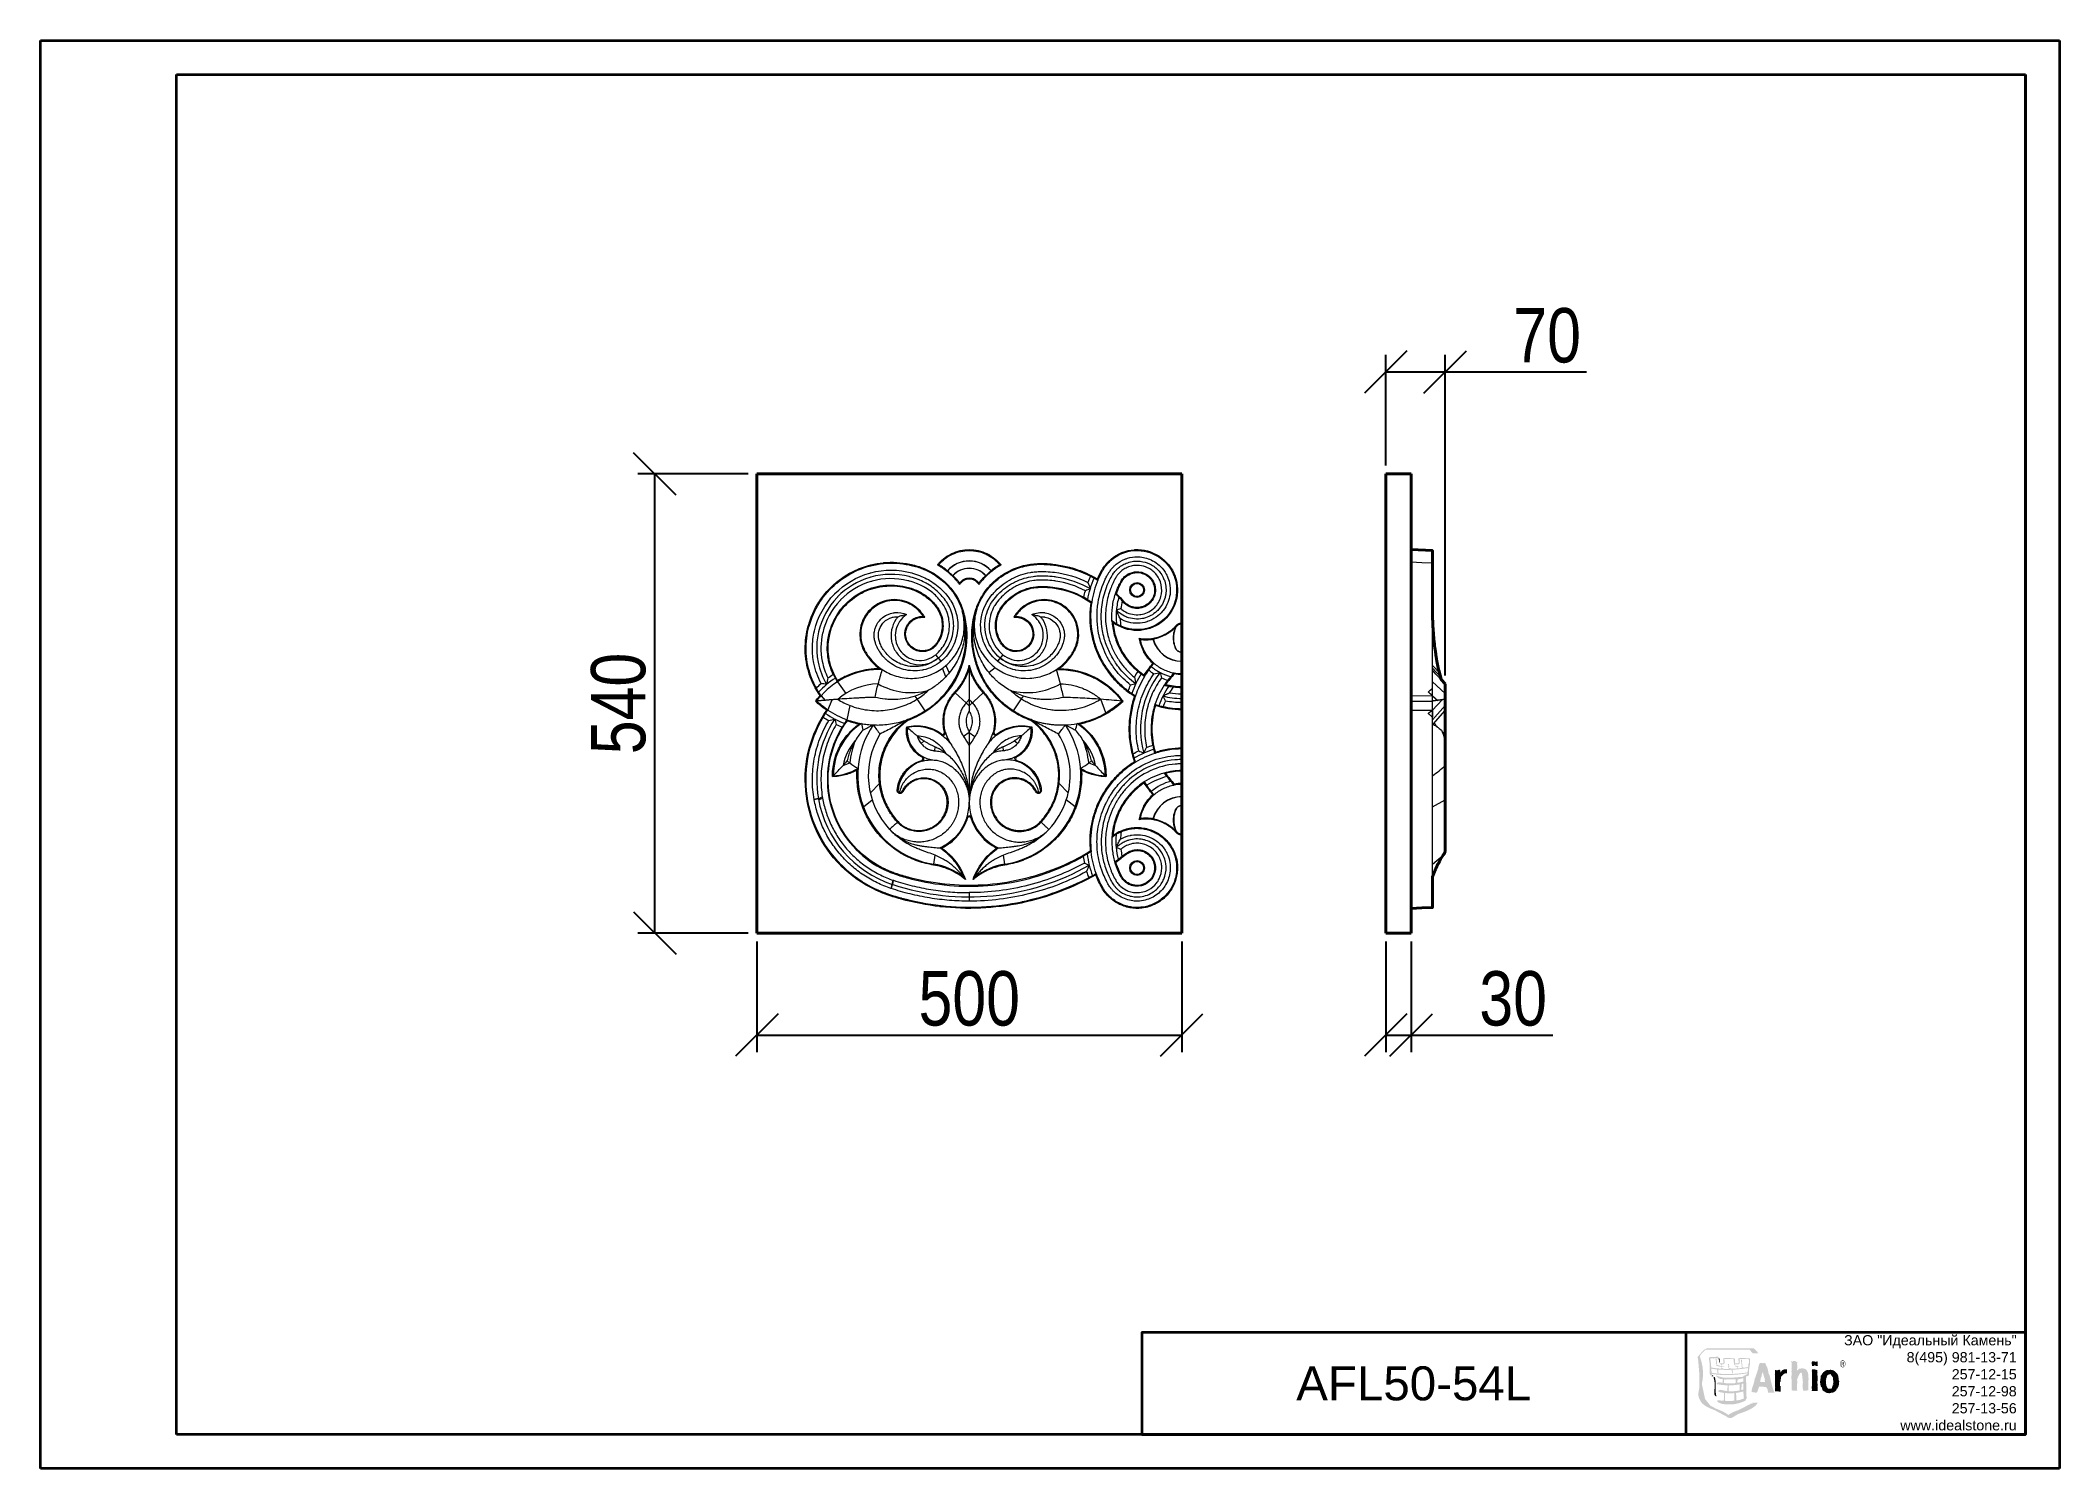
# Model space of a CAD drawing. Header units: millimetres. Extents: x 0 to 2376, y 0 to 1680.
import ezdxf

# ---------------------------------------------------------------- set-up
doc = ezdxf.new("R2010")
doc.units = ezdxf.units.MM
doc.layers.get('0').update_dxf_attribs({"lineweight": 35})
doc.layers.add('Архио', color=252, linetype='Continuous', lineweight=40)
doc.layers.add('Размеры', color=5, linetype='Continuous', lineweight=9)
doc.styles.add('H100', font='arial.ttf', dxfattribs={"height": 100})
doc.styles.get("Standard").update_dxf_attribs({"font": 'arial.ttf', "height": 5})
doc.styles.add('Размер', font='arial.ttf', dxfattribs={"width": 0.8})
doc.dimstyles.new('M 1-1_h36_(M 1-8)', dxfattribs={"dimscale": 2, "dimtxt": 32, "dimasz": 25, "dimexe": 10, "dimexo": 5, "dimgap": 5, "dimtad": 1, "dimdec": 0, "dimtxsty": 'Размер', "dimblk": 'OBLIQUE', "dimcen": 2.5, "dimadec": 0, "dimazin": 0, "dimtfac": 1, "dimtdec": 0, "dimtmove": 0, "dimatfit": 3, "dimfxl": 0, "dimarcsym": 0})

msp = doc.modelspace()

# ---------------------------------------------------------------- texts
at = {"insert": (2325.5, 100.9), "char_height": 12, "attachment_point": 6}
msp.add_mtext('{\\fArial|b0|i0|c204|p34;ЗАО "Идеальный Камень"\\P8(495) 981-13-71\\P257-12-15\\P257-12-98\\P257-13-56\\Pwww.idealstone.ru}', dxfattribs=at)
at = {"layer": 'Размеры', "insert": (1616, 100), "char_height": 40, "width": 937.019, "attachment_point": 5, "style": 'H100'}
msp.add_mtext('AFL50-54L', dxfattribs=at)

# ---------------------------------------------------------------- blocks, each defined once
blk = doc.blocks.new('Logo')
h = blk.add_hatch(color=256)
edge = h.paths.add_edge_path()
edge.add_arc((-11.77, 9.97), 14.12, 347.7022, 349.8286, ccw=False)
edge.add_arc((8.64, 5.38), 6.8, 166.5465, 175.6657)
edge.add_arc((4.01, 6.08), 2.16, 184.8885, 231.8186)
edge.add_arc((5.05, 7.51), 3.93, 232.882, 245.4855)
edge.add_arc((9.16, 16.38), 13.7, 245.2577, 249.0679)
edge.add_arc((-0.17, -8.08), 12.48, 64.5367, 69.2139, ccw=False)
edge.add_arc((3.65, -0.11), 3.64, 49.4282, 64.7759, ccw=False)
edge.add_arc((6.1, 2.69), 0.0941, 200.3248, 218.0088)
edge.add_arc((6.17, 2.74), 0.178, 217.6976, 228.5452)
edge.add_arc((6.31, 2.9), 0.394, 228.852, 241.6192)
edge.add_arc((6.53, 3.24), 0.803, 239.1243, 255.0492)
edge.add_arc((6.59, 3.5), 1.07, 255.4649, 271.3492)
edge.add_arc((6.62, 2.91), 0.476, 270.0813, 305.3132)
edge.add_arc((9.29, -0.49), 3.85, 119.1572, 128.5241, ccw=False)
edge.add_arc((9.57, -1.13), 4.55, 115.0831, 118.3468, ccw=False)
edge.add_arc((8.49, 1.14), 2.04, 111.5636, 114.5511, ccw=False)
edge.add_arc((4.01, 12.24), 9.94, 292.0414, 292.1671)
edge.add_arc((1.57, 18.34), 16.51, 292.0497, 292.3291)
edge.add_arc((7.54, 3.76), 0.755, 293.1803, 294.5819)
edge.add_arc((37.34, -83.13), 91.11, 108.8014, 108.8781, ccw=False)
edge.add_arc((3.19, 17.67), 15.32, 288.1832, 292.5)
edge.add_arc((7.32, 7.85), 4.66, 291.795, 305.9891)
edge.add_arc((8.33, 6.19), 2.73, 309.2804, 326.7137)
edge.add_arc((10.3, 0.83), 3.88, 85.3612, 91.0157)
edge.add_arc((10.14, 7.55), 2.85, 261.1562, 271.9791, ccw=False)
edge.add_arc((8.67, 5.48), 1.27, 310.6512, 324.2542, ccw=False)
edge.add_arc((12.83, 0.72), 5.05, 131.3743, 132.6076)
edge.add_arc((7.37, 6.74), 3.07, 293.7487, 311.6391, ccw=False)
edge.add_arc((4.59, 13), 9.93, 288.2602, 293.8876, ccw=False)
edge.add_arc((13.66, -13.78), 18.35, 108.9431, 110.4472)
edge.add_arc((9.03, -1.13), 4.88, 111.4003, 124.5173)
edge.add_arc((3.85, -0.1), 3.84, 51.0951, 65.069)
edge.add_arc((-0.08, -8.45), 13.07, 64.853, 69.1295)
edge.add_arc((9.47, 16.56), 13.7, 245.2449, 249.0549, ccw=False)
edge.add_arc((5.37, 7.7), 3.93, 232.8703, 245.4725, ccw=False)
edge.add_arc((4.33, 6.26), 2.16, 184.8873, 231.807, ccw=False)
edge.add_arc((12.23, 5.35), 10.08, 167.8655, 175.8766, ccw=False)
edge.add_arc((-4.06, 8.98), 6.61, 346.8094, 381.3427)
edge.add_arc((2.34, 11.49), 0.266, 137.0811, 205.3253, ccw=False)
edge.add_arc((0.36, 13.44), 2.51, 315.2841, 317.5423)
edge.add_arc((2444.57, -2201.51), 3296.01, 137.80931, 137.81729, ccw=False)
edge.add_arc((-1967.67, 1798.01), 2659.17, 317.8086, 317.82085)
edge.add_line((2.9, 12.51), (9.32, 12.51))
edge.add_line((9.32, 12.51), (9.35, 12.51))
edge.add_arc((-4.59, -1.21), 19.56, 43.3547, 44.5206, ccw=False)
edge.add_arc((23.85, 25.65), 19.56, 223.3547, 224.5206)
edge.add_line((9.9, 11.93), (10.74, 11.93))
edge.add_arc((16.09, 17.2), 7.51, 223.1115, 224.549, ccw=False)
edge.add_arc((26.68, 27.01), 21.95, 221.5384, 222.9046, ccw=False)
edge.add_arc((-88.21, -75.47), 132.02, 41.7639, 41.7939)
edge.add_arc((10.08, 12.39), 0.18, 42.6921, 55.2568)
edge.add_arc((9.11, 11.58), 1.44, 41.8372, 46.6305)
edge.add_arc((9.82, 12.34), 0.393, 45.2899, 58.8221)
edge.add_arc((9.97, 12.59), 0.0969, 59.4875, 81.8704)
edge.add_arc((9.88, 8.47), 4.22, 88.5639, 91.4075)
edge.add_line((9.78, 12.69), (6.66, 12.69))
edge.add_line((6.66, 12.69), (3.25, 12.68))
edge.add_arc((3.34, 11.74), 0.948, 95.2045, 110.3432)
edge.add_arc((71.3, -49.24), 92.15, 137.7713, 137.8209, ccw=False)
edge.add_line((3.06, 12.69), (2.94, 12.62))
edge.add_arc((-630.23, 1109.65), 1266.65, 299.98223, 299.99223, ccw=False)
edge.add_line((2.75, 12.51), (2.78, 12.51))
edge.add_arc((3.85, 10.98), 1.86, 124.9431, 137.7403)
edge.add_arc((7.12, 7.98), 6.31, 137.5616, 141.4899)
edge.add_arc((-1.38, 14.69), 4.53, 315.6563, 321.9572, ccw=False)
edge.add_arc((2.38, 10.97), 0.766, 132.7113, 141.1615)
edge.add_arc((1.92, 11.34), 0.174, 141.5666, 171.2739)
edge.add_arc((1.99, 11.35), 0.251, 175.46, 201.2759)
edge.add_arc((3.66, 11.97), 2.02, 200.5433, 204.461)
edge.add_arc((-3.53, 8.91), 5.79, 16.9043, 22.5186, ccw=False)
edge.add_arc((-4.45, 8.77), 6.71, -11.1305, 15.7687, ccw=False)
h = blk.add_hatch(color=256)
h.paths.add_polyline_path([(3.76, 9.86, -0.074124), (3.79, 9.86, 0.028962), (5.29, 9.69), (5.26, 9.72), (5.25, 9.97), (5.13, 9.97), (4.85, 10.03), (4.56, 10.11), (4.5, 10.19), (4.47, 10.66), (4.44, 10.89), (4.41, 11), (4.37, 11.11), (4.55, 11.11), (4.59, 10.7), (4.58, 10.3), (4.7, 10.24), (4.84, 10.18), (5.12, 10.09), (5.24, 10.08), (5.22, 10.2), (5.2, 10.28), (5.18, 10.34), (5.12, 10.33), (4.99, 10.4), (4.98, 10.46), (5.03, 10.49), (5.22, 10.48), (5.43, 10.48), (5.52, 10.5), (5.57, 10.57), (5.56, 10.79), (5.52, 11.13), (5.54, 11.2), (5.6, 11.22), (5.76, 11.25), (6.16, 11.26), (6.56, 11.24), (7.21, 11.21), (7.25, 11.05), (7.25, 10.76), (7.24, 10.48), (7.66, 10.48), (7.74, 10.5), (7.8, 10.57), (7.78, 10.79), (7.75, 11.13), (7.77, 11.2), (7.83, 11.22), (7.98, 11.25), (8.38, 11.26), (8.78, 11.24), (9.43, 11.21), (9.47, 11.05), (9.48, 10.76), (9.45, 10.26), (9.39, 10.24, -0.040883), (9.4, 10.1), (9.39, 9.98), (9.34, 9.67), (9.32, 9.29), (9.31, 9.17, -0.327709), (9.33, 9.14, -0.098794), (9.32, 9.12, -0.061229), (9.31, 9.09), (9.3, 8.94), (9.29, 8.8), (9.26, 8.71), (9.22, 8.65), (9.16, 8.62), (9.02, 8.58), (8.84, 8.55), (8.87, 8.52, -0.000169), (8.9, 7.54, -0.000336), (8.92, 6.86, -0.00067), (8.92, 6.64, -0.001326), (8.93, 6.58, -0.0026), (8.93, 6.56), (8.93, 6.56), (8.93, 5.81, 0.000227), (8.96, 5.47, -0.000531), (8.99, 5.38), (8.76, 4.97), (8.73, 4.95, -0.155779), (5.36, 4.52, -0.068645), (4.83, 4.73, -0.059092), (4.66, 4.85), (4.64, 4.87), (4.63, 5.04), (4.73, 5.04), (5.61, 4.98), (5.62, 6.13, -0.036867), (4.88, 6.29, -0.045573), (4.84, 6.31, -0.072028), (4.8, 6.33, -0.227731), (4.78, 6.38, -0.090302), (4.79, 6.41, -0.058066), (4.81, 6.44, -0.06748), (4.87, 6.49, -0.080075), (5.04, 6.57, -0.049629), (5.13, 6.58, -0.09146), (5.2, 6.58, 0.048779), (6.14, 6.4), (6.16, 7.24, -0.042806), (4.63, 7.41, -0.044253), (4.59, 7.43, -0.073811), (4.55, 7.44, -0.251992), (4.53, 7.49, -0.093195), (4.54, 7.51, -0.065637), (4.56, 7.54, -0.058615), (4.62, 7.59, -0.071668), (4.79, 7.68, -0.044358), (4.88, 7.7, -0.084534), (4.95, 7.7, 0.014405), (5.43, 7.61), (5.44, 8.15), (5.39, 8.16), (5.08, 8.18), (4.77, 8.32), (4.74, 8.36), (4.7, 8.4), (4.63, 8.48), (4.54, 8.55), (4.45, 8.6), (4.48, 8.64), (4.51, 8.65), (4.59, 8.64), (4.68, 8.6), (4.77, 8.57), (5.68, 8.36), (7.07, 8.39), (8.4, 8.5), (8.5, 8.57), (8.5, 8.63), (8.64, 8.69), (8.68, 8.68), (8.86, 8.79), (9.1, 8.94), (9.1, 9.02, -0.044716), (5.84, 8.76), (5.79, 8.75), (5.46, 8.75), (5.28, 8.77, -0.025947), (3.86, 8.92), (3.86, 8.86), (3.84, 8.78), (3.77, 8.73), (3.64, 8.73), (3.59, 8.75), (3.56, 8.81), (3.52, 9.28), (3.52, 9.76), (3.5, 10.72), (3.48, 10.85), (3.44, 10.98), (3.41, 11.24), (3.47, 11.28), (3.49, 11.32), (3.5, 11.38), (3.55, 11.42), (4.8, 11.44), (4.85, 11.38), (4.85, 11.32), (4.82, 11.26), (4.75, 11.22), (3.6, 11.22), (3.64, 10.98), (3.68, 10.74), (3.73, 10.26)])
h.paths.add_polyline_path([(6.9, 8.92), (6.91, 8.95), (6.94, 9.1), (6.92, 9.22), (6.91, 9.43), (6.88, 9.52), (6.85, 9.54, 0.02601), (8.83, 9.74), (8.95, 9.74), (9.07, 9.76), (9.14, 9.79), (9.18, 9.79), (9.18, 9.77), (9.13, 9.35), (9.11, 9.15, -0.029458)], flags=16)
h.paths.add_polyline_path([(8.49, 8.3), (8.5, 8.27), (8.5, 7.8), (8.49, 7.8, -0.036386), (7.61, 7.61), (7.63, 8.15), (7.82, 8.15)], flags=16)
h.paths.add_polyline_path([(8.6, 9.84), (8.52, 9.86), (8.41, 9.9), (8.32, 9.94), (8.32, 10.19), (8.28, 11), (8.14, 11), (8.18, 10.38), (8.21, 10.31), (8.23, 10.16), (8.25, 9.87), (8.3, 9.82), (8.36, 9.81, -0.00954), (7.63, 9.73), (7.64, 9.75), (7.67, 9.83), (7.66, 9.91), (7.65, 10.01), (7.86, 10.05), (8.02, 10.1), (7.55, 10.1), (7.52, 10.11), (7.51, 10.1), (7.48, 10.1), (7.34, 10.13), (7.26, 10.14), (7.2, 10.1), (7.25, 10.04), (7.39, 10), (7.5, 10), (7.52, 9.95), (7.58, 9.81), (7.59, 9.73, -0.010797), (6.83, 9.68), (6.65, 9.72), (6.51, 9.76), (6.39, 9.8), (6.4, 10.08), (6.36, 10.36), (6.18, 10.36), (6.22, 10.28), (6.25, 10.21), (6.28, 10.04), (6.31, 9.72), (6.37, 9.67), (6.41, 9.67, -0.012603), (5.62, 9.67), (5.49, 9.72), (5.4, 9.76), (5.31, 9.8), (5.32, 9.97), (5.4, 9.97), (5.55, 10.01), (5.7, 10.08), (5.41, 10.06), (5.32, 10.07), (5.32, 10.08), (5.29, 10.34), (5.46, 10.34), (5.54, 10.35), (5.64, 10.4), (5.69, 10.46), (5.72, 10.54), (5.72, 10.64), (5.72, 10.74), (5.7, 10.95), (5.71, 11.13), (6.37, 11.11), (7.02, 11.11), (7.06, 11.01), (7.08, 10.89), (7.08, 10.67), (7.09, 10.44), (7.13, 10.22), (7.22, 10.26), (7.23, 10.34), (7.68, 10.34), (7.77, 10.35), (7.87, 10.4), (7.92, 10.46), (7.94, 10.54), (7.94, 10.64), (7.94, 10.74), (7.92, 10.95), (7.93, 11.13), (8.59, 11.11), (9.24, 11.11), (9.28, 11.01), (9.3, 10.89), (9.3, 10.67), (9.31, 10.52), (9.25, 10.52), (9.2, 9.93, -0.007297)], flags=16)
h.paths.add_polyline_path([(8.5, 7.52), (8.5, 6.62, -0.009977), (8.2, 6.55), (8.22, 7.45, 0.010834)], flags=16)
h.paths.add_polyline_path([(7.95, 7.39), (7.93, 6.5), (7.93, 6.49, -0.062015), (6.32, 6.38), (6.34, 7.24, 0.051735)], flags=16)
h.paths.add_polyline_path([(7.36, 8.15), (7.34, 7.57, -0.056424), (5.61, 7.59), (5.62, 8.12), (5.81, 8.09), (6.46, 8.15), (7.14, 8.15)], flags=16)
h.paths.add_polyline_path([(6.85, 8.92, -0.030639), (4.98, 8.95), (4.94, 8.96), (4.79, 9.01), (4.81, 9.33), (4.77, 9.57, 0.031686), (6.75, 9.53), (6.75, 9.47), (6.79, 9.31), (6.84, 9.06)], flags=16)
h.paths.add_polyline_path([(8.5, 6.35), (8.5, 6.13, 0.005048), (8.52, 5.7, 0.006907), (8.55, 5.5, -0.00011), (8.56, 5.33, -0.000702), (8.49, 5.29, 0.000511), (8.44, 5.26, 0.001188), (8.43, 5.25), (8.42, 5.25), (8.42, 5.25, -0.001047), (8.4, 5.24, -0.00051), (8.33, 5.22, -0.000222), (8.14, 5.16), (8.03, 5.13, 0.00004), (7.94, 5.1, 0.000208), (7.87, 5.08, 0.000359), (7.85, 5.07), (7.85, 5.07, -0.000296), (7.84, 5.07, -0.000097), (7.81, 5.07, 0.000588), (7.44, 5.02), (7.42, 6.13, 0.03222)], flags=16)
h.paths.add_polyline_path([(7.15, 6.1), (7.17, 4.99), (6.6, 4.93), (6.6, 4.93, 0.000105), (6.59, 4.93, 0.000092), (6.54, 4.93, 0.000114), (6.36, 4.94, 0.0003), (5.79, 4.97), (5.8, 6.11, 0.05073)], flags=16)
h.paths.add_polyline_path([(4.69, 8.97, -0.017018), (3.83, 9.09), (3.81, 9.21), (3.78, 9.56), (3.77, 9.69, 0.015445), (4.58, 9.59), (4.59, 9.57), (4.62, 9.48), (4.66, 9.29)], flags=16)
for points in [[(5, 11.11), (4.97, 11.2), (4.88, 11.26), (4.84, 11.21), (4.84, 11.15), (4.88, 10.99), (4.93, 10.73), (4.95, 10.47), (5, 10.63), (5.03, 10.78), (5.01, 10.9)], [(3.98, 8.55), (4.05, 8.58), (4.07, 8.61), (4.07, 8.64), (4.01, 8.71), (3.92, 8.71), (3.84, 8.68), (3.84, 8.59), (3.9, 8.55)], [(4.2, 7.98), (4.24, 7.74), (4.26, 7.49), (4.25, 6.92), (4.22, 6.34), (4.24, 5.81), (4.3, 5.74), (4.37, 5.68), (4.44, 5.64), (4.54, 5.66), (4.5, 5.77), (4.46, 5.89), (4.43, 6.14), (4.41, 6.46), (4.41, 6.83), (4.41, 7.22), (4.39, 7.96), (4.35, 8.24), (4.29, 8.44), (4.16, 8.5), (4.1, 8.47), (4.09, 8.42), (4.15, 8.2)]]:
    blk.add_hatch(color=256).paths.add_polyline_path(points)
h = blk.add_hatch(color=256)
edge = h.paths.add_edge_path()
edge.add_arc((23.66, 3.29), 14.32, 164.3255, 166.982)
edge.add_arc((10.41, 6.43), 0.709, 173.0989, 176.879)
edge.add_arc((8.4, 6.54), 1.3, 351.0561, 356.7048, ccw=False)
edge.add_arc((9.27, 6.41), 0.43, 342.1478, 350.7922, ccw=False)
edge.add_arc((9.52, 6.33), 0.162, 323.8885, 343.2174, ccw=False)
edge.add_arc((9.29, -2.4), 8.64, 85.621, 87.5888, ccw=False)
edge.add_arc((10.62, 14.96), 8.78, 265.6209, 267.6575)
edge.add_arc((10.25, 5.3), 0.891, 84.1924, 89.19, ccw=False)
edge.add_arc((10.42, 7.02), 0.839, 264.2342, 268.2788)
edge.add_arc((10.4, 6.38), 0.198, 267.7626, 282.7592)
edge.add_arc((10.42, 6.29), 0.101, 285.8618, 343.1346)
edge.add_arc((15.85, 4.35), 5.66, 158.4024, 160.3085, ccw=False)
edge.add_arc((1.96, 9.83), 9.27, 338.5099, 340.7378)
edge.add_arc((8.64, 7.49), 2.19, 340.7369, 344.8828)
edge.add_arc((10.35, 7.05), 0.425, 342.8244, 357.4155)
edge.add_line((10.77, 7.03), (11.25, 7.03))
edge.add_arc((11.11, -0.21), 7.24, 86.2087, 88.8693, ccw=False)
edge.add_line((11.59, 7.02), (11.86, 7.02))
edge.add_arc((12.24, 7.02), 0.381, 180.9513, 235.3303)
edge.add_arc((13.85, 6.92), 1.83, 186.504, 193.3705)
edge.add_arc((8.05, 5.63), 4.1, 7.7748, 12.2079, ccw=False)
edge.add_line((12.12, 6.18), (13.02, 6.18))
edge.add_line((13.02, 6.18), (13.08, 6.14))
edge.add_arc((13.3, 6.42), 0.353, 168.2377, 232.0862, ccw=False)
edge.add_arc((11.58, 5.98), 1.46, 20.1473, 26.8677)
edge.add_arc((16.17, 8.22), 3.65, 202.7917, 205.6264, ccw=False)
edge.add_arc((13.57, 7.14), 0.824, 192.1561, 203.6289, ccw=False)
edge.add_arc((3.83, 5.11), 9.12, 11.7417, 17.5914)
edge.add_arc((14.79, 8.52), 2.35, 187.4945, 196.0474, ccw=False)
edge.add_arc((8.87, 7.69), 3.62, 8.2372, 15.2092)
edge.add_arc((11.25, 8.33), 1.15, 15.8643, 26.1727)
edge.add_arc((11.75, 8.57), 0.598, 25.9465, 44.0397)
edge.add_arc((12.37, 9.05), 0.202, 177.2715, 198.9584, ccw=False)
edge.add_arc((12.95, 9.05), 0.778, 170.44, 179.1723, ccw=False)
edge.add_arc((11.16, 9.03), 1.03, 8.4532, 19.8728)
edge.add_arc((13.93, 10), 1.9, 189.0512, 198.8497, ccw=False)
edge.add_arc((11.16, 9.52), 0.911, 11.0893, 35.508)
edge.add_arc((12.71, 10.61), 0.985, 184.7611, 214.4209, ccw=False)
edge.add_line((11.73, 10.53), (11.47, 10.53))
edge.add_arc((11.46, 10.53), 0.0167, 324.0231, 359.1813, ccw=False)
edge.add_arc((11.45, 10.53), 0.0311, 299.2754, 322.8098, ccw=False)
edge.add_arc((11.41, 10.61), 0.111, 277.3217, 298.1854, ccw=False)
edge.add_arc((11.36, 10.9), 0.413, 270.3314, 279.2213, ccw=False)
edge.add_arc((11.36, 10.58), 0.0934, 247.6126, 269.3808, ccw=False)
edge.add_arc((10.98, 9.62), 0.945, 68.8097, 72.9449)
edge.add_arc((11.18, 10.28), 0.255, 71.3562, 87.8509)
edge.add_arc((11.24, 15.91), 5.37, 267.6556, 269.4413, ccw=False)
edge.add_arc((10.87, 6.96), 3.58, 87.5713, 89.3528)
edge.add_arc((10.65, 10.55), 0.262, 333.8137, 358.1723, ccw=False)
edge.add_arc((10.28, 10.72), 0.665, 321.4744, 334.579, ccw=False)
edge.add_arc((12.68, 9.58), 2.01, 158.9878, 175.9445)
edge.add_arc((9.91, 9.83), 0.776, 343.9477, 352.014, ccw=False)
edge.add_arc((11.55, 9.37), 0.93, 164.4271, 165.8357)
edge.add_arc((14.18, 8.39), 3.74, 161.1203, 164.8237)
edge.add_arc((-5.71, 14.07), 16.95, 341.453, 343.8942, ccw=False)
edge.add_arc((7.26, 9.7), 3.26, 336.2712, 341.757, ccw=False)
edge.add_arc((9.63, 8.65), 0.676, 327.7717, 336.5608, ccw=False)
edge.add_arc((10.05, 8.39), 0.178, 316.4383, 327.5834, ccw=False)
edge.add_arc((10.13, 8.31), 0.0705, 305.2255, 315.6384, ccw=False)
edge.add_arc((10.15, 8.28), 0.0341, 287.8549, 305.0387, ccw=False)
edge.add_arc((9.42, 8.18), 0.747, -11.4676, 5.407, ccw=False)
edge.add_arc((8.79, 8.3), 1.39, 337.321, 348.8626, ccw=False)
edge.add_arc((11.99, 7.15), 2.02, 162.3045, 168.095)
edge.add_arc((5.56, 8.59), 4.57, 343.592, 347.0724, ccw=False)
edge.add_arc((9.24, 7.5), 0.727, 335.6944, 343.9778, ccw=False)
edge.add_arc((9.76, 7.27), 0.16, 323.431, 335.8623, ccw=False)
edge.add_arc((9.85, 7.2), 0.0521, 309.2515, 322.7896, ccw=False)
edge.add_arc((9.87, 7.18), 0.0216, 284.5428, 309.486, ccw=False)
edge = h.paths.add_edge_path(flags=16)
edge.add_arc((12, 8.53), 0.853, 165.6872, 181.5126, ccw=False)
edge.add_arc((13.25, 8.19), 2.15, 159.2446, 165.1679, ccw=False)
edge.add_arc((7.18, 10.44), 4.33, 339.9673, 341.356)
edge.add_arc((10.95, 9.21), 0.365, 334.2873, 353.6347)
edge.add_arc((10.61, 9.25), 0.712, 353.6644, 364.9018)
edge.add_arc((11.1, 9.1), 0.297, 21.2349, 44.3233, ccw=False)
edge.add_arc((9.15, 8.77), 2.27, 3.6201, 11.2314, ccw=False)
edge.add_arc((14.29, 9.14), 2.87, 184.5236, 188.843)
edge.add_arc((10.43, 8.04), 1.21, 26.8677, 32.8113, ccw=False)
edge.add_arc((11.23, 8.43), 0.316, 14.053, 29.0924, ccw=False)
edge.add_arc((9.41, 7.75), 2.26, 2.352, 19.5589, ccw=False)
edge.add_arc((11.34, 7.83), 0.332, -11.4217, 2.5629, ccw=False)
edge.add_arc((11.59, 7.78), 0.0742, 336.9856, 346.5255, ccw=False)
edge.add_arc((11.62, 7.77), 0.0353, 321.4527, 337.2632, ccw=False)
edge.add_arc((11.64, 7.76), 0.0178, 271.1771, 321.4232, ccw=False)
edge.add_line((11.64, 7.74), (11.02, 7.74))
edge.add_line((11.02, 7.74), (10.96, 7.77))
edge.add_line((10.96, 7.77), (10.96, 7.83))
edge.add_arc((12.49, 7.83), 1.53, 164.4028, 179.8314, ccw=False)
edge.add_arc((11.94, 7.99), 0.958, 154.5395, 165.2208, ccw=False)
edge.add_arc((11.48, 8.21), 0.45, 145.0997, 154.2796, ccw=False)
edge.add_arc((11.29, 8.35), 0.212, 129.8078, 145.5829, ccw=False)
h = blk.add_hatch(color=256)
edge = h.paths.add_edge_path()
edge.add_arc((12.22, 7.49), 0.944, 349.88, 357.2151, ccw=False)
edge.add_arc((18.14, 6.65), 5.04, 172.3563, 173.5142)
edge.add_arc((13.79, 7.15), 0.663, 173.3207, 176.3743)
edge.add_arc((13.24, 7.18), 0.111, 176.1115, 181.587)
edge.add_line((13.13, 7.18), (13.13, 7.17))
edge.add_arc((13.65, 7.17), 0.514, 179.594, 200.3604)
edge.add_arc((12.94, 6.9), 0.242, 19.4931, 21.1924, ccw=False)
edge.add_line((13.17, 6.98), (13.17, 6.98))
edge.add_arc((12.51, 6.97), 0.659, -6.2311, 1.0814, ccw=False)
edge.add_arc((10.49, 7.15), 2.68, 350.9923, 354.662, ccw=False)
edge.add_arc((14.71, 6.49), 1.58, 171.4768, 180.2913)
edge.add_arc((14.26, 6.48), 1.13, 179.7317, 183.1996)
edge.add_arc((13.28, 6.42), 0.154, 182.9109, 189.938)
edge.add_arc((13.16, 6.4), 0.0352, 190.0303, 199.4765)
edge.add_line((13.13, 6.39), (13.13, 6.39))
edge.add_line((13.13, 6.39), (13.23, 6.36))
edge.add_line((13.23, 6.36), (13.97, 6.32))
edge.add_arc((15.02, 6.61), 1.09, 166.4598, 195.3454, ccw=False)
edge.add_arc((-3.42, 11.06), 17.88, 346.4197, 346.5371)
edge.add_line((13.97, 6.9), (13.97, 7.16))
edge.add_arc((13.95, 7.17), 0.017, 310.3045, 332.0409, ccw=False)
edge.add_arc((13.94, 7.18), 0.032, 296.1339, 310.3205, ccw=False)
edge.add_arc((13.92, 7.22), 0.0829, 280.3176, 295.3616, ccw=False)
edge.add_arc((13.88, 7.47), 0.337, 268.5249, 280.2796, ccw=False)
edge.add_line((13.87, 7.14), (13.87, 7.74))
edge.add_arc((13.88, 7.8), 0.0596, 262.3884, 301.158)
edge.add_arc((13.86, 7.82), 0.0883, 304.1538, 334.3392)
edge.add_arc((13.73, 7.89), 0.235, 333.5279, 349.4189)
edge.add_arc((13.39, 7.96), 0.582, 348.7524, 357.5264)
edge.add_arc((13.32, 7.96), 0.647, 357.3529, 365.0741)
edge.add_arc((15.25, 8.11), 1.28, 175.4972, 184.326, ccw=False)
edge.add_arc((14.35, 8.19), 0.384, 145.795, 176.7612, ccw=False)
edge.add_arc((13.55, 8.48), 0.486, 351.4934, 362.2352)
edge.add_arc((14.47, 8.49), 0.432, 135.4805, 178.9559, ccw=False)
edge.add_arc((14.65, 8.37), 0.646, 104.3957, 139.2523, ccw=False)
edge.add_arc((14.62, 8.52), 0.495, 85.7496, 105.6926, ccw=False)
edge.add_arc((14.62, 8.8), 0.219, 69.422, 80.4554, ccw=False)
edge.add_arc((14.81, 9.33), 0.345, 252.0402, 273.3427)
edge.add_arc((14.81, 9.3), 0.306, 272.8154, 278.628)
edge.add_arc((14.84, 9.1), 0.106, 277.9954, 290.0894)
edge.add_arc((14.87, 9.03), 0.0325, 288.7686, 315.6776)
edge.add_arc((14.88, 9.02), 0.0166, 318.3895, 359.8743)
edge.add_line((14.9, 9.02), (14.9, 9.61))
edge.add_arc((14.83, 7.87), 1.74, 87.616, 103.9841)
edge.add_arc((14.53, 9.06), 0.517, 104.1946, 155.4331)
edge.add_arc((13.28, 9.58), 0.839, 330.5723, 338.3542, ccw=False)
edge.add_arc((13.78, 9.31), 0.272, 321.7891, 330.1645, ccw=False)
edge.add_arc((13.89, 9.21), 0.121, 307.7294, 322.1202, ccw=False)
edge.add_arc((14.51, 9.23), 0.55, 185.9255, 192.038, ccw=False)
edge.add_arc((12.15, 8.95), 1.82, 7.0618, 12.7715)
edge.add_arc((13.32, 9.21), 0.621, 12.9789, 21.6868)
edge.add_arc((13.69, 9.37), 0.222, 20.436, 40.7283)
edge.add_arc((13.8, 9.46), 0.0788, 40.4113, 85.745)
edge.add_arc((13.8, 9.27), 0.267, 89.1589, 103.2922)
edge.add_arc((13.89, 8.97), 0.586, 104.6727, 116.7768)
edge.add_arc((13.39, 9.95), 0.516, 275.3947, 297.5223, ccw=False)
edge.add_arc((13.42, 9.59), 0.154, 261.7703, 274.7792, ccw=False)
edge.add_arc((13.41, 9.49), 0.0564, 223.9453, 259.681, ccw=False)
edge.add_arc((13.48, 9.55), 0.151, 216.5006, 222.482, ccw=False)
edge.add_arc((13.28, 9.4), 0.108, 38.3491, 85.4689)
edge.add_arc((13.25, 9.14), 0.36, 84.5048, 101.7044)
edge.add_arc((13.2, 9.39), 0.109, 100.3409, 116.3563)
edge.add_arc((13.17, 9.45), 0.0411, 117.188, 132.1837)
edge.add_arc((13.15, 9.46), 0.0215, 132.1749, 155.1374)
edge.add_line((13.13, 9.47), (13.13, 9.47))
edge.add_line((13.13, 9.47), (13.13, 9.46))
edge.add_arc((13.25, 9.47), 0.119, 181.302, 190.1964)
edge.add_arc((13.34, 9.49), 0.211, 191.8586, 201.1305)
edge.add_arc((12.65, 9.25), 0.522, -20.7289, 18.7597, ccw=False)
edge.add_arc((13.61, 8.88), 0.501, 158.8704, 196.041)
edge.add_arc((12, 8.44), 1.16, -8.3818, 14.9118, ccw=False)
edge.add_arc((16.09, 7.9), 2.97, 172.7083, 188.7376)
h = blk.add_hatch(color=256)
edge = h.paths.add_edge_path()
edge.add_arc((9.46, 6.82), 6.92, 1.2237, 3.5335)
edge.add_arc((15.49, 7.19), 0.882, 3.2572, 8.1577)
edge.add_arc((16.19, 7.3), 0.168, 8.0253, 15.5043)
edge.add_arc((16.31, 7.33), 0.047, 15.7548, 24.4302)
edge.add_line((16.35, 7.35), (16.35, 7.35))
edge.add_line((16.35, 7.35), (16.44, 7.57))
edge.add_line((16.44, 7.57), (16.44, 7.58))
edge.add_arc((16.21, 7.56), 0.237, 3.1713, 6.5406)
edge.add_arc((14.51, 7.38), 1.94, 6.2275, 7.7613)
edge.add_arc((3.9, 5.97), 12.64, 7.6219, 8.3542)
edge.add_arc((-21.23, 2.34), 38.04, 8.254, 8.6118)
edge.add_arc((16.79, 8.02), 0.413, 164.4735, 177.255, ccw=False)
edge.add_arc((18.51, 7.63), 2.18, 162.6954, 166.7668, ccw=False)
edge.add_arc((19.65, 7.3), 3.36, 156.1305, 163.039, ccw=False)
edge.add_arc((17.87, 8.13), 1.4, 142.2865, 157.9493, ccw=False)
edge.add_arc((17.02, 8.79), 0.325, 118.988, 142.7421, ccw=False)
edge.add_arc((16.93, 8.93), 0.162, 88.4782, 114.4095, ccw=False)
edge.add_arc((16.95, 8.38), 0.709, 86.357, 91.1215, ccw=False)
edge.add_arc((16.99, 8.9), 0.184, 69.9967, 86.8023, ccw=False)
edge.add_arc((17.01, 8.98), 0.0989, 39.2487, 69.1043, ccw=False)
edge.add_arc((16.98, 8.97), 0.135, 9.5132, 36.7811, ccw=False)
edge.add_arc((12.76, 7.9), 4.49, -2.5667, 14.0037, ccw=False)
edge.add_arc((16.92, 7.64), 0.335, -9.629, 10.2401, ccw=False)
edge.add_arc((16.38, 7.75), 0.877, 342.1825, 349.5506, ccw=False)
edge.add_arc((17.9, 7.25), 0.722, 161.3142, 177.8524)
edge.add_line((17.18, 7.27), (17.18, 7.26))
edge.add_arc((13.6, 6.5), 3.66, -0.8006, 11.9358, ccw=False)
edge.add_arc((17.21, 15.54), 9.08, 270.3175, 275.102)
edge.add_arc((18.73, 6.59), 0.718, 175.3736, 187.8763, ccw=False)
edge.add_arc((18.42, 6.61), 0.406, 156.2317, 175.1695, ccw=False)
edge.add_line((18.05, 6.77), (18.05, 7.7))
edge.add_arc((18.52, 7.87), 0.504, 181.5018, 198.8929, ccw=False)
edge.add_arc((18.54, 7.9), 0.522, 174.3172, 185.0623, ccw=False)
edge.add_arc((18.26, 7.91), 0.248, 150.7969, 170.3776, ccw=False)
edge.add_arc((17.78, 8.17), 0.3, 332.3356, 359.6219)
edge.add_line((18.08, 8.17), (18.08, 8.22))
edge.add_arc((16.6, 7.98), 1.5, 8.9721, 19.122)
edge.add_arc((22.87, 8.71), 4.86, 177.1779, 182.8221, ccw=False)
edge.add_arc((17.96, 8.95), 0.0528, 2.9672, 17.4428)
edge.add_arc((17.69, 8.88), 0.341, 15.101, 19.1614)
edge.add_arc((16.63, 8.51), 1.46, 19.1384, 22.3368)
edge.add_arc((11.69, 6.49), 6.8, 22.2482, 24.7599)
edge.add_arc((17.26, 9.07), 0.659, 23.8108, 90.3746)
edge.add_arc((17.22, 4.47), 5.27, 89.5976, 91.1235)
edge.add_arc((17.12, 9.18), 0.547, 90.9486, 95.1086)
edge.add_arc((17.08, 9.6), 0.129, 95.1823, 100.7897)
edge.add_arc((17.06, 9.7), 0.0313, 99.414, 114.2014)
edge.add_arc((17.06, 9.23), 0.5, 91.103, 109.5023)
edge.add_arc((16.8, 10.56), 0.87, 263.6291, 276.3709, ccw=False)
edge.add_line((16.7, 9.7), (16.48, 9.47))
edge.add_line((16.48, 9.47), (16.39, 9.47))
edge.add_arc((20.69, 9.42), 4.3, 175.8433, 179.4223, ccw=False)
edge.add_arc((12.46, 10.03), 3.95, 355.7938, 359.3723)
edge.add_line((16.42, 9.98), (16.42, 10.06))
edge.add_arc((15.79, 10.05), 0.631, 0.9197, 12.4833)
edge.add_arc((17.07, 10.35), 0.693, 171.236, 193.7105, ccw=False)
edge.add_arc((15.18, 10.71), 1.24, 348.0794, 358.8569)
edge.add_arc((16.37, 10.69), 0.044, 358.0898, 373.3537)
edge.add_arc((16.4, 10.7), 0.0182, 14.1608, 39.0669)
edge.add_arc((16.4, 10.7), 0.014, 40.9515, 68.9819)
edge.add_arc((16.4, 10.69), 0.0213, 70.0904, 89.9871)
edge.add_arc((16.4, 10.65), 0.0613, 91.2344, 108.7309)
edge.add_arc((16.48, 10.4), 0.328, 107.3827, 111.3416)
edge.add_arc((16.23, 11.02), 0.341, 287.3145, 291.3223, ccw=False)
edge.add_arc((16.31, 10.76), 0.0719, 271.9018, 288.365, ccw=False)
edge.add_arc((16.24, 11.42), 0.734, 267.7751, 276.1648, ccw=False)
edge.add_arc((16.22, 10.94), 0.253, 248.3319, 268.2519, ccw=False)
edge.add_line((16.12, 10.7), (16.12, 10.77))
edge.add_line((16.12, 10.77), (16.25, 10.77))
edge.add_arc((16.13, 10.65), 0.172, 43.9294, 79.5072)
edge.add_arc((19.12, 66.4), 55.66, 266.9009, 266.9455, ccw=False)
edge.add_arc((15.72, 4.47), 6.36, 86.4559, 89.5449)
edge.add_line((15.77, 10.83), (15.77, 10.75))
edge.add_arc((15.77, 10.62), 0.136, 90.7604, 106.7873)
edge.add_arc((15.84, 10.41), 0.357, 107.0265, 112.7234)
edge.add_arc((15.62, 10.92), 0.196, 283.9717, 293.9059, ccw=False)
edge.add_arc((15.66, 10.77), 0.0502, 266.7185, 282.7491, ccw=False)
edge.add_arc((15.66, 10.75), 0.0308, 241.5499, 265.9277, ccw=False)
edge.add_arc((15.66, 10.76), 0.0364, 216.4177, 239.8322, ccw=False)
edge.add_arc((15.69, 10.78), 0.0744, 200.7747, 216.1166, ccw=False)
edge.add_arc((15.87, 10.84), 0.261, 185.5085, 199.804, ccw=False)
edge.add_arc((15.55, 10.78), 0.0679, 35.3371, 91.5328)
edge.add_arc((16.09, 10.77), 0.547, 171.7439, 188.2561)
edge.add_arc((15.78, 10.72), 0.231, 188.2379, 197.9925)
edge.add_arc((16.78, 11.03), 1.28, 197.263, 199.4709)
edge.add_arc((15.14, 10.43), 0.472, -11.6487, 21.8836, ccw=False)
edge.add_arc((16.1, 10.2), 0.515, 164.8723, 192.9037)
edge.add_arc((15.08, 9.94), 0.537, -6.4147, 15.8499, ccw=False)
edge.add_arc((15.48, 9.89), 0.136, 327.1551, 353.3348, ccw=False)
edge.add_arc((15.53, 9.86), 0.0799, 288.4087, 324.8907, ccw=False)
edge.add_arc((15.25, 9.58), 0.367, -22.2226, 35.097, ccw=False)
edge.add_arc((15.93, 9.27), 0.377, 153.5317, 178.2872)
edge.add_arc((16.48, 9.33), 0.926, 182.7715, 197.982)
edge.add_arc((15.16, 8.93), 0.45, -19.2123, 15.072, ccw=False)
edge.add_arc((16.22, 8.56), 0.667, 161.359, 173.7344)
edge.add_arc((17.55, 8.5), 2, 176.0598, 182.4473)
edge.add_arc((17.61, 8.41), 2.06, 179.899, 193.4422)
edge.add_arc((15.26, 7.95), 0.354, 343.0608, 357.512, ccw=False)
edge.add_arc((15.89, 7.75), 0.31, 162.7479, 177.195)
edge.add_line((15.58, 7.77), (15.58, 6.94))
edge.add_arc((15.43, 6.83), 0.187, 9.2636, 34.1541, ccw=False)
edge.add_arc((15.03, 6.75), 0.591, 1.0052, 10.9698, ccw=False)
edge.add_arc((13.51, 6.73), 2.11, -5.1055, 0.8205, ccw=False)
edge.add_arc((19.55, 6.25), 3.95, 175.7021, 176.5041)
edge.add_line((15.61, 6.49), (16.44, 6.45))
edge.add_line((16.44, 6.45), (16.38, 6.58))
edge.add_arc((12.95, 6.77), 3.44, 356.7851, 363.2149)
h = blk.add_hatch(color=256)
edge = h.paths.add_edge_path()
edge.add_arc((18.7, 9.36), 1.42, 78.4142, 91.4292)
edge.add_line((18.67, 10.78), (18.57, 10.78))
edge.add_arc((20.6, 10.44), 2.06, 170.4224, 179.4157)
edge.add_line((18.55, 10.46), (18.55, 10.4))
edge.add_arc((19.39, 10.43), 0.841, 182.0998, 191.0202)
edge.add_arc((17.3, 10.03), 1.28, 1.482, 10.4116, ccw=False)
edge.add_arc((18.58, 10.93), 0.86, 269.9453, 286.788)
edge.add_arc((18.72, 10.5), 0.416, 285.5927, 301.1918)
edge.add_arc((18.84, 10.3), 0.172, 301.7254, 316.8885)
edge.add_arc((18.9, 10.24), 0.0887, 316.7623, 341.601)
edge.add_arc((18.98, 10.05), 0.163, 52.7212, 87.4173, ccw=False)
edge.add_arc((18.8, 9.8), 0.471, 35.9079, 53.574, ccw=False)
edge.add_line((19.18, 10.08), (19.41, 10.08))
edge.add_arc((19.41, 10.1), 0.029, 271.6408, 353.6935)
edge.add_arc((19.38, 10.11), 0.0621, 352.3425, 381.6028)
edge.add_arc((19.29, 10.07), 0.161, 23.2223, 35.4121)
edge.add_arc((19.63, 10.29), 0.248, 206.9338, 210.5068, ccw=False)
edge.add_line((19.41, 10.18), (19.41, 10.69))
edge.add_line((19.41, 10.69), (19.37, 10.75))
edge.add_line((19.37, 10.75), (19.3, 10.75))
edge.add_arc((19.3, 10.53), 0.221, 90.8455, 108.9972)
edge.add_arc((19.43, 10.15), 0.625, 109.2615, 115.5162)
edge.add_arc((19, 11.04), 0.367, 282.8497, 297.11, ccw=False)
edge.add_arc((19.06, 10.79), 0.105, 252.6767, 282.9069, ccw=False)
edge.add_arc((19.04, 10.73), 0.049, 208.2776, 250.0535, ccw=False)
edge.add_arc((19.08, 10.75), 0.0934, 177.3144, 205.236, ccw=False)
h = blk.add_hatch(color=256)
edge = h.paths.add_edge_path()
edge.add_arc((19.46, -9.14), 15.55, 92.9348, 93.2608, ccw=False)
edge.add_arc((18.07, 18.42), 12.04, 272.7977, 274.9668)
edge.add_arc((19.26, 4.52), 1.91, 85.5913, 94.4087, ccw=False)
edge.add_arc((18.6, 6.58), 0.83, 348.8165, 373.1915)
edge.add_arc((20.68, 7.05), 1.31, 180.7886, 192.2696, ccw=False)
edge.add_arc((19.7, 7.01), 0.327, 162.8387, 176.8829, ccw=False)
edge.add_arc((18.79, 7.28), 0.618, 344.2555, 354.1565)
edge.add_arc((19, 7.25), 0.414, 355.0552, 364.2312)
edge.add_arc((8.77, 6.43), 10.67, 4.5795, 5.3948)
edge.add_arc((34.96, 8.91), 15.63, 184.2421, 185.4182, ccw=False)
edge.add_arc((20.22, 7.84), 0.854, 179.382, 185.6363, ccw=False)
edge.add_line((19.36, 7.85), (19.37, 7.85))
edge.add_line((19.37, 7.85), (19.37, 7.85))
edge.add_arc((19.12, 7.78), 0.264, 11.7804, 15.5257, ccw=False)
edge.add_arc((18.35, 8.1), 1.06, 345.0148, 359.1182)
edge.add_line((19.41, 8.09), (19.41, 8.42))
edge.add_arc((16.97, 8.34), 2.44, 1.9336, 10.8082)
edge.add_arc((21.09, 9.12), 1.75, 185.0596, 190.445, ccw=False)
edge.add_arc((19.71, 8.98), 0.361, 167.988, 182.7178, ccw=False)
edge.add_arc((19.86, 8.94), 0.517, 144.4064, 167.8618, ccw=False)
edge.add_arc((20.46, 9.81), 1.17, 199.0201, 208.8736, ccw=False)
edge.add_arc((19.66, 9.53), 0.316, 187.3757, 198.7722, ccw=False)
edge.add_arc((19.44, 9.51), 0.0977, 164.1384, 188.8123, ccw=False)
edge.add_arc((20.22, 19.22), 9.73, 263.3972, 264.8628, ccw=False)
edge.add_arc((18.49, 4.91), 4.69, 82.5409, 88.8833)
edge.add_arc((18.18, 9.61), 0.4, 343.2597, 357.9762, ccw=False)
edge.add_arc((19.08, 9.37), 0.531, 166.7086, 196.5177)
edge.add_arc((17.64, 8.95), 0.967, 2.5322, 16.1948, ccw=False)
edge.add_arc((18.27, 9), 0.335, 341.7693, 359.9687, ccw=False)
edge.add_arc((18.9, 8.78), 0.331, 160.4667, 177.2687)
edge.add_line((18.57, 8.8), (18.57, 7.22))
edge.add_arc((18.67, 7.17), 0.106, 150.3563, 165.0012)
edge.add_arc((18.84, 7.12), 0.288, 164.3386, 171.7857)
edge.add_arc((19.49, 7.03), 0.939, 172.0519, 178.6936)
edge.add_arc((20.3, 6.99), 1.76, 177.9327, 186.5232)
edge.add_arc((15.88, 6.46), 2.7, 3.6478, 6.9996, ccw=False)
edge.add_arc((18.24, 6.6), 0.338, -11.615, 5.6502, ccw=False)
edge.add_arc((19.07, 6.39), 0.526, 163.975, 174.2216)
edge.add_arc((18.69, 6.43), 0.137, 175.6417, 184.2976)
edge.add_arc((18.61, 6.42), 0.0591, 183.7192, 200.3446)
edge.add_arc((18.57, 6.41), 0.0235, 200.6302, 268.646)
h = blk.add_hatch(color=256)
edge = h.paths.add_edge_path()
edge.add_arc((19.92, 6.89), 0.102, 65.0887, 89.4951, ccw=False)
edge.add_arc((19.9, 6.85), 0.151, 34.2842, 63.8673, ccw=False)
edge.add_arc((19.73, 6.74), 0.358, 12.1629, 33.8686, ccw=False)
edge.add_arc((19.07, 6.58), 1.03, -0.035, 12.8684, ccw=False)
edge.add_arc((20.32, 6.65), 0.229, 198.8095, 225.7099)
edge.add_arc((20.61, 6.94), 0.637, 224.6044, 236.6134)
edge.add_arc((21.67, 8.56), 2.57, 236.9688, 243.8491)
edge.add_arc((18.79, 2.83), 3.84, 60.6411, 63.0346, ccw=False)
edge.add_arc((20.4, 5.66), 0.591, 49.9365, 61.873, ccw=False)
edge.add_line((20.78, 6.11), (21.19, 6.08))
edge.add_line((21.19, 6.08), (21.19, 6.11))
edge.add_line((21.19, 6.11), (21.19, 6.11))
edge.add_arc((21.22, 6.08), 0.0421, 106.8717, 124.2944, ccw=False)
edge.add_arc((21.27, 5.9), 0.226, 96.4795, 107.2884, ccw=False)
edge.add_arc((21.41, 4.86), 1.28, 91.2512, 97.2135, ccw=False)
edge.add_arc((21.49, 3.83), 2.31, 86.3666, 92.8176, ccw=False)
edge.add_arc((24.64, 1.47), 5.54, 121.2467, 122.7263, ccw=False)
edge.add_arc((20.97, 7.64), 1.63, 299.0098, 312.1987)
edge.add_arc((21.71, 6.8), 0.512, 313.9241, 353.9367)
edge.add_arc((22.29, 6.7), 0.0868, 131.6842, 150.0519, ccw=False)
edge.add_arc((22.27, 6.72), 0.0568, 106.6917, 130.8813, ccw=False)
edge.add_arc((22.28, 6.71), 0.0682, 84.3434, 105.4521, ccw=False)
edge.add_arc((22.27, 6.65), 0.131, 70.9699, 84.276, ccw=False)
edge.add_arc((20.85, 7.67), 1.72, 328.4675, 350.2617)
edge.add_arc((23.43, 7.34), 0.891, 169.1469, 177.6119, ccw=False)
edge.add_arc((20.63, 7.84), 1.95, 350.3137, 357.4529)
edge.add_arc((22, 7.77), 0.583, 357.8511, 369.2374)
edge.add_arc((22.34, 7.83), 0.233, 8.3186, 32.4608)
edge.add_arc((24.47, 8.56), 2.02, 194.5264, 197.2046, ccw=False)
edge.add_arc((22.75, 8.12), 0.245, 182.4616, 196.4495, ccw=False)
edge.add_arc((20.96, 8.09), 1.55, 0.7734, 5.2172)
edge.add_arc((21.02, 8.12), 1.48, 4.2319, 7.5586)
edge.add_arc((22.12, 8.27), 0.372, 6.194, 16.6657)
edge.add_arc((22.57, 8.41), 0.096, 185.355, 197.5877, ccw=False)
edge.add_arc((22.72, 8.43), 0.252, 179.5627, 185.9631, ccw=False)
edge.add_arc((23.19, 8.42), 0.719, 172.9276, 179.3415, ccw=False)
edge.add_arc((21.36, 8.29), 1.14, 11.2459, 54.2191)
edge.add_arc((22.19, 9.48), 0.313, 223.7674, 237.7394, ccw=False)
edge.add_arc((22.57, 9.85), 0.847, 217.3087, 224.5042, ccw=False)
edge.add_arc((21.29, 8.47), 1.06, 54.8954, 90.6099)
edge.add_arc((21.29, 9.23), 0.301, 92.2762, 108.9329)
edge.add_arc((21.55, 8.37), 1.2, 107.3098, 113.859)
edge.add_arc((21.05, 9.56), 0.0969, 255.6208, 276.9147, ccw=False)
edge.add_arc((21.11, 9.79), 0.329, 248.6056, 255.3688, ccw=False)
edge.add_arc((20.88, 9.21), 0.29, 67.7163, 87.8361)
edge.add_arc((20.9, 8.88), 0.619, 91.0742, 120.2797)
edge.add_arc((21.24, 8.25), 1.33, 119.0335, 133.5536)
edge.add_arc((21.43, 8.01), 1.65, 132.6425, 142.9248)
edge.add_arc((20.76, 8.51), 0.807, 142.6179, 149.9757)
edge.add_arc((20.31, 8.77), 0.288, 150.0901, 157.2122)
edge.add_arc((20.12, 8.85), 0.0778, 155.6582, 173.0411)
edge.add_arc((19.51, 9.19), 0.624, 319.5976, 327.6686, ccw=False)
edge.add_arc((21.1, 7.88), 1.44, 140.6891, 148.0949)
edge.add_arc((20.08, 8.51), 0.245, 147.2478, 164.6655)
edge.add_arc((19.93, 8.55), 0.085, 166.709, 176.1502)
edge.add_arc((20.35, 8.54), 0.507, 178.1686, 181.2307)
edge.add_arc((12.83, 8.55), 7.01, 359.2045, 359.8229, ccw=False)
edge.add_arc((15.57, 8.48), 4.27, 354.4647, 359.6001, ccw=False)
edge.add_arc((18.28, 8.22), 1.55, 347.9078, 354.5971, ccw=False)
edge.add_arc((19.41, 7.96), 0.394, 330.5696, 350.0335, ccw=False)
edge.add_arc((25.43, 8.48), 5.72, 187.1244, 191.3136)
edge.add_arc((23, 7.91), 3.23, 190.0067, 194.5625)
edge.add_arc((20.42, 7.24), 0.56, 193.9394, 202.5755)
edge.add_arc((19.99, 7.06), 0.0966, 202.0095, 216.8065)
edge.add_arc((19.93, 7.02), 0.0238, 217.4883, 236.5846)
edge.add_arc((19.92, 7), 0.00886, 237.1448, 274.501)
edge = h.paths.add_edge_path(flags=16)
edge.add_arc((20.91, 9.88), 1.06, 274.6575, 284.3444)
edge.add_arc((21.08, 9.21), 0.364, 284.4798, 293.1661)
edge.add_arc((21.17, 9.01), 0.146, 293.4607, 301.0205)
edge.add_arc((21.21, 8.93), 0.0584, 300.4058, 314.0238)
edge.add_arc((21.14, 8.55), 0.359, 39.415, 70.9261, ccw=False)
edge.add_arc((20.87, 8.38), 0.675, 22.0297, 36.3094, ccw=False)
edge.add_arc((22.17, 8.91), 0.724, 202.4109, 213.5797)
edge.add_arc((21.81, 8.68), 0.302, 215.3598, 243.9485)
edge.add_arc((23.42, 8.22), 1.75, 173.6695, 186.3305)
edge.add_arc((20.8, 7.65), 0.954, 9.2647, 23.1593, ccw=False)
edge.add_line((21.74, 7.8), (21.74, 7.69))
edge.add_arc((19.93, 7.76), 1.81, 339.394, 357.6273, ccw=False)
edge.add_arc((20.35, 7.51), 1.33, 330.4765, 343.0233, ccw=False)
edge.add_arc((21.2, 7.03), 0.362, 314.1171, 330.6997, ccw=False)
edge.add_arc((21.35, 6.88), 0.138, 296.782, 313.2049, ccw=False)
edge.add_arc((21.38, 6.82), 0.076, 271.144, 296.4201, ccw=False)
edge.add_line((21.38, 6.74), (20.97, 6.74))
edge.add_arc((20.97, 6.79), 0.0496, 244.9017, 268.4599, ccw=False)
edge.add_arc((20.99, 6.84), 0.105, 231.3359, 245.0514, ccw=False)
edge.add_arc((21.11, 6.98), 0.283, 217.3418, 230.7192, ccw=False)
edge.add_arc((21.67, 7.42), 1, 207.6003, 217.5666, ccw=False)
edge.add_arc((22.44, 7.86), 1.88, 203.4371, 208.6377, ccw=False)
edge.add_arc((21.57, 7.49), 0.935, 200.0243, 203.7112, ccw=False)
edge.add_arc((20.95, 7.26), 0.273, 195.9361, 200.0552, ccw=False)
edge.add_arc((20.77, 7.21), 0.0877, 191.3883, 195.7714, ccw=False)
edge.add_line((20.68, 7.19), (20.68, 7.19))
edge.add_arc((11.32, 6.34), 9.4, 5.1855, 6.6845)
edge.add_arc((25.27, 8.05), 4.66, 181.0779, 187.4995, ccw=False)
edge.add_line((20.62, 7.96), (20.62, 8))
edge.add_arc((22.01, 7.99), 1.39, 157.4227, 179.7707, ccw=False)
edge.add_arc((21.43, 8.25), 0.754, 140.7656, 158.9886, ccw=False)
edge.add_arc((21.1, 8.51), 0.337, 123.4534, 140.0817, ccw=False)
edge.add_arc((21.03, 8.63), 0.198, 98.2978, 123.2822, ccw=False)
at = {"insert": (22.69, 10.9), "char_height": 2.5, "attachment_point": 1, "style": 'Размер'}
blk.add_mtext('{\\fArial|b0|i0|c0|p34;\\H0.4x;®}', dxfattribs=at)
blk = doc.blocks.new('A$C49AA496E')
for p, q in [((0, 0), (0, 210)), ((0, 210), (297, 210)), ((297, 210), (297, 0)), ((20, 5), (20, 205)), ((20, 205), (292, 205)), ((292, 205), (292, 5)), ((292, 5), (20, 5)), ((297, 0), (0, 0))]:
    blk.add_line(p, q)
blk = doc.blocks.new('_Oblique')
at = {"color": 0, "linetype": 'ByBlock', "lineweight": -2}
blk.add_line((-0.5, -0.5), (0.5, 0.5), dxfattribs=at)
blk = doc.blocks.new('*D35')
at = {"layer": 'Defpoints', "color": 0, "transparency": 16777216}
for p in [(843, 630), (1343, 630), (1343, 510)]:
    blk.add_point(p, dxfattribs=at)
at = {"layer": 'Размеры', "color": 0, "lineweight": -2, "transparency": 16777216}
for p, q in [((843, 620), (843, 490)), ((1343, 620), (1343, 490)), ((843, 510), (1343, 510))]:
    blk.add_line(p, q, dxfattribs=at)
at = {"layer": 'Размеры', "color": 0, "lineweight": -2, "transparency": 16777216, "xscale": 50, "yscale": 50, "zscale": 50, "rotation": 180}
blk.add_blockref('_Oblique', (843, 510), dxfattribs=at)
at = {"layer": 'Размеры', "color": 0, "lineweight": -2, "transparency": 16777216, "xscale": 50, "yscale": 50, "zscale": 50}
blk.add_blockref('_Oblique', (1343, 510), dxfattribs=at)
at = {"layer": 'Размеры', "color": 0, "transparency": 16777216, "insert": (1093, 552.7), "char_height": 64, "attachment_point": 5, "style": 'Размер'}
blk.add_mtext('500', dxfattribs=at)
blk = doc.blocks.new('*D36')
at = {"layer": 'Defpoints', "color": 0, "transparency": 16777216}
for p in [(723, 1170), (843, 1170), (843, 630)]:
    blk.add_point(p, dxfattribs=at)
at = {"layer": 'Размеры', "color": 0, "lineweight": -2, "transparency": 16777216}
for p, q in [((833, 1170), (703, 1170)), ((723, 630), (723, 1170)), ((833, 630), (703, 630))]:
    blk.add_line(p, q, dxfattribs=at)
at = {"layer": 'Размеры', "color": 0, "lineweight": -2, "transparency": 16777216, "xscale": 50, "yscale": 50, "zscale": 50}
for p, rotation in [((723, 1170), 90), ((723, 630), 270)]:
    blk.add_blockref('_Oblique', p, dxfattribs=dict(at, rotation=rotation))
at = {"layer": 'Размеры', "color": 0, "transparency": 16777216, "insert": (680.3, 900), "char_height": 64, "attachment_point": 5, "rotation": 90, "style": 'Размер'}
blk.add_mtext('540', dxfattribs=at)
blk = doc.blocks.new('*D37')
at = {"layer": 'Defpoints', "color": 0, "transparency": 16777216}
for p in [(1583, 630), (1613, 630), (1613, 510)]:
    blk.add_point(p, dxfattribs=at)
at = {"layer": 'Размеры', "color": 0, "lineweight": -2, "transparency": 16777216}
for p, q in [((1583, 620), (1583, 490)), ((1613, 620), (1613, 490)), ((1583, 510), (1613, 510)), ((1613, 510), (1779.6, 510))]:
    blk.add_line(p, q, dxfattribs=at)
at = {"layer": 'Размеры', "color": 0, "lineweight": -2, "transparency": 16777216, "xscale": 50, "yscale": 50, "zscale": 50, "rotation": 180}
blk.add_blockref('_Oblique', (1583, 510), dxfattribs=at)
at = {"layer": 'Размеры', "color": 0, "lineweight": -2, "transparency": 16777216, "xscale": 50, "yscale": 50, "zscale": 50}
blk.add_blockref('_Oblique', (1613, 510), dxfattribs=at)
at = {"layer": 'Размеры', "color": 0, "transparency": 16777216, "insert": (1733, 552.7), "char_height": 64, "attachment_point": 5, "style": 'Размер'}
blk.add_mtext('30', dxfattribs=at)
blk = doc.blocks.new('*D38')
at = {"layer": 'Defpoints', "color": 0, "transparency": 16777216}
for p in [(1653, 1290), (1583, 1170), (1653, 923.1)]:
    blk.add_point(p, dxfattribs=at)
at = {"layer": 'Размеры', "color": 0, "lineweight": -2, "transparency": 16777216}
for p, q in [((1583, 1180), (1583, 1310)), ((1653, 933.1), (1653, 1310)), ((1583, 1290), (1653, 1290)), ((1653, 1290), (1819.4, 1290))]:
    blk.add_line(p, q, dxfattribs=at)
at = {"layer": 'Размеры', "color": 0, "lineweight": -2, "transparency": 16777216, "xscale": 50, "yscale": 50, "zscale": 50, "rotation": 180}
blk.add_blockref('_Oblique', (1583, 1290), dxfattribs=at)
at = {"layer": 'Размеры', "color": 0, "lineweight": -2, "transparency": 16777216, "xscale": 50, "yscale": 50, "zscale": 50}
blk.add_blockref('_Oblique', (1653, 1290), dxfattribs=at)
at = {"layer": 'Размеры', "color": 0, "transparency": 16777216, "insert": (1773, 1332.7), "char_height": 64, "attachment_point": 5, "style": 'Размер'}
blk.add_mtext('70', dxfattribs=at)

# ---------------------------------------------------------------- dimensions: what is measured, and where the dimension line sits
at = {"layer": 'Размеры'}
for base, p1, p2, picture, middle in [((1653, 1290), (1583, 1170), (1653, 923.1), '*D38', (1773, 1290)), ((1613, 510), (1583, 630), (1613, 630), '*D37', (1733, 510))]:
    dim = msp.add_linear_dim(base=base, p1=p1, p2=p2, dimstyle='M 1-1_h36_(M 1-8)', dxfattribs=at)
    dim.commit()
    dim.dimension.update_dxf_attribs({"geometry": picture, "text_midpoint": middle, "dimtype": 160})
dim = msp.add_linear_dim(base=(723, 1170), p1=(843, 630), p2=(843, 1170), angle=90, dimstyle='M 1-1_h36_(M 1-8)', dxfattribs=at)
dim.commit()
dim.dimension.update_dxf_attribs({"geometry": '*D36', "text_midpoint": (680.3, 900)})
dim = msp.add_linear_dim(base=(1343, 510), p1=(843, 630), p2=(1343, 630), dimstyle='M 1-1_h36_(M 1-8)', dxfattribs=at)
dim.commit()
dim.dimension.update_dxf_attribs({"geometry": '*D35', "text_midpoint": (1093, 552.7)})

# ---------------------------------------------------------------- linework, layer by layer
msp.add_line((1936, 160), (1936, 40))
for points in [[(2336, 160), (2336, 1640)], [(1936, 160), (1296, 160)]]:
    msp.add_lwpolyline(points)
msp.add_lwpolyline([(1296, 40), (2336, 40), (2336, 160), (1296, 160)], close=True)
at = {"layer": 'Архио'}
for p, q in [((843, 630), (843, 1170)), ((1343, 1170), (843, 1170)), ((1343, 630), (1343, 1170)), ((1583, 1170), (1583, 630)), ((1613, 1170), (1583, 1170)), ((1613, 630), (1613, 1170)), ((1638, 1080), (1613, 1081)), ((1638, 1080), (1613, 1081)), ((1647.7, 930.5), (1646.2, 935.9)), ((1647.5, 931.2), (1648.5, 927.6)), ((1653, 923.1), (1648.3, 928.4)), ((1653, 904.9), (1653, 923.1)), ((1653, 751.8), (1653, 864.1)), ((843, 630), (1343, 630)), ((1583, 630), (1613, 630))]:
    msp.add_line(p, q, dxfattribs=at)
at = {"layer": 'Архио', "flags": 128}
msp.add_lwpolyline([(1613, 659), (1625.5, 659.5), (1638, 660)], dxfattribs=at)
at = {"layer": 'Архио'}
for points, knots in [([(1638, 1065.4), (1638, 1066.6), (1638, 1069.7), (1638, 1073.6), (1638, 1077.1), (1638, 1079.2), (1638, 1080.1), (1638, 1079.9), (1638, 1079.9)], [0, 0, 0, 0, 0.12899, 0.340787, 0.546684, 0.758643, 0.963578, 1, 1, 1, 1]), ([(1638, 1008.8), (1638, 1009.9), (1638, 1013.4), (1638, 1019.3), (1638, 1026.1), (1638, 1032.6), (1638, 1038.6), (1638, 1044), (1638, 1049), (1638, 1053.3), (1638, 1057), (1638, 1060), (1638, 1062.4), (1638, 1064), (1638, 1065), (1638, 1065), (1638, 1065)], [0.4570098, 0.4570098, 0.4570098, 0.4570098, 0.4745712, 0.5147029, 0.5553967, 0.5963744, 0.6379346, 0.67849, 0.7193308, 0.7610644, 0.8031042, 0.8435628, 0.8843005, 0.9259239, 0.967858, 1, 1, 1, 1]), ([(1638, 1008.8), (1638, 1005.7), (1638.1, 1002.5), (1638.3, 996.1), (1638.5, 992.9), (1638.7, 988), (1638.9, 986.4), (1639.1, 983.1), (1639.2, 981.5), (1639.6, 976.7), (1640, 973.5), (1640.7, 967.2), (1641.1, 964.1), (1641.6, 960.3), (1641.7, 959.5), (1642, 958), (1642.1, 957.2), (1642.4, 955), (1642.7, 953.5), (1643.4, 949.2), (1643.9, 946.4), (1645, 941.1), (1645.6, 938.5), (1646.2, 936)], [0, 0, 0, 0, 0.125, 0.125, 0.25, 0.25, 0.3125, 0.3125, 0.375, 0.375, 0.5, 0.5, 0.625, 0.625, 0.65625, 0.65625, 0.6875, 0.6875, 0.75, 0.75, 0.875, 0.875, 1, 1, 1, 1]), ([(1653, 891.7), (1653, 891.7), (1653, 891.6), (1653, 892.6), (1653, 894.5), (1653, 896.6), (1653, 897.6)], [0, 0, 0, 0, 0.147709, 0.433138, 0.717764, 1, 1, 1, 1]), ([(1653, 864.4), (1653, 864.8), (1653, 865.8), (1653, 867.3), (1653, 869), (1653, 871.6), (1653, 875.1), (1653, 880.1), (1653, 885.5), (1653, 889.5), (1653, 891.3), (1653, 891.3)], [0, 0, 0, 0, 0.049225, 0.113824, 0.179294, 0.245543, 0.404076, 0.564881, 0.78137, 0.995147, 1, 1, 1, 1]), ([(1653, 727.5), (1653, 727.8), (1653, 728.2), (1653, 728.8), (1653, 729.2), (1653, 730.3), (1653, 731), (1653, 733.5), (1653, 735.3), (1653, 738.4), (1653, 739.5), (1653, 741.1), (1653, 741.7), (1653, 742.9), (1653, 743.5), (1653, 746.5), (1653, 749.1), (1653, 751.8)], [0, 0, 0, 0, 0.0625, 0.0625, 0.125, 0.125, 0.25, 0.25, 0.5, 0.5, 0.625, 0.625, 0.6875, 0.6875, 0.75, 0.75, 1, 1, 1, 1]), ([(1653, 749.2), (1653, 749.3), (1653, 750), (1653, 751), (1653, 751.8)], [0, 0, 0, 0, 0.055719, 1, 1, 1, 1]), ([(1638, 696), (1639.1, 698.8), (1640.2, 701.4), (1641.8, 705.2), (1642.4, 706.4), (1643.5, 708.7), (1644, 709.8), (1645.1, 712), (1645.6, 713), (1646.4, 714.5), (1646.6, 715), (1647.2, 715.9), (1647.4, 716.3), (1648.7, 718.5), (1649.7, 720.1), (1650.6, 721.4)], [0, 0, 0, 0, 0.25, 0.25, 0.375, 0.375, 0.5, 0.5, 0.625, 0.625, 0.6875, 0.6875, 0.75, 0.75, 1, 1, 1, 1]), ([(1650.6, 721.4), (1651.4, 722.5), (1652, 723.5), (1652.6, 725), (1652.7, 725.5), (1652.9, 726.3), (1652.9, 726.5), (1653, 727), (1653, 727.3), (1653, 727.5)], [0, 0, 0, 0, 0.5, 0.5, 0.75, 0.75, 0.875, 0.875, 1, 1, 1, 1]), ([(1638, 660.1), (1638, 660), (1638, 660), (1638, 660.4), (1638, 661.3), (1638, 662.8), (1638, 664.9), (1638, 667.4), (1638, 670.5), (1638, 674.1), (1638, 678.3), (1638, 683.3), (1638, 689.1), (1638, 693.6), (1638, 696)], [0, 0, 0, 0, 0.0178677, 0.0529093, 0.0879508, 0.1232384, 0.1585264, 0.1945976, 0.2306692, 0.2670602, 0.3034348, 0.3368867, 0.3705724, 0.4045808, 0.4045808, 0.4045808, 0.4045808])]:
    msp.add_open_spline(points, degree=3, knots=knots, dxfattribs=at)
msp.add_open_spline([(1653, 904.9), (1653, 902.1), (1653, 899.6), (1653, 897.6)], degree=3, dxfattribs=at)
at = {"layer": 'Размеры', "linetype": 'Continuous', "lineweight": 15}
for p, q in [((1055.6, 1063), (1057.2, 1063.3)), ((1067.3, 1055.9), (1067.3, 1056.2)), ((1073.9, 1050.3), (1073.6, 1050.3)), ((1073.9, 1050.3), (1073.9, 1050.3)), ((1112.4, 1050.3), (1112.1, 1050.3)), ((1112.1, 1050.3), (1112.1, 1050.3)), ((1118.7, 1056.2), (1118.7, 1055.9)), ((1130.4, 1063), (1128.8, 1063.3)), ((1243.8, 1046.3), (1244.3, 1044.9)), ((1081.7, 1040.1), (1081.7, 1041.7)), ((1104.3, 1041.7), (1104.3, 1040.1)), ((1265, 1029), (1266.2, 1029.2)), ((1310.9, 1035.8), (1311.9, 1036)), ((1038.8, 1002.4), (1040.6, 1001.4)), ((1147.2, 1002.4), (1145.4, 1001.4)), ((1237.1, 1019.3), (1236, 1018.8)), ((1262.1, 995.2), (1260.9, 997.4)), ((1294.3, 975.4), (1293.1, 976.6)), ((1309.2, 975.7), (1309.3, 975.9)), ((1059.9, 949.7), (1053.5, 957.4)), ((1132.5, 957.4), (1126.1, 949.7)), ((937.9, 925.6), (938.2, 926.9)), ((987.3, 940.9), (990.5, 939.9)), ((1065.3, 931.2), (1061.7, 941.6)), ((1065.5, 944.6), (1069.5, 936)), ((1093, 944.9), (1093, 941)), ((1123.6, 942.1), (1116.3, 936.3)), ((1195.5, 939.9), (1198.7, 940.9)), ((1200.2, 923.1), (1195.5, 939.9)), ((1299, 933.3), (1299.3, 931.9)), ((1309.1, 947.1), (1310.5, 947.2)), ((1334, 935.9), (1334.4, 934.8)), ((1638, 944.6), (1646.2, 936)), ((1647.5, 931.2), (1638, 941.6)), ((917.4, 909.3), (918.6, 909.2)), ((918.6, 909.2), (923.4, 903.7)), ((926.7, 892.3), (931.5, 904.4)), ((937.9, 925.6), (947.6, 911.7)), ((1031.7, 905.3), (1029.3, 908.7)), ((1041.3, 891.4), (1031.7, 905.3)), ((1089.3, 900.6), (1076.6, 912.6)), ((1093, 897.2), (1109.4, 912.6)), ((1154.1, 905.4), (1144.7, 891.4)), ((1145, 891.3), (1154.3, 905.3)), ((1154.3, 905.3), (1156.7, 908.7)), ((1253.8, 888.9), (1247.8, 904.9)), ((1288.6, 909.2), (1287.4, 908.7)), ((1324, 922.2), (1322.4, 921.6)), ((1613, 909.3), (1638, 909.2)), ((1638, 925.6), (1653, 911.7)), ((1638, 909.2), (1638, 917.7)), ((1638, 909.2), (1644.5, 903.7)), ((1638, 892.3), (1649.3, 904.4)), ((912.1, 902.7), (913.4, 902.9)), ((925.3, 892.1), (926.7, 892.3)), ((949.3, 880.9), (952.7, 897.6)), ((949.3, 880.9), (949.6, 879.7)), ((1020.2, 881), (1019.9, 880.8)), ((1019.9, 880.8), (1019.9, 880.9)), ((1093, 897.2), (1089.3, 900.6)), ((1166.1, 880.8), (1165.8, 881)), ((1166.1, 880.8), (1166.1, 880.9)), ((1273.9, 902.7), (1272.6, 902.9)), ((1311.4, 898.7), (1312.1, 897.5)), ((1613, 902.7), (1638, 902.9)), ((1613, 892.1), (1638, 892.3)), ((1638, 880.9), (1653, 897.6)), ((1638.9, 875.7), (1653, 891.6)), ((1019.4, 872.6), (1020.3, 871.8)), ((1036.3, 852.9), (1040, 855.9)), ((1060.9, 864), (1060.3, 863.2)), ((1064, 866.1), (1064.9, 866.4)), ((1093, 865.7), (1086.3, 861.1)), ((1093, 865.7), (1099.7, 861.1)), ((1122, 866.1), (1121.1, 866.4)), ((1125.1, 864), (1125.7, 863.2)), ((1149.7, 852.9), (1146, 855.9)), ((1166.6, 872.6), (1165.7, 871.8)), ((1649.1, 867.3), (1653, 864.1)), ((1649.4, 866.6), (1653, 864.1)), ((1027.1, 845.4), (1027.9, 846)), ((1037.2, 833), (1037.4, 832.1)), ((1037.6, 836.7), (1038, 837.6)), ((1052.6, 844.4), (1053, 849.1)), ((1061.9, 844.2), (1063, 845)), ((1124.1, 844.2), (1123, 845)), ((1133.4, 844.4), (1133, 849.1)), ((1148.4, 836.7), (1148, 837.6)), ((1148.8, 833), (1148.6, 832.1)), ((1158.9, 845.4), (1158.1, 846)), ((1312.1, 842.5), (1311.4, 841.3)), ((932.1, 814), (933.1, 815)), ((1252.9, 815), (1253.9, 814)), ((1287.4, 831.3), (1288.6, 830.8)), ((1299, 806.7), (1299.3, 808.1)), ((1322.4, 818.4), (1324, 817.8)), ((915.4, 788.3), (910.5, 787.1)), ((915.5, 787.9), (910.6, 786.7)), ((915.4, 788.3), (915.5, 787.9)), ((915.5, 787.9), (920.1, 790.2)), ((915.7, 786.5), (920.4, 788.8)), ((968.5, 778.3), (978.8, 786.6)), ((987.3, 805.7), (976.6, 794.8)), ((1008.2, 798), (1009.2, 797.9)), ((1011.1, 806.8), (1010.2, 807.3)), ((1011, 795.4), (1010.7, 794.3)), ((1014.8, 796.2), (1013.9, 796.6)), ((1171.2, 796.2), (1172.1, 796.6)), ((1174.9, 806.8), (1175.8, 807.3)), ((1175, 795.4), (1175.3, 794.3)), ((1177.8, 798), (1176.8, 797.9)), ((1198.7, 805.7), (1209.4, 794.8)), ((1217.5, 778.3), (1207.2, 786.6)), ((1309.1, 792.9), (1310.5, 792.8)), ((1334.4, 805.2), (1334, 804.1)), ((1638, 778.3), (1653, 786.6)), ((1008.5, 760.4), (1009.2, 761.1)), ((1091.1, 765.3), (1090.1, 765.6)), ((1095.9, 765.6), (1094.9, 765.3)), ((1177.5, 760.4), (1176.8, 761.1)), ((1293.1, 763.4), (1294.3, 764.6)), ((1309.3, 764.1), (1309.2, 764.3)), ((999.4, 751.8), (999.3, 751.8)), ((1186.6, 751.8), (1186.7, 751.8)), ((1262.1, 744.8), (1260.9, 742.6)), ((1316.1, 746.6), (1314.2, 746.7)), ((1337.3, 748.6), (1337.3, 748.6)), ((1051.2, 711), (1052.9, 721.4)), ((1058.8, 730.1), (1060.8, 729.9)), ((1125.2, 729.9), (1127.2, 730.1)), ((1134.8, 711), (1133.1, 721.4)), ((1236.4, 725.6), (1235.4, 726.1)), ((1264.1, 713.9), (1265.3, 713.5)), ((1638, 711), (1650.6, 721.4)), ((1002.4, 687.2), (1003.5, 692.1)), ((1003, 687), (1004, 692)), ((1051.2, 711), (1051.1, 710)), ((1083.5, 698), (1085.6, 695.2)), ((1086.2, 696), (1088.5, 692.8)), ((1099.8, 696), (1097.5, 692.8)), ((1102.5, 698), (1100.4, 695.2)), ((1134.8, 711), (1134.9, 710)), ((1241.9, 698.6), (1242.4, 700)), ((1311.4, 701.2), (1310.4, 701.5)), ((1337, 696.8), (1336.3, 698.1)), ((1002.2, 687.3), (1000.8, 682.5)), ((1002.4, 687.2), (1001, 682.4)), ((1002.2, 687.3), (1002.4, 687.2)), ((1002.4, 687.2), (1003, 687)), ((1093, 677.5), (1093, 667.5)), ((1249.1, 683.1), (1250, 683.6)), ((1297.8, 659.6), (1298.2, 660.6))]:
    msp.add_line(p, q, dxfattribs=at)
at = {"layer": 'Размеры'}
msp.add_line((1638, 696), (1638, 1008.8), dxfattribs=at)
at = {"layer": 'Размеры', "flags": 128}
msp.add_lwpolyline([(1638.2, 1065.1), (1625.6, 1065.6), (1613, 1066.1)], dxfattribs=at)
at = {"layer": 'Размеры', "linetype": 'Continuous', "lineweight": 15, "flags": 128}
msp.add_lwpolyline([(1337.3, 991.4), (1337.3, 991.4), (1337.3, 991.4)], dxfattribs=at)
at = {"layer": 'Размеры', "linetype": 'Continuous', "lineweight": 15}
for centre, radius in [((1290.5, 1033.5), 8.68), ((1290.5, 1033.5), 7.68), ((1290.5, 706.5), 8.68), ((1290.5, 706.5), 7.68)]:
    msp.add_circle(centre, radius, dxfattribs=at)
for centre, radius, start, end in [((1093, 1033.2), 34.5, 41.8722, 138.1278), ((1093, 1033.2), 34.3, 41.5565, 138.4435), ((1093, 1033.2), 25.9, 41.554, 138.446), ((1093, 1033.2), 25.7, 41.986, 138.014), ((1344.9, 1002.6), 79.1, 163.3854, 174.8814), ((1344.9, 1002.6), 79.1, 174.8814, 186.6692), ((1343, 984.6), 35, 194.7919, 270), ((1343, 984.6), 34.8, 194.4891, 270), ((987.5, 847.3), 97.6, 122.2148, 137.4184), ((987.5, 847.3), 92.6, 88.1351, 138.0509), ((1400.5, 870), 123.6, 148.3349, 160.2824), ((1400.5, 870), 106.1, 141.322, 195.5421), ((1343, 984.6), 54.5, 228.9372, 242.3458), ((1343, 984.6), 54.5, 242.3458, 256.5258), ((987.5, 847.3), 75.8, 91.3402, 130.5762), ((1024.9, 991.8), 79, 240.2971, 284.3737), ((1025.5, 961), 87.9, 316.5937, 320.1846), ((1160.5, 961), 87.9, 219.8154, 223.4063), ((1161.1, 991.8), 79, 255.6263, 299.7029), ((1400.5, 870), 88.6, 145.298, 162.1796), ((1043.6, 810.6), 130.1, 146.8251, 189.8774), ((984.7, 979.1), 109.4, 236.1379, 249.5554), ((1006.5, 815), 73.5, 123.3007, 180.0066), ((1006.5, 815), 63.2, 138.8188, 168.9779), ((1067.5, 815.5), 116.1, 159.2622, 172.7857), ((1067.5, 815.5), 105.8, 145.8676, 261.1516), ((1067.5, 815.5), 93.3, 148.6143, 223.0512), ((1054.5, 867.8), 34.4, 173.4513, 241.4546), ((1030.7, 822.6), 50.2, 53.8859, 101.8872), ((1062, 865.6), 3, 233.8859, 14.986), ((1062, 865.6), 2, 233.8859, 14.986), ((1124, 865.6), 3, 165.014, 306.1141), ((1124, 865.6), 2, 165.014, 306.1141), ((1155.3, 822.6), 50.2, 78.1128, 126.1141), ((1118.5, 815.5), 105.8, 278.8484, 34.1329), ((1131.5, 867.8), 34.4, 298.5454, 6.5487), ((1118.5, 815.5), 93.3, 347.1826, 31.3857), ((1179.5, 815), 73.5, 359.9934, 56.6948), ((1179.5, 815), 63.2, 11.0221, 41.1812), ((1118.5, 815.5), 116.1, 7.2143, 20.7378), ((1048.5, 794.2), 39.5, 106.2374, 174.5315), ((1036.6, 835), 2, 286.2374, 61.4546), ((1036.6, 835), 3, 286.2374, 61.4546), ((1149.4, 835), 3, 118.5454, 253.7626), ((1149.4, 835), 2, 118.5454, 253.7626), ((1137.5, 794.2), 39.5, 5.4685, 73.7626), ((1344.9, 737.4), 114.1, 107.6842, 120.6006), ((931.4, 873.2), 58.2, 271.6406, 301.7818), ((931.4, 873.2), 47.9, 285.8798, 295.9569), ((1254.6, 873.2), 58.2, 238.2182, 268.3594), ((1254.6, 873.2), 47.9, 244.0431, 254.1202), ((1344.9, 737.4), 79.1, 104.0645, 122.9398), ((1343, 755.4), 54.5, 103.4742, 131.0628), ((1043.6, 810.6), 130.1, 190.0541, 251.4739), ((1118.5, 815.5), 93.3, 316.9488, 341.9242), ((1118.5, 815.5), 93.3, 341.9242, 347.1826), ((1343, 755.4), 35, 90, 165.2081), ((1343, 755.4), 34.8, 90, 165.5109), ((1093, 764.7), 3, 17.8402, 162.1598), ((1093, 764.7), 2, 17.8402, 162.1598), ((1093, 958.7), 286.2, 251.6657, 299.562), ((1039.5, 635.4), 76.5, 52.3284, 81.1511), ((1146.5, 635.4), 76.5, 98.8489, 127.6716)]:
    msp.add_arc(centre, radius, start, end, dxfattribs=at)
for points, knots in [([(1055.6, 1063), (1056.5, 1064.1), (1058.6, 1066.5), (1063.6, 1071.2), (1068.5, 1074.4), (1078.5, 1079.3), (1092.9, 1082.6), (1107.6, 1079.4), (1120.3, 1073), (1125.9, 1068.3), (1130.4, 1063)], [0, 0, 0, 0, 4.028225, 9.512379, 20.695846, 21.434759, 42.869519, 64.304278, 65.043192, 85.739038, 85.739038, 85.739038, 85.739038]), ([(1057.2, 1063.3), (1058, 1064.3), (1060, 1066.5), (1064.9, 1070.9), (1069.6, 1073.9), (1079.2, 1078.4), (1093, 1081.5), (1106.8, 1078.4), (1119.1, 1072.6), (1124.6, 1068.3), (1128.8, 1063.3)], [0, 0, 0, 0, 4.028225, 9.512379, 20.695846, 21.434759, 42.869519, 64.304278, 65.043192, 85.739038, 85.739038, 85.739038, 85.739038]), ([(1282.8, 921.7), (1276.8, 926.4), (1271.1, 932), (1262.9, 942.1), (1259.7, 946.8), (1254.9, 955.2), (1250.3, 964.5), (1247.1, 974.4), (1243.3, 991.2), (1242.7, 1003), (1245.2, 1024.7), (1248.4, 1036.2), (1254, 1048.1), (1255.7, 1051.4), (1257.3, 1054), (1258.8, 1056.3), (1260.5, 1058.5), (1263, 1061.3), (1267.7, 1065.5), (1273.3, 1068.8), (1281.8, 1071.8), (1288, 1072.7), (1298.2, 1072.2), (1305.1, 1070.1), (1312.9, 1065.6), (1319, 1060.8), (1323.5, 1054.8), (1326.9, 1048), (1329.3, 1040.8), (1329.8, 1033.3), (1328.9, 1025.6), (1327, 1018.3), (1323.3, 1011.8), (1318.5, 1006), (1312.8, 1000.7), (1306, 997.4), (1298.8, 995.1), (1291.3, 993.8), (1283.9, 994.7), (1276.9, 996.6), (1273.8, 998), (1270.8, 999.7)], [10.218129, 10.218129, 10.218129, 10.218129, 33.0412, 34.081133, 49.142829, 50.053847, 63.011292, 80.146059, 81.443334, 114.522976, 115.238292, 147.021895, 149.834137, 154.768092, 158.089595, 158.943951, 163.043398, 166.4138, 170.296578, 182.01245, 185.477445, 197.486662, 200.534318, 215.949777, 218.818793, 227.558213, 238.995005, 241.202554, 250.188897, 261.763266, 263.455312, 273.28653, 284.453803, 285.504492, 295.965294, 307.547007, 307.983737, 318.750888, 330.101107, 330.171457, 340.311138, 340.311138, 340.311138, 340.311138]), ([(1243.8, 1046.3), (1245.5, 1050.2), (1247.5, 1054.4), (1252.4, 1062.2), (1255.8, 1066.3), (1267.2, 1076.2), (1277.6, 1080.4), (1297.6, 1081.5), (1308, 1078.7), (1324.8, 1067.9), (1331.8, 1059.2), (1338.6, 1040.3), (1338.9, 1029.6), (1333.3, 1010.3), (1327, 1001.3), (1310.8, 989.2), (1300.6, 985.9), (1280.4, 985.8), (1270.3, 989.2), (1262.1, 995.2)], [0, 0, 0, 0, 12.656, 13.777021, 27.666487, 28.708544, 58.877236, 59.779829, 88.838015, 89.581883, 119.935948, 120.538585, 150.037138, 150.483271, 180.933973, 181.235766, 211.253019, 211.401698, 241.863769, 241.863769, 241.863769, 241.863769]), ([(1244.3, 1044.9), (1245.9, 1048.7), (1247.8, 1052.9), (1252.6, 1060.7), (1255.9, 1065), (1267, 1075), (1277.3, 1079.2), (1297.2, 1080.5), (1307.5, 1077.9), (1324.3, 1067.1), (1331.1, 1058.4), (1337.7, 1039.5), (1337.9, 1028.9), (1331.9, 1009.8), (1325.5, 1001), (1309, 989.5), (1298.8, 986.5), (1282.9, 987.1), (1277.1, 988.5), (1271.7, 990.8)], [0, 0, 0, 0, 12.656, 13.777021, 27.666487, 28.708544, 58.877236, 59.779829, 88.838015, 89.581883, 119.935948, 120.538585, 150.037138, 150.483271, 180.933973, 181.235766, 211.253019, 211.401698, 229.097574, 229.097574, 229.097574, 229.097574]), ([(917.4, 909.3), (912, 917.1), (907.7, 925.7), (901.8, 943.9), (900.1, 953.6), (899.8, 972.7), (901.1, 982.5), (906.4, 1001.4), (910.7, 1010.9), (921.8, 1028.1), (928.8, 1036), (944.4, 1048.9), (953.2, 1054.3), (971.9, 1062.1), (982, 1064.7), (1002.4, 1066.6), (1012.9, 1066), (1027.9, 1062.8), (1032.8, 1061.5), (1044, 1057.2), (1050.2, 1053.9), (1067.4, 1041.8), (1076.9, 1030.6), (1084.5, 1013.2), (1086, 1008.4), (1088.8, 997.1), (1089.7, 990.3), (1090.5, 969.7), (1088.3, 955.5), (1078.7, 929.6), (1071.3, 917.6), (1053, 897.8), (1041.9, 889.6), (1026.9, 882.5), (1023.8, 881.2), (1020.7, 880.1)], [72.459222, 72.459222, 72.459222, 72.459222, 100.879163, 101.055909, 129.80299, 130.18795, 158.360155, 158.909445, 189.046594, 189.521413, 220.110759, 220.51019, 250.339307, 250.665376, 281.175083, 281.426318, 312.169394, 312.345411, 327.287158, 327.426485, 348.308636, 348.342374, 390.536067, 390.724358, 405.290692, 405.557375, 425.560948, 425.870498, 467.473734, 467.87192, 508.523696, 509.008695, 548.7832, 549.142257, 558.954541, 558.954541, 558.954541, 558.954541]), ([(913.1, 918), (910.2, 923.2), (907.8, 928.7), (902.9, 943.5), (901.2, 953.1), (900.8, 972.1), (902, 981.7), (907.1, 1000.5), (911.4, 1010), (922.3, 1027.1), (929.2, 1035), (944.7, 1047.9), (953.4, 1053.2), (971.9, 1061.1), (982, 1063.6), (1002.2, 1065.6), (1012.6, 1065), (1027.5, 1061.9), (1032.4, 1060.5), (1043.5, 1056.3), (1049.7, 1053.1), (1066.7, 1041.1), (1076.2, 1029.9), (1082.9, 1014.4), (1083.9, 1011.6), (1084.8, 1008.8)], [231.88634, 231.88634, 231.88634, 231.88634, 249.862681, 250.039428, 278.786508, 279.171469, 307.343674, 307.892964, 338.030113, 338.504932, 369.094278, 369.493708, 399.322825, 399.648895, 430.158601, 430.409837, 461.152913, 461.328929, 476.270676, 476.410003, 497.292155, 497.325893, 539.519586, 539.707877, 548.510942, 548.510942, 548.510942, 548.510942]), ([(918.8, 923.5), (914.8, 931), (911.9, 939.1), (909, 953.2), (907.8, 966), (909.3, 978.8), (914.6, 1001.7), (923, 1017.1), (946, 1040.6), (960.9, 1049.4), (992.5, 1058), (1010.5, 1057.9), (1029.9, 1052.3), (1034.4, 1050.6), (1040.9, 1047.8), (1044.9, 1045.8), (1053.5, 1040.4), (1059.7, 1035.2), (1066.4, 1027.7), (1069.1, 1024.2), (1072.6, 1018.8), (1074.6, 1015), (1078.5, 1005), (1079.9, 996.7), (1079.2, 981.6), (1077.1, 973.5), (1070.2, 960.2), (1065.5, 954.3), (1059.9, 949.7)], [0, 0, 0, 0, 25.423321, 25.435865, 43.316235, 63.793289, 63.909443, 113.767398, 114.522076, 162.609423, 163.988161, 212.672565, 214.690965, 224.844764, 227.01869, 235.901838, 238.126663, 257.588967, 259.808505, 268.437967, 270.620526, 279.340653, 281.227799, 302.77577, 304.02793, 326.704985, 327.30877, 348.988567, 348.988567, 348.988567, 348.988567]), ([(1056.7, 953.5), (1061.9, 957.8), (1066.3, 963.4), (1072.6, 975.9), (1074.5, 983.5), (1074.8, 997.6), (1073.3, 1005.3), (1069.2, 1014.5), (1067.3, 1018), (1063.8, 1023), (1061.2, 1026.1), (1054.7, 1032.9), (1048.9, 1037.6), (1040.6, 1042.4), (1036.9, 1044.2), (1030.7, 1046.7), (1026.5, 1048.1), (1008.2, 1053), (991.4, 1052.8), (962.1, 1044.3), (948.2, 1035.9), (927, 1013.8), (919.2, 999.4), (914.2, 978), (912.9, 966.1), (914, 954.1), (916.9, 939.4), (920.3, 930.5), (925.1, 922.4)], [0, 0, 0, 0, 21.679797, 22.283582, 44.960637, 46.212797, 67.760768, 69.647914, 78.368041, 80.5506, 89.180062, 91.399601, 110.861904, 113.086729, 121.969877, 124.143803, 134.297602, 136.316002, 185.000406, 186.379144, 234.466491, 235.221169, 285.079124, 285.195278, 305.672332, 323.552702, 323.565246, 353.793642, 353.793642, 353.793642, 353.793642]), ([(1053.5, 957.4), (1058.2, 961.3), (1062.2, 966.3), (1067.8, 977.5), (1069.5, 984.4), (1069.7, 997.1), (1068.4, 1004.2), (1064.7, 1012.3), (1062.9, 1015.5), (1059.7, 1020), (1057.3, 1023), (1051.3, 1029.2), (1045.8, 1033.7), (1038.2, 1038), (1034.6, 1039.7), (1028.9, 1042), (1024.8, 1043.4), (1007.7, 1047.9), (991.8, 1047.7), (964.2, 1039.7), (951.1, 1031.7), (931.2, 1010.9), (923.8, 997.3), (918, 972.1), (917.8, 960.6), (921.3, 942.9), (923.6, 936.2), (926.7, 930)], [0, 0, 0, 0, 19.580294, 20.247264, 40.606585, 41.98978, 61.198718, 63.283349, 70.778768, 73.189727, 80.827735, 83.287323, 101.05344, 103.536498, 111.47305, 113.910491, 123.143305, 125.423639, 171.141995, 172.77616, 217.969925, 218.973682, 265.883254, 266.241991, 302.061445, 302.185071, 324.633089, 324.633089, 324.633089, 324.633089]), ([(1081.7, 1040.1), (1080.9, 1041.1), (1079.2, 1043.3), (1075.3, 1047.6), (1069.8, 1053), (1063.9, 1057.7), (1059, 1061), (1056.7, 1062.4), (1055.6, 1063)], [0, 0, 0, 0, 3.821839, 8.388555, 17.551065, 26.713575, 31.280292, 34.980504, 34.980504, 34.980504, 34.980504]), ([(1067.3, 1056.2), (1066.1, 1057.2), (1063.7, 1059), (1060.3, 1061.3), (1058.1, 1062.7), (1057.2, 1063.3)], [0, 0, 0, 0, 4.90376, 9.470476, 13.170688, 13.170688, 13.170688, 13.170688]), ([(1073.6, 1050.3), (1072.5, 1051.4), (1070.5, 1053.3), (1068.3, 1055.1), (1067.3, 1055.9)], [13.421464, 13.421464, 13.421464, 13.421464, 18.292128, 22.300103, 22.300103, 22.300103, 22.300103]), ([(1081.7, 1041.7), (1081, 1042.6), (1079.3, 1044.7), (1076.7, 1047.6), (1074.8, 1049.5), (1073.9, 1050.3)], [22.589178, 22.589178, 22.589178, 22.589178, 26.411017, 30.977733, 34.980504, 34.980504, 34.980504, 34.980504]), ([(1104.3, 1041.7), (1103.7, 1042.5), (1102.2, 1044.1), (1100.4, 1045.3), (1097.4, 1046.8), (1093, 1047.8), (1088.6, 1046.8), (1085.6, 1045.3), (1083.8, 1044.1), (1082.3, 1042.5), (1081.7, 1041.7)], [0, 0, 0, 0, 3.151438, 6.595353, 6.722551, 13.445103, 20.167654, 20.294852, 23.738768, 26.890206, 26.890206, 26.890206, 26.890206]), ([(1104.3, 1040.1), (1103.6, 1040.9), (1102.3, 1042.7), (1100.5, 1044), (1097.5, 1045.7), (1093, 1046.9), (1088.5, 1045.7), (1085.5, 1044), (1083.7, 1042.7), (1082.4, 1040.9), (1081.7, 1040.1)], [0, 0, 0, 0, 3.151438, 6.595353, 6.722551, 13.445103, 20.167654, 20.294852, 23.738768, 26.890206, 26.890206, 26.890206, 26.890206]), ([(1165.3, 880.1), (1162.3, 881.2), (1157.5, 883.1), (1145.2, 889.4), (1129.3, 900.8), (1117, 915.1), (1107.5, 930.3), (1102.4, 941.4), (1097.9, 957.6), (1095.9, 971), (1095.9, 985.9), (1097.4, 998.8), (1099.8, 1008.1), (1102.9, 1016.6), (1105.9, 1023.1), (1112.6, 1033.9), (1120.2, 1042.3), (1130.7, 1050.6), (1142.2, 1057.6), (1157.8, 1063.1), (1171.4, 1064.7), (1181.5, 1064.8), (1188.7, 1064.3), (1199.9, 1062.8), (1209.3, 1060.9), (1220, 1057.7), (1230.5, 1053.6), (1239, 1049.2), (1243.8, 1046.3)], [116.808412, 116.808412, 116.808412, 116.808412, 126.38749, 132.476393, 158.314987, 184.679389, 188.590675, 211.99811, 220.956232, 239.042734, 252.734477, 265.384236, 278.03675, 281.474688, 292.44831, 299.518941, 319.550414, 326.062168, 339.699928, 359.668778, 375.574311, 380.335094, 390.089792, 397.269004, 414.090521, 418.915033, 430.888375, 447.69052, 447.69052, 447.69052, 447.69052]), ([(1101.8, 1010.7), (1101.9, 1011), (1102.4, 1012.4), (1104.2, 1017.1), (1107.3, 1023.5), (1114.1, 1034.1), (1121.7, 1042.3), (1132.2, 1050.5), (1143.7, 1057.2), (1159.3, 1062.4), (1172.7, 1063.8), (1182.7, 1063.7), (1189.9, 1063.2), (1200.9, 1061.7), (1210.2, 1059.6), (1220.8, 1056.3), (1228, 1053.5), (1233.6, 1050.8), (1235.5, 1049.8)], [277.080069, 277.080069, 277.080069, 277.080069, 278.03675, 281.474688, 292.44831, 299.518941, 319.550414, 326.062168, 339.699928, 359.668778, 375.574311, 380.335094, 390.089792, 397.269004, 414.090521, 418.915033, 430.888375, 437.535346, 437.535346, 437.535346, 437.535346]), ([(1130.4, 1063), (1129.3, 1062.4), (1127, 1061), (1122.1, 1057.7), (1116.2, 1053), (1110.7, 1047.6), (1106.8, 1043.3), (1105.1, 1041.1), (1104.3, 1040.1)], [0, 0, 0, 0, 3.700212, 8.266928, 17.429438, 26.591948, 31.158665, 34.980504, 34.980504, 34.980504, 34.980504]), ([(1112.1, 1050.3), (1111.2, 1049.5), (1109.3, 1047.6), (1106.7, 1044.7), (1105, 1042.6), (1104.3, 1041.7)], [22.589178, 22.589178, 22.589178, 22.589178, 26.591948, 31.158665, 34.980504, 34.980504, 34.980504, 34.980504]), ([(1126.1, 949.7), (1118.6, 955.9), (1112.6, 964.5), (1106.1, 983.4), (1105.5, 994.7), (1109, 1009.1), (1111.1, 1014.4), (1115.2, 1021.9), (1118.3, 1026.1), (1126.5, 1035.5), (1134.1, 1041.8), (1148.7, 1049.9), (1158, 1053.1), (1167.9, 1054.6), (1170.9, 1054.9), (1174.3, 1055.2), (1177.3, 1055.2), (1183, 1055.2), (1188.2, 1054.9), (1206.2, 1052.9), (1220.3, 1048.6), (1232.6, 1042.3)], [0, 0, 0, 0, 29.23573, 30.175168, 60.094052, 62.025067, 74.598406, 76.995493, 87.754555, 90.339806, 114.265845, 116.97542, 140.580027, 143.410269, 146.93502, 149.794332, 153.444268, 156.137897, 166.815836, 168.974977, 210.409206, 210.409206, 210.409206, 210.409206]), ([(1129.3, 953.5), (1122.3, 959.4), (1116.7, 967.4), (1110.9, 985.3), (1110.6, 996), (1114.4, 1009.3), (1116.5, 1014.2), (1120.7, 1021), (1123.8, 1024.9), (1131.7, 1033.5), (1139, 1039.1), (1153, 1046.2), (1161.9, 1048.9), (1171.2, 1049.9), (1174.1, 1050.1), (1177.2, 1050.2), (1180.1, 1050.2), (1185.4, 1050.1), (1190.2, 1049.7), (1208.5, 1047.3), (1223, 1042.2), (1235.5, 1035.1)], [0, 0, 0, 0, 29.23573, 30.175168, 60.094052, 62.025067, 74.598406, 76.995493, 87.754555, 90.339806, 114.265845, 116.97542, 140.580027, 143.410269, 146.93502, 149.794332, 153.444268, 156.137897, 166.815836, 168.974977, 215.057598, 215.057598, 215.057598, 215.057598]), ([(1118.7, 1055.9), (1117.7, 1055.1), (1115.5, 1053.3), (1113.5, 1051.4), (1112.4, 1050.3)], [13.421465, 13.421465, 13.421465, 13.421465, 17.429438, 22.300103, 22.300103, 22.300103, 22.300103]), ([(1128.8, 1063.3), (1127.9, 1062.7), (1125.7, 1061.3), (1122.3, 1059), (1119.9, 1057.2), (1118.7, 1056.2)], [0, 0, 0, 0, 3.700212, 8.266928, 13.170688, 13.170688, 13.170688, 13.170688]), ([(1289, 923.3), (1282.1, 928.2), (1275.2, 934.7), (1267.7, 944.2), (1264.9, 948.2), (1261.9, 953), (1259.2, 957.8), (1255.1, 966.3), (1251.5, 976.7), (1248.3, 992.4), (1247.9, 1006.7), (1250.4, 1024.9), (1254.4, 1037.4), (1259.2, 1047.3), (1261.2, 1050.8), (1262.9, 1053.5), (1264.3, 1055.4), (1266.2, 1057.3), (1268.5, 1059.5), (1272.2, 1062.4), (1278, 1065.3), (1284.4, 1067.2), (1291, 1067.7), (1298.9, 1066.8), (1306.2, 1064.1), (1314.8, 1058.1), (1320.1, 1051.2), (1324.4, 1040.5), (1325.1, 1032.2), (1322.6, 1020.5), (1318.9, 1013.6), (1310.2, 1004.9), (1303.5, 1001.3), (1291, 998.7), (1283.9, 999.4), (1275, 1002.9), (1272, 1004.6), (1268.8, 1007.1), (1267.6, 1008.2), (1266.6, 1009.1), (1266.1, 1009.6)], [5.057274, 5.057274, 5.057274, 5.057274, 30.338098, 33.234984, 41.432759, 45.122452, 50.104457, 57.856336, 73.589308, 82.80269, 105.810644, 116.480179, 137.576202, 145.15628, 149.320589, 149.704813, 154.719997, 156.36461, 157.830539, 164.189293, 170.30353, 177.340829, 184.128599, 190.173713, 200.917221, 207.321352, 221.469766, 226.44335, 241.902025, 245.787319, 262.147362, 264.776167, 282.787578, 284.039673, 303.095526, 303.255633, 312.836609, 313.425574, 315.375676, 317.585287, 317.585287, 317.585287, 317.585287]), ([(1271.3, 1011.6), (1273, 1010.1), (1274.8, 1008.8), (1281.9, 1005.1), (1288.3, 1003.8), (1299.8, 1005.3), (1306.1, 1008.2), (1314.2, 1015.8), (1317.8, 1022), (1320, 1032.6), (1319.3, 1040.2), (1315.1, 1049.8), (1309.9, 1055.8), (1301.7, 1060.6), (1294.8, 1062.5), (1287.7, 1062.6), (1281.7, 1061.4), (1276.2, 1058.9), (1271.3, 1055.5), (1268.4, 1052.4), (1266.7, 1050.1), (1265.3, 1048.1), (1264.3, 1046.2), (1263, 1043.6), (1261.4, 1040.3), (1257.5, 1031.1), (1254.5, 1019.6), (1252.8, 1003), (1253.7, 990), (1257, 975.8), (1260.5, 966.5), (1264.4, 958.8), (1266.9, 954.5), (1269.6, 950.2), (1272.2, 946.5), (1278, 939.4), (1282.7, 934.6), (1287.3, 930.9)], [11.118029, 11.118029, 11.118029, 11.118029, 18.357438, 18.517544, 37.573398, 38.825492, 56.836904, 59.465709, 75.825752, 79.711045, 95.16972, 100.143304, 114.291719, 120.695849, 131.439358, 137.484471, 144.272241, 151.309541, 157.423777, 163.782532, 165.248461, 166.893073, 171.908258, 172.292481, 176.45679, 184.036869, 205.132892, 215.802426, 238.810381, 248.023763, 263.756735, 271.508613, 276.490618, 280.180312, 288.378086, 291.274972, 310.495042, 310.495042, 310.495042, 310.495042]), ([(1265, 1029), (1266, 1031.9), (1267.5, 1035.8), (1269.5, 1040), (1270.5, 1041.8), (1271.4, 1043.5), (1272.1, 1044.7), (1273.5, 1046.8), (1276.9, 1050.8), (1281.6, 1053.4), (1288.2, 1055.1), (1291.7, 1055.2), (1295, 1054.5), (1296.2, 1054.3), (1299.9, 1053.1), (1304.3, 1050.4), (1308.6, 1045.6), (1311, 1041), (1311.8, 1037.3), (1311.9, 1036)], [95.007219, 95.007219, 95.007219, 95.007219, 104.369072, 107.495421, 108.971284, 110.554929, 113.117054, 113.1832, 118.223889, 128.688934, 128.757001, 138.892417, 138.892417, 138.892417, 142.584458, 150.422958, 154.23597, 161.84221, 165.605279, 165.605279, 165.605279, 165.605279]), ([(1266.2, 1029.2), (1267.1, 1032), (1268.6, 1035.8), (1270.5, 1039.7), (1271.5, 1041.5), (1272.3, 1043.1), (1273, 1044.2), (1274.3, 1046.3), (1277.6, 1050), (1282, 1052.5), (1288.4, 1054.2), (1291.7, 1054.2), (1294.9, 1053.5), (1296, 1053.3), (1299.5, 1052.2), (1303.7, 1049.5), (1307.8, 1045), (1310, 1040.6), (1310.8, 1037), (1310.9, 1035.8)], [95.007219, 95.007219, 95.007219, 95.007219, 104.369072, 107.495421, 108.971284, 110.554929, 113.117054, 113.1832, 118.223889, 128.688934, 128.757001, 138.892417, 138.892417, 138.892417, 142.584458, 150.422958, 154.23597, 161.84221, 165.605279, 165.605279, 165.605279, 165.605279]), ([(933, 934.2), (930.7, 938.9), (928.7, 944.7), (925.8, 958.3), (925.5, 969.7), (929.1, 988.4), (934.8, 1001.3), (946.7, 1017.2), (957.3, 1026.3), (974.7, 1035.4), (988.2, 1039), (1008.1, 1039.7), (1021.7, 1037.1), (1032.1, 1032.6), (1036.5, 1030.3), (1042.8, 1026.6), (1049.6, 1020.6), (1054.1, 1015), (1056.4, 1011.7), (1058.3, 1008.5), (1060.4, 1003.5), (1061.7, 998.5), (1062.6, 988.8), (1060.8, 979.8), (1057, 972.9), (1055.4, 970.4), (1054.1, 968.6), (1052.4, 966.7), (1050.5, 965.1), (1048.4, 963.7), (1043.8, 961.4), (1038.9, 960.6), (1031.2, 961.7), (1027.1, 963.7), (1020.8, 969.1), (1018.3, 973.6), (1016.9, 981.4), (1017.2, 984.8), (1019.6, 992.4), (1022.7, 996.6), (1027.9, 999.9), (1030.3, 1001.1), (1034.2, 1002.2), (1037, 1002.5), (1038.8, 1002.4)], [0, 0, 0, 0, 15.560251, 18.245155, 41.641193, 49.554479, 75.229817, 83.32278, 108.967252, 116.387208, 142.48243, 149.988119, 176.258197, 183.209837, 184.056724, 191.057297, 205.259498, 211.157467, 212.294154, 217.564001, 222.070888, 228.626582, 233.146413, 251.277857, 255.207198, 256.727058, 260.251801, 261.735431, 264.51156, 267.743907, 269.389689, 279.843188, 282.248873, 292.507631, 293.184186, 307.077314, 307.179533, 316.947276, 317.250194, 330.964523, 331.774663, 335.861396, 338.817128, 344.135427, 344.135427, 344.135427, 344.135427]), ([(938.2, 926.9), (933.7, 933.9), (930.1, 942.6), (926.7, 959.1), (926.6, 970.3), (930.2, 988.6), (935.9, 1001.1), (947.5, 1016.7), (957.9, 1025.5), (975, 1034.5), (988.1, 1037.9), (1007.7, 1038.7), (1021, 1036.4), (1031.2, 1031.9), (1035.5, 1029.7), (1041.7, 1026.1), (1048.5, 1020.3), (1052.9, 1015), (1055.2, 1011.7), (1057.1, 1008.6), (1059.3, 1003.8), (1060.6, 998.8), (1061.7, 989.3), (1060, 980.6), (1056.4, 973.8), (1054.9, 971.3), (1053.6, 969.6), (1051.9, 967.7), (1050.1, 966), (1048, 964.6), (1043.5, 962.4), (1038.7, 961.6), (1031.2, 962.7), (1027.2, 964.7), (1021.2, 970.2), (1018.9, 974.7), (1017.9, 982.4), (1018.3, 985.8), (1021.1, 993), (1024.5, 996.9), (1029.8, 999.8), (1032.2, 1000.7), (1036.2, 1001.5), (1038.9, 1001.4), (1040.6, 1001.4)], [0, 0, 0, 0, 25.575716, 28.260621, 51.656659, 59.569945, 85.245282, 93.338245, 118.982718, 126.402674, 152.497896, 160.003585, 186.273663, 193.225302, 194.07219, 201.072763, 215.274963, 221.172933, 222.309619, 227.579467, 232.086354, 238.642048, 243.161878, 261.293322, 265.222664, 266.742524, 270.267266, 271.750897, 274.527026, 277.759372, 279.405155, 289.858654, 292.264339, 302.523097, 303.199652, 317.09278, 317.194999, 326.962741, 327.26566, 340.979989, 341.790129, 345.876861, 348.832594, 354.150893, 354.150893, 354.150893, 354.150893]), ([(1040.6, 1001.4), (1040, 1002.4), (1038.3, 1005.1), (1033.8, 1010.7), (1028.9, 1014.7), (1021.8, 1018.8), (1013.9, 1021.8), (1005.8, 1022.4), (997.7, 1021.7), (990.3, 1020), (983.7, 1016.3), (977.6, 1011.8), (971.9, 1006.2), (968, 999), (965.2, 991.2), (963.7, 983.3), (964.6, 975.1), (966, 969.4), (967, 966.4), (968.4, 963.4), (969.6, 961.1), (970.9, 958.9), (975.9, 951.2), (981.4, 945.3), (987.3, 940.9)], [0, 0, 0, 0, 3.785807, 9.431479, 21.404598, 22.809189, 33.905354, 46.370297, 46.955511, 58.245313, 69.050045, 69.3525, 81.140992, 92.734064, 93.569599, 106.09361, 116.418084, 118.143469, 123.842163, 125.619236, 128.088894, 131.578165, 133.555818, 155.5038, 155.5038, 155.5038, 155.5038]), ([(1229.6, 1032.6), (1218.8, 1038.3), (1206.3, 1042.4), (1190.3, 1044.7), (1185.4, 1045.1), (1180.4, 1045.2), (1177.5, 1045.2), (1174.7, 1045.2), (1171.8, 1045), (1163.3, 1044), (1155, 1041.5), (1142.1, 1035), (1135.1, 1029.7), (1127.8, 1022), (1124.9, 1018.3), (1121.1, 1012.2), (1119.1, 1007.7), (1115.7, 995.7), (1115.9, 986), (1121.1, 969.9), (1126.2, 962.6), (1132.5, 957.4)], [-195.689247, -195.689247, -195.689247, -195.689247, -156.442366, -153.987271, -143.902311, -140.840055, -137.797842, -134.549762, -131.838035, -128.629258, -107.160204, -104.114492, -82.297524, -79.419053, -69.959492, -67.299282, -56.357094, -54.214115, -27.417701, -26.375143, 0, 0, 0, 0]), ([(1147.2, 1002.4), (1149.7, 1002.5), (1153.2, 1002), (1156.8, 1000.6), (1160.6, 998.5), (1163.3, 996.1), (1167.1, 990.7), (1168.4, 987), (1169, 980.3), (1168.5, 977), (1166.1, 970.7), (1163.7, 967.6), (1158.4, 963.5), (1155.5, 962.1), (1148.8, 960.6), (1144.8, 960.9), (1138.5, 963), (1135.8, 964.7), (1131.8, 968.6), (1130, 971.1), (1127.3, 975.9), (1126, 979), (1123.6, 987.5), (1123.5, 994.2), (1125.4, 1002.8), (1126.6, 1005.9), (1129.1, 1011.1), (1131.1, 1013.9), (1137.2, 1021.5), (1142.8, 1026.3), (1154.6, 1033.3), (1161.6, 1035.8), (1171.8, 1037.5), (1175.5, 1037.7), (1183, 1037.7), (1187.3, 1037.4), (1204.1, 1035.3), (1216.6, 1031.2), (1227.9, 1025)], [10.802039, 10.802039, 10.802039, 10.802039, 18.229368, 21.254744, 22.296066, 31.409045, 31.706034, 42.160177, 42.736983, 51.919994, 52.011206, 63.065679, 63.177978, 72.131664, 72.60878, 83.619069, 83.971293, 92.34116, 93.202035, 100.552988, 101.581587, 109.586343, 110.593765, 128.131377, 129.125618, 137.079877, 138.088149, 146.352473, 147.345378, 167.412408, 168.206899, 188.615887, 189.181555, 199.331461, 199.778151, 211.626804, 212.036251, 250.620329, 250.620329, 250.620329, 250.620329]), ([(1145.4, 1001.4), (1147.8, 1001.4), (1151.2, 1001.5), (1154.8, 1000.3), (1158.8, 998.6), (1161.5, 996.5), (1165.6, 991.4), (1167.1, 987.9), (1168.1, 981.4), (1167.7, 978.1), (1165.6, 971.9), (1163.4, 968.7), (1158.4, 964.6), (1155.5, 963.1), (1149, 961.6), (1145, 961.8), (1139, 963.9), (1136.2, 965.6), (1132.4, 969.4), (1130.7, 971.9), (1128.1, 976.6), (1126.8, 979.6), (1124.6, 988), (1124.5, 994.5), (1126.5, 1002.9), (1127.6, 1006), (1130.2, 1010.9), (1132.2, 1013.7), (1138.2, 1021.1), (1143.7, 1025.8), (1155.3, 1032.5), (1162.1, 1035), (1172.1, 1036.5), (1175.8, 1036.7), (1183.1, 1036.7), (1187.2, 1036.4), (1207.2, 1033.9), (1222.8, 1028), (1236, 1018.8)], [0, 0, 0, 0, 7.427329, 10.452705, 11.494027, 20.607006, 20.903995, 31.358138, 31.934944, 41.117955, 41.209167, 52.263639, 52.375939, 61.329624, 61.806741, 72.81703, 73.169254, 81.539121, 82.399996, 89.750949, 90.779548, 98.784304, 99.791726, 117.329338, 118.323578, 126.277838, 127.28611, 135.550434, 136.543339, 156.610369, 157.40486, 177.813848, 178.379516, 188.529421, 188.976112, 200.824765, 201.234212, 250.620329, 250.620329, 250.620329, 250.620329]), ([(1198.7, 940.9), (1204.6, 945.3), (1210.1, 951.2), (1215.1, 958.9), (1216.4, 961.1), (1217.9, 964), (1219.2, 967.1), (1220.2, 970), (1221.5, 975.1), (1222.2, 983.3), (1220.8, 991.2), (1218, 999), (1214.1, 1006.2), (1208.4, 1011.8), (1202.3, 1016.3), (1195.7, 1020), (1188.3, 1021.7), (1180.2, 1022.4), (1172.1, 1021.8), (1164.2, 1018.8), (1157.1, 1014.7), (1152.2, 1010.7), (1147.7, 1005.1), (1146, 1002.4), (1145.4, 1001.4)], [0, 0, 0, 0, 21.947982, 23.925635, 27.414906, 29.884564, 33.621899, 37.360331, 39.085716, 49.41019, 61.9342, 62.769736, 74.362808, 86.1513, 86.453755, 97.258486, 108.548288, 109.133503, 121.598445, 132.694611, 134.099202, 146.072321, 151.717992, 155.5038, 155.5038, 155.5038, 155.5038]), ([(1244.3, 1044.9), (1242.6, 1040.9), (1241.2, 1036.7), (1238.7, 1028.1), (1237.8, 1023.7), (1237.1, 1019.3)], [0, 0, 0, 0, 0.5, 0.5, 1, 1, 1, 1]), ([(1260.9, 997.4), (1260.6, 1002.8), (1260.8, 1008.2), (1262.2, 1018.8), (1263.4, 1024), (1265, 1029)], [0, 0, 0, 0, 0.5, 0.5, 1, 1, 1, 1]), ([(1310.9, 1035.8), (1311.2, 1033.4), (1311, 1029.6), (1309, 1023.8), (1306.2, 1019.8), (1301.5, 1015.8), (1297, 1013.7), (1293.4, 1013), (1292.2, 1012.9), (1289.8, 1012.7), (1284.8, 1013.2), (1279.3, 1015.9), (1276.5, 1018.3), (1274.9, 1020), (1273.9, 1021.1), (1272.5, 1022.8), (1270.1, 1025.4), (1267.9, 1027.6), (1266.2, 1029.2)], [165.605279, 165.605279, 165.605279, 165.605279, 173.474585, 177.236216, 184.8453, 188.654056, 196.498252, 200.183172, 200.183172, 200.183172, 207.885204, 215.596048, 219.397348, 219.476635, 222.775378, 223.951797, 226.483641, 233.899636, 233.899636, 233.899636, 233.899636]), ([(1273, 1020.6), (1272.4, 1021.4), (1271.7, 1022.2), (1270.4, 1023.7), (1269.8, 1024.5), (1269.1, 1025.2)], [0, 0, 0, 0, 0.5, 0.5, 1, 1, 1, 1]), ([(1311.9, 1036), (1312.2, 1033.4), (1312, 1029.5), (1309.9, 1023.4), (1307, 1019.1), (1302.1, 1014.9), (1297.4, 1012.7), (1293.6, 1012), (1292.4, 1011.9), (1289.8, 1011.7), (1284.6, 1012.2), (1278.8, 1015), (1275.8, 1017.5), (1274.3, 1019.2), (1273.6, 1019.9), (1273, 1020.6)], [165.605279, 165.605279, 165.605279, 165.605279, 173.474585, 177.236216, 184.8453, 188.654056, 196.498252, 200.183172, 200.183172, 200.183172, 207.885204, 215.596048, 219.397348, 219.476635, 222.367651, 222.367651, 222.367651, 222.367651]), ([(1038.8, 1002.4), (1038.1, 1003.5), (1036.4, 1006), (1031.7, 1011.3), (1026.6, 1015.1), (1019.4, 1018.7), (1011.5, 1021.2), (1003.5, 1021.4), (995.6, 1020.2), (988.4, 1018), (982.1, 1014.1), (976.3, 1009.2), (971.2, 1003.3), (967.8, 996), (965.6, 988.1), (964.7, 980.3), (966.1, 972.2), (968, 966.7), (969.2, 964), (970.8, 961.1), (972.1, 958.9), (973.5, 956.7), (978.8, 949.4), (984.5, 943.9), (990.5, 939.9)], [0, 0, 0, 0, 3.785807, 9.431479, 21.404598, 22.809189, 33.905354, 46.370297, 46.955511, 58.245313, 69.050045, 69.3525, 81.140992, 92.734064, 93.569599, 106.09361, 116.418084, 118.143469, 123.842163, 125.619236, 128.088894, 131.578165, 133.555818, 155.5038, 155.5038, 155.5038, 155.5038]), ([(1059.9, 949.7), (1053.9, 944.7), (1046.2, 940.9), (1030.8, 937.9), (1021.8, 938.2), (1007.2, 942.7), (999.3, 947.5), (991.6, 955.3), (988.2, 959.6), (984.8, 965.3), (982.6, 970.5), (981.4, 975.3), (980.9, 979.4), (981.1, 982.8), (981.8, 986.7), (983.6, 992.5), (987.1, 997.7), (994.1, 1003.6), (1000, 1006.2), (1009.5, 1007.5), (1014.8, 1006.6), (1019.2, 1004.6)], [0, 0, 0, 0, 23.591532, 24.834504, 47.183063, 49.669009, 70.621325, 74.503513, 82.504144, 86.920766, 94.386964, 99.338018, 101.996448, 106.605145, 109.605933, 113.872273, 124.612337, 128.203526, 140.940429, 142.736024, 157.268522, 157.268522, 157.268522, 157.268522]), ([(1056.7, 953.5), (1051.5, 949.2), (1045.1, 946), (1032, 943), (1024.4, 943.1), (1011.8, 946.3), (1004.7, 949.9), (997.7, 956.1), (994.6, 959.5), (991.3, 964.1), (989, 968.3), (987.4, 972.3), (986.4, 975.6), (986, 978.5), (986, 981.9), (986.8, 987), (989.1, 991.9), (994.2, 997.7), (999, 1000.4), (1004.9, 1001.9), (1007.2, 1002.1), (1009, 1002)], [0, 0, 0, 0, 23.591532, 24.834504, 47.183063, 49.669009, 70.621325, 74.503513, 82.504144, 86.920766, 94.386964, 99.338018, 101.996448, 106.605145, 109.605933, 113.872273, 124.612337, 128.203526, 140.940429, 142.736024, 149.365686, 149.365686, 149.365686, 149.365686]), ([(1009, 1002), (1008.2, 1001), (1007.4, 1000), (1004.2, 995.1), (1002.5, 990.8), (1000.8, 982.1), (1000.8, 977.5), (1002.5, 968.6), (1004.4, 964), (1009.8, 956.4), (1013.4, 953), (1021.3, 948.2), (1025.8, 946.6), (1035, 945.3), (1039.9, 945.7), (1048.9, 948.3), (1053.1, 950.6), (1056.7, 953.5)], [-101.243207, -101.243207, -101.243207, -101.243207, -97.41227, -97.190081, -83.979462, -83.515282, -70.772281, -70.201699, -56.490925, -56.035483, -42.209569, -41.869266, -28.429417, -28.200212, -14.006731, -13.893805, 0, 0, 0, 0]), ([(1019.2, 1004.6), (1016.1, 1002.5), (1013.3, 999.7), (1009, 993.5), (1007.4, 989.7), (1005.8, 982.3), (1005.8, 978.3), (1007.1, 970.7), (1008.7, 966.7), (1013.2, 960.1), (1016.3, 957.1), (1023.1, 952.9), (1026.9, 951.5), (1034.8, 950.4), (1039.1, 950.7), (1046.8, 952.9), (1050.4, 954.8), (1053.5, 957.4)], [-110.523502, -110.523502, -110.523502, -110.523502, -97.41227, -97.190081, -83.979462, -83.515282, -70.772281, -70.201699, -56.490925, -56.035483, -42.209569, -41.869266, -28.429417, -28.200212, -14.006731, -13.893805, 0, 0, 0, 0]), ([(1009, 1002), (1010.7, 1002.7), (1012.3, 1003.3), (1014.9, 1003.9), (1015.8, 1004.1), (1017.5, 1004.4), (1018.3, 1004.5), (1019.2, 1004.6)], [0, 0, 0, 0, 0.5, 0.5, 0.75, 0.75, 1, 1, 1, 1]), ([(1041.3, 891.4), (1048.4, 896), (1055.1, 901.6), (1070.2, 917.8), (1077.6, 929.7), (1087.3, 955.3), (1089.5, 969.4), (1088.7, 989.9), (1087.8, 996.7), (1085.8, 1005), (1085.3, 1007), (1084.8, 1008.8)], [96.62999, 96.62999, 96.62999, 96.62999, 122.405068, 122.890067, 163.541843, 163.94003, 205.543265, 205.852816, 225.856388, 226.123071, 231.88634, 231.88634, 231.88634, 231.88634]), ([(1065.5, 944.6), (1067.6, 946.4), (1069.6, 948.4), (1073.4, 952.6), (1075.1, 954.9), (1078.4, 959.8), (1079.8, 962.4), (1082.4, 967.8), (1083.5, 970.6), (1085.3, 976.4), (1086, 979.4), (1086.9, 985.4), (1087.1, 988.4), (1087.2, 994.4), (1086.9, 997.4), (1086.1, 1003.2), (1085.5, 1006.1), (1084.8, 1008.8)], [0, 0, 0, 0, 0.125, 0.125, 0.25, 0.25, 0.375, 0.375, 0.5, 0.5, 0.625, 0.625, 0.75, 0.75, 0.875, 0.875, 1, 1, 1, 1]), ([(1084.8, 1008.8), (1085.7, 1005.7), (1086.4, 1002.5), (1087.4, 996.1), (1087.7, 992.9), (1087.9, 988), (1087.9, 986.4), (1087.8, 983.1), (1087.7, 981.5), (1087.2, 976.7), (1086.8, 973.5), (1085.4, 967.2), (1084.5, 964.1), (1083.2, 960.3), (1082.9, 959.5), (1082.4, 958), (1082.1, 957.2), (1081.1, 955), (1080.5, 953.5), (1078.4, 949.2), (1076.8, 946.4), (1073.4, 941.1), (1071.5, 938.5), (1069.5, 936)], [0, 0, 0, 0, 0.125, 0.125, 0.25, 0.25, 0.3125, 0.3125, 0.375, 0.375, 0.5, 0.5, 0.625, 0.625, 0.65625, 0.65625, 0.6875, 0.6875, 0.75, 0.75, 0.875, 0.875, 1, 1, 1, 1]), ([(1144.7, 891.4), (1139.9, 894.5), (1135.4, 898), (1127.1, 905.5), (1123.2, 909.7), (1118.7, 915.3), (1117.9, 916.4), (1116.2, 918.7), (1115.4, 919.9), (1113, 923.4), (1111.5, 925.8), (1107.4, 933.2), (1105.1, 938.4), (1102.6, 945.1), (1102.2, 946.4), (1101.3, 949.2), (1100.9, 950.5), (1099.8, 954.6), (1099.2, 957.4), (1097.6, 965.7), (1097.1, 971.4), (1096.9, 978.5), (1096.9, 979.9), (1097, 982.8), (1097, 984.2), (1097.3, 988.5), (1097.6, 991.3), (1098.4, 996.9), (1098.9, 999.7), (1100.2, 1005.2), (1100.9, 1008), (1101.8, 1010.7)], [0, 0, 0, 0, 0.125, 0.125, 0.25, 0.25, 0.28125, 0.28125, 0.3125, 0.3125, 0.375, 0.375, 0.5, 0.5, 0.53125, 0.53125, 0.5625, 0.5625, 0.625, 0.625, 0.75, 0.75, 0.78125, 0.78125, 0.8125, 0.8125, 0.875, 0.875, 0.9375, 0.9375, 1, 1, 1, 1]), ([(1116.3, 936.3), (1114.2, 938.8), (1112.3, 941.5), (1108.8, 947), (1107.3, 949.9), (1105.2, 954.3), (1104.5, 955.8), (1103.3, 958.9), (1102.7, 960.5), (1101.2, 965.1), (1100.3, 968.3), (1099, 974.7), (1098.6, 978), (1098.3, 982.1), (1098.2, 982.9), (1098.2, 984.6), (1098.2, 985.4), (1098.1, 987.9), (1098.2, 989.6), (1098.4, 994.5), (1098.8, 997.8), (1100, 1004.3), (1100.8, 1007.5), (1101.8, 1010.7)], [0, 0, 0, 0, 0.125, 0.125, 0.25, 0.25, 0.3125, 0.3125, 0.375, 0.375, 0.5, 0.5, 0.625, 0.625, 0.65625, 0.65625, 0.6875, 0.6875, 0.75, 0.75, 0.875, 0.875, 1, 1, 1, 1]), ([(1101.8, 1010.7), (1100.9, 1007.8), (1100.2, 1004.8), (1099.2, 998.7), (1098.9, 995.5), (1098.8, 989.1), (1099.1, 985.8), (1100, 979.3), (1100.8, 976.1), (1102.8, 969.8), (1104, 966.7), (1107, 960.9), (1108.7, 958.1), (1112.4, 952.9), (1114.5, 950.4), (1118.9, 946), (1121.2, 943.9), (1123.6, 942.1)], [0, 0, 0, 0, 0.125, 0.125, 0.25, 0.25, 0.375, 0.375, 0.5, 0.5, 0.625, 0.625, 0.75, 0.75, 0.875, 0.875, 1, 1, 1, 1]), ([(1166.8, 1004.6), (1171.4, 1006.7), (1176.8, 1007.6), (1186.8, 1006), (1192.5, 1003.4), (1199.6, 996.8), (1202.6, 992), (1204.5, 985.7), (1205, 982.3), (1205, 978.4), (1204.5, 974.9), (1203.1, 969.6), (1201, 964.9), (1197.3, 958.9), (1194.2, 955), (1186.3, 947.1), (1178.5, 942.6), (1163.8, 938.2), (1155.1, 937.8), (1139.7, 941), (1132.1, 944.7), (1126.1, 949.7)], [0, 0, 0, 0, 15.434467, 16.328093, 30.868934, 32.656185, 44.998532, 47.662588, 52.163405, 55.272073, 59.328278, 62.881557, 71.570808, 74.764377, 83.813339, 86.647197, 108.2984, 110.085458, 132.783461, 133.67699, 157.268521, 157.268521, 157.268521, 157.268521]), ([(1177, 1002), (1178.5, 1002.1), (1180.2, 1002), (1186.1, 1000.9), (1190.9, 998.4), (1196.7, 992.3), (1198.9, 987.9), (1199.9, 982.4), (1200.1, 979.4), (1199.6, 976.1), (1198.8, 973.1), (1197.2, 968.7), (1195.1, 964.7), (1191.6, 959.8), (1188.7, 956.5), (1181.5, 950.1), (1174.7, 946.4), (1161.8, 943.1), (1154.3, 943), (1141, 946), (1134.5, 949.2), (1129.3, 953.5)], [0, 0, 0, 0, 5.374419, 6.268045, 20.808886, 22.596137, 34.938485, 37.60254, 42.103358, 45.212025, 49.26823, 52.82151, 61.510761, 64.70433, 73.753291, 76.587149, 98.238352, 100.025411, 122.723413, 123.616942, 147.208474, 147.208474, 147.208474, 147.208474]), ([(1129.3, 953.5), (1132.9, 950.6), (1137.1, 948.3), (1146.1, 945.7), (1151, 945.3), (1160.2, 946.6), (1164.7, 948.2), (1172.6, 953), (1176.2, 956.4), (1181.6, 964), (1183.5, 968.6), (1185.2, 977.5), (1185.2, 982.1), (1183.5, 990.8), (1181.8, 995.1), (1178.6, 1000), (1177.8, 1001.1), (1177, 1002)], [0, 0, 0, 0, 13.893805, 14.006731, 28.200212, 28.429417, 41.869266, 42.209569, 56.035483, 56.490925, 70.201699, 70.772281, 83.515282, 83.979462, 97.190081, 97.41227, 101.264533, 101.264533, 101.264533, 101.264533]), ([(1132.5, 957.4), (1135.6, 954.8), (1139.2, 952.9), (1146.9, 950.7), (1151.2, 950.4), (1159.1, 951.5), (1162.9, 952.9), (1169.7, 957.1), (1172.8, 960.1), (1177.3, 966.7), (1178.9, 970.7), (1180.2, 978.3), (1180.2, 982.3), (1178.6, 989.7), (1177, 993.5), (1172.7, 999.7), (1169.9, 1002.5), (1166.8, 1004.6)], [0, 0, 0, 0, 13.893805, 14.006731, 28.200212, 28.429417, 41.869266, 42.209569, 56.035483, 56.490925, 70.201699, 70.772281, 83.515282, 83.979462, 97.190081, 97.41227, 110.523502, 110.523502, 110.523502, 110.523502]), ([(1195.5, 939.9), (1201.5, 943.9), (1207.3, 949.4), (1212.5, 956.7), (1213.9, 958.9), (1215.5, 961.6), (1217.1, 964.5), (1218.2, 967.3), (1219.9, 972.2), (1221.3, 980.3), (1220.4, 988.1), (1218.2, 996), (1214.8, 1003.3), (1209.7, 1009.2), (1203.9, 1014.1), (1197.6, 1018), (1190.4, 1020.2), (1182.5, 1021.4), (1174.5, 1021.2), (1166.6, 1018.7), (1159.4, 1015.1), (1154.3, 1011.3), (1149.6, 1006), (1147.9, 1003.5), (1147.2, 1002.4)], [0, 0, 0, 0, 21.947982, 23.925635, 27.414906, 29.884564, 33.621899, 37.360331, 39.085716, 49.41019, 61.9342, 62.769736, 74.362808, 86.1513, 86.453755, 97.258486, 108.548288, 109.133503, 121.598445, 132.694611, 134.099202, 146.072321, 151.717992, 155.5038, 155.5038, 155.5038, 155.5038]), ([(1166.8, 1004.6), (1168.5, 1004.4), (1170.3, 1004.1), (1172.8, 1003.5), (1173.7, 1003.3), (1175.3, 1002.7), (1176.2, 1002.4), (1177, 1002)], [0, 0, 0, 0, 0.5, 0.5, 0.75, 0.75, 1, 1, 1, 1]), ([(1236, 1018.8), (1235.2, 1013.8), (1234.8, 1008.7), (1234.7, 998.2), (1235.1, 992.8), (1236.6, 982.1), (1237.7, 976.8), (1240.8, 966.2), (1242.8, 961), (1247.4, 951), (1250.2, 946.2), (1256.2, 937.1), (1259.6, 932.8), (1266.8, 924.7), (1270.7, 921.1), (1278.8, 914.4), (1283, 911.4), (1287.4, 908.7)], [0, 0, 0, 0, 0.125, 0.125, 0.25, 0.25, 0.375, 0.375, 0.5, 0.5, 0.625, 0.625, 0.75, 0.75, 0.875, 0.875, 1, 1, 1, 1]), ([(1237.1, 1019.3), (1236.4, 1014.7), (1235.9, 1010), (1235.7, 1000.4), (1235.9, 995.5), (1237, 985.7), (1237.9, 980.7), (1240.3, 971), (1241.9, 966.2), (1245.7, 956.8), (1248, 952.2), (1253.1, 943.5), (1255.9, 939.3), (1262.1, 931.4), (1265.4, 927.7), (1272.5, 920.9), (1276.2, 917.7), (1280, 914.9)], [0, 0, 0, 0, 0.125, 0.125, 0.25, 0.25, 0.375, 0.375, 0.5, 0.5, 0.625, 0.625, 0.75, 0.75, 0.875, 0.875, 1, 1, 1, 1]), ([(1271.3, 1011.6), (1270.5, 1011.3), (1269.6, 1011), (1268.3, 1010.5), (1267.8, 1010.3), (1267, 1010), (1266.5, 1009.8), (1266.1, 1009.6)], [0, 0, 0, 0, 0.5, 0.5, 0.75, 0.75, 1, 1, 1, 1]), ([(1270.8, 999.7), (1269.9, 1001.2), (1269.1, 1002.9), (1267.5, 1006.2), (1266.8, 1007.9), (1266.1, 1009.6)], [0, 0, 0, 0, 0.5, 0.5, 1, 1, 1, 1]), ([(1638.2, 999.3), (1638.2, 1000.9), (1638, 1004.8), (1638, 1008.5), (1638, 1010.7)], [0, 0, 0, 0, 0.424553, 1, 1, 1, 1]), ([(1266.3, 993.4), (1266.1, 993.5), (1265.8, 993.8), (1265.2, 994.1), (1264.7, 994.5), (1264.1, 994.9), (1263.6, 995.3), (1263.1, 995.7), (1262.5, 996.1), (1262, 996.5), (1261.5, 997), (1261.1, 997.3), (1260.9, 997.4)], [0, 0, 0, 0, 0.099451, 0.199031, 0.298739, 0.39857, 0.498522, 0.598591, 0.698776, 0.799074, 0.899483, 1, 1, 1, 1]), ([(1260.9, 997.4), (1261.1, 994.7), (1261.4, 991.9), (1262.3, 986.4), (1262.9, 983.6), (1264.4, 978.1), (1265.3, 975.3), (1267.3, 969.9), (1268.5, 967.3), (1271.1, 962.1), (1272.6, 959.5), (1275.7, 954.7), (1277.4, 952.3), (1281, 947.8), (1283, 945.6), (1287, 941.5), (1289.1, 939.6), (1291.2, 937.8)], [0, 0, 0, 0, 0.125, 0.125, 0.25, 0.25, 0.375, 0.375, 0.5, 0.5, 0.625, 0.625, 0.75, 0.75, 0.875, 0.875, 1, 1, 1, 1]), ([(1262.1, 995.2), (1262.4, 992.3), (1262.8, 989.2), (1264, 983.2), (1264.8, 980.2), (1266.7, 974.3), (1267.8, 971.3), (1270.4, 965.6), (1271.9, 962.8), (1275.1, 957.3), (1276.9, 954.7), (1280.7, 949.7), (1282.8, 947.3), (1287.1, 942.8), (1289.4, 940.7), (1294.1, 936.8), (1296.5, 934.9), (1299, 933.3)], [0, 0, 0, 0, 0.125, 0.125, 0.25, 0.25, 0.375, 0.375, 0.5, 0.5, 0.625, 0.625, 0.75, 0.75, 0.875, 0.875, 1, 1, 1, 1]), ([(1271.7, 990.8), (1271.5, 990.9), (1271.1, 991.1), (1270.5, 991.3), (1269.9, 991.6), (1269.3, 991.9), (1268.7, 992.2), (1268.1, 992.5), (1267.5, 992.8), (1266.9, 993.1), (1266.5, 993.3), (1266.3, 993.4)], [0, 0, 0, 0, 0.11066, 0.221472, 0.332417, 0.443481, 0.554646, 0.665896, 0.777216, 0.888589, 1, 1, 1, 1]), ([(1293.1, 976.6), (1295.6, 976.2), (1301.1, 975.7), (1307.2, 976.3), (1316.2, 978.1), (1322.5, 980.7), (1329.8, 985.6), (1332.6, 987.8), (1334.9, 990.1), (1335.8, 991), (1336.3, 991.6), (1336.9, 992.3), (1337.3, 992.6), (1337.9, 993.1), (1339.5, 994.3), (1341.4, 994.8), (1343, 994.8), (1343, 994.8)], [55.32499, 55.32499, 55.32499, 55.32499, 62.767837, 71.923461, 73.540434, 90.51319, 92.167392, 99.608995, 101.24807, 101.835417, 103.469759, 103.674845, 104.598409, 105.053279, 105.798628, 110.650431, 110.650872, 110.650872, 110.650872, 110.650872]), ([(1309.1, 947.1), (1304.9, 951), (1301.2, 955.6), (1295.9, 965.6), (1294.1, 971.1), (1293.1, 976.6)], [0, 0, 0, 0, 17.064784, 17.405955, 34.129568, 34.129568, 34.129568, 34.129568]), ([(1294.3, 975.4), (1296.7, 975.1), (1301.7, 974.8), (1306.7, 975.3), (1309.2, 975.7)], [95.434098, 95.434098, 95.434098, 95.434098, 102.876944, 110.650872, 110.650872, 110.650872, 110.650872]), ([(1310.5, 947.2), (1306.3, 950.9), (1302.7, 955.3), (1297.3, 964.8), (1295.3, 970.1), (1294.3, 975.4)], [0, 0, 0, 0, 17.064784, 17.405955, 34.129568, 34.129568, 34.129568, 34.129568]), ([(1309.3, 975.9), (1309.6, 976), (1310.5, 976.1), (1316.8, 977.5), (1323, 980.1), (1330.1, 984.8), (1332.8, 987), (1335.1, 989.2), (1336, 990.1), (1336.6, 990.7), (1337, 991.2), (1337.2, 991.3), (1337.3, 991.4)], [61.923588, 61.923588, 61.923588, 61.923588, 62.967977, 64.58495, 81.557706, 83.211908, 90.653511, 92.292586, 92.879933, 94.514275, 94.71936, 95.096789, 95.096789, 95.096789, 95.096789]), ([(1343, 960), (1342.3, 960), (1341.6, 960.1), (1340.2, 960.5), (1339.5, 960.8), (1338.2, 961.6), (1337.6, 962.1), (1336.7, 963.2), (1336.3, 963.8), (1336, 964.5), (1336, 964.6), (1335.9, 964.6), (1335.9, 964.6), (1335.9, 964.7), (1335.9, 964.8), (1335.7, 965.1), (1335.5, 965.7), (1335.3, 966.2), (1334.9, 967.3), (1334.7, 968.1), (1334, 970.3), (1333.7, 971.9), (1333.4, 975.1), (1333.3, 976.7), (1333.5, 979.8), (1333.6, 981.4), (1334.2, 984.5), (1334.7, 986), (1335.3, 987.9), (1335.5, 988.2), (1335.7, 988.8), (1335.8, 989), (1335.9, 989.2), (1335.9, 989.3), (1335.9, 989.3), (1336, 989.5), (1336, 989.5), (1336.4, 990.3), (1336.8, 990.9), (1337.3, 991.4)], [0, 0, 0, 0, 0.0625, 0.0625, 0.125, 0.125, 0.1875, 0.1875, 0.25, 0.25, 0.253906, 0.253906, 0.255859, 0.255859, 0.257812, 0.265625, 0.28125, 0.3125, 0.3125, 0.375, 0.375, 0.5, 0.5, 0.625, 0.625, 0.75, 0.75, 0.875, 0.875, 0.90625, 0.90625, 0.921875, 0.925781, 0.925781, 0.929688, 0.929688, 0.9375, 0.9375, 1, 1, 1, 1]), ([(1343, 960.2), (1342.3, 960.2), (1341.6, 960.3), (1340.2, 960.7), (1339.6, 961), (1338.3, 961.8), (1337.8, 962.3), (1336.8, 963.4), (1336.5, 964), (1336.2, 964.6), (1336.1, 964.7), (1336.1, 964.7), (1336.1, 964.8), (1336, 964.9), (1335.9, 965.2), (1335.7, 965.8), (1335.5, 966.3), (1335.1, 967.4), (1334.8, 968.2), (1334.2, 970.4), (1333.9, 972), (1333.6, 975.1), (1333.5, 976.7), (1333.7, 979.9), (1333.8, 981.5), (1334.5, 984.6), (1334.9, 986.1), (1335.5, 987.9), (1335.7, 988.2), (1335.9, 988.8), (1336, 989), (1336.1, 989.2), (1336.1, 989.3), (1336.1, 989.3), (1336.2, 989.5), (1336.2, 989.5), (1336.4, 989.9), (1336.6, 990.2), (1336.9, 990.7), (1337, 990.8), (1337.2, 991), (1337.2, 991.1), (1337.4, 991.2), (1337.4, 991.3), (1337.5, 991.4)], [0, 0, 0, 0, 0.0625, 0.0625, 0.125, 0.125, 0.1875, 0.1875, 0.25, 0.25, 0.253906, 0.253906, 0.257812, 0.257812, 0.265625, 0.28125, 0.3125, 0.3125, 0.375, 0.375, 0.5, 0.5, 0.625, 0.625, 0.75, 0.75, 0.875, 0.875, 0.90625, 0.90625, 0.921875, 0.925781, 0.925781, 0.929688, 0.929688, 0.9375, 0.9375, 0.96875, 0.96875, 0.984375, 0.984375, 0.992188, 0.992188, 1, 1, 1, 1]), ([(1337.3, 991.4), (1337.3, 991.4), (1337.3, 991.4), (1337.4, 991.4), (1337.5, 991.4), (1337.5, 991.4)], [0, 0, 0, 0, 0.33946, 0.680891, 1, 1, 1, 1]), ([(1337.5, 991.4), (1337.5, 991.4), (1337.7, 991.6), (1338.1, 992), (1339.6, 993.2), (1341.4, 993.8), (1343, 993.8), (1343, 993.8)], [55.325403, 55.325403, 55.325403, 55.325403, 55.627236, 56.082106, 56.827454, 61.679258, 61.679285, 61.679285, 61.679285, 61.679285]), ([(987.3, 940.9), (983.1, 940.9), (978.8, 940.6), (970.2, 939.4), (966, 938.5), (957.6, 936.2), (953.5, 934.7), (945.7, 931.2), (941.9, 929.2), (938.2, 926.9)], [0, 0, 0, 0, 0.25, 0.25, 0.5, 0.5, 0.75, 0.75, 1, 1, 1, 1]), ([(985.8, 923.1), (986.6, 925.9), (987.5, 928.7), (989.1, 934.3), (989.8, 937.1), (990.5, 939.9)], [0, 0, 0, 0, 0.5, 0.5, 1, 1, 1, 1]), ([(990.5, 939.9), (993, 938.3), (995.6, 936.8), (1001.1, 934.2), (1004, 933.1), (1010.1, 931.3), (1013.2, 930.6), (1019.6, 929.7), (1022.9, 929.5), (1029.4, 929.6), (1032.7, 929.9), (1039.1, 931.1), (1042.2, 931.9), (1048.2, 934), (1051.2, 935.3), (1056.7, 938.2), (1059.3, 939.8), (1061.7, 941.6)], [0, 0, 0, 0, 0.125, 0.125, 0.25, 0.25, 0.375, 0.375, 0.5, 0.5, 0.625, 0.625, 0.75, 0.75, 0.875, 0.875, 1, 1, 1, 1]), ([(1065.3, 931.2), (1062.2, 928), (1059, 925.1), (1052.1, 919.7), (1048.4, 917.3), (1044.5, 915.2)], [0, 0, 0, 0, 0.5, 0.5, 1, 1, 1, 1]), ([(1064, 866.1), (1062.6, 871.2), (1061.3, 883.4), (1065, 897.1), (1070.1, 906), (1072.9, 910), (1076.2, 913.6), (1079.6, 917.4), (1082.7, 921.5), (1088.2, 930.2), (1091.4, 938.2), (1093, 944.9)], [0, 0, 0, 0, 0.182664, 0.42524, 0.483655, 0.540697, 0.597329, 0.654151, 0.711719, 0.769495, 1, 1, 1, 1]), ([(1076.7, 912.6), (1077.6, 913.6), (1078.5, 914.7), (1080.3, 916.8), (1081.1, 917.8), (1082.8, 920), (1083.6, 921.2), (1085.1, 923.5), (1085.8, 924.7), (1087.2, 927), (1087.8, 928.3), (1089.1, 930.7), (1089.7, 932), (1091.3, 935.8), (1092.2, 938.4), (1093, 941)], [0, 0, 0, 0, 0.125, 0.125, 0.25, 0.25, 0.375, 0.375, 0.5, 0.5, 0.625, 0.625, 0.75, 0.75, 1, 1, 1, 1]), ([(1093, 944.9), (1094.6, 938.2), (1097.8, 930.2), (1103.3, 921.5), (1106.4, 917.4), (1109.8, 913.6), (1113.1, 910), (1115.9, 906), (1121, 897.1), (1124.7, 883.4), (1123.4, 871.2), (1122, 866.1)], [0, 0, 0, 0, 0.230505, 0.288281, 0.345849, 0.402671, 0.459303, 0.516345, 0.57476, 0.817336, 1, 1, 1, 1]), ([(1093, 941), (1093, 937.8), (1093, 934.7), (1093, 930), (1093, 928.5), (1093, 925.4), (1093, 923.9), (1093, 919.4), (1093, 916.4), (1093, 910.5), (1093, 907.6), (1093, 904.7)], [0, 0, 0, 0, 0.25, 0.25, 0.375, 0.375, 0.5, 0.5, 0.75, 0.75, 1, 1, 1, 1]), ([(1093, 941), (1093.8, 938.4), (1094.7, 935.8), (1096.3, 932), (1096.9, 930.7), (1098.2, 928.3), (1098.8, 927), (1100.2, 924.7), (1100.9, 923.5), (1102.4, 921.2), (1103.2, 920.1), (1104.9, 917.8), (1105.7, 916.8), (1107.5, 914.7), (1108.4, 913.6), (1109.3, 912.6)], [0, 0, 0, 0, 0.25, 0.25, 0.375, 0.375, 0.5, 0.5, 0.625, 0.625, 0.75, 0.75, 0.875, 0.875, 1, 1, 1, 1]), ([(1141.5, 915.2), (1139, 916.5), (1136.7, 918), (1132.2, 921.1), (1130, 922.7), (1126.8, 925.3), (1125.8, 926.3), (1123.8, 928.1), (1122.8, 929.1), (1119.9, 932), (1118, 934.1), (1116.3, 936.3)], [0, 0, 0, 0, 0.25, 0.25, 0.5, 0.5, 0.625, 0.625, 0.75, 0.75, 1, 1, 1, 1]), ([(1123.6, 942.1), (1125.9, 940.3), (1128.5, 938.7), (1134, 935.7), (1136.9, 934.3), (1143, 932.2), (1146.1, 931.3), (1152.6, 930), (1155.8, 929.7), (1162.4, 929.5), (1165.8, 929.6), (1172.3, 930.5), (1175.5, 931.1), (1181.6, 933), (1184.6, 934.1), (1190.3, 936.7), (1193, 938.2), (1195.5, 939.9)], [0, 0, 0, 0, 0.125, 0.125, 0.25, 0.25, 0.375, 0.375, 0.5, 0.5, 0.625, 0.625, 0.75, 0.75, 0.875, 0.875, 1, 1, 1, 1]), ([(1195.5, 939.9), (1210.3, 940.4), (1226, 937.1), (1252.5, 923.9), (1264.2, 914.1), (1272.6, 902.9)], [0, 0, 0, 0, 44.477443, 46.822965, 88.954886, 88.954886, 88.954886, 88.954886]), ([(1198.7, 940.9), (1213.3, 940.9), (1228.7, 937.2), (1254.5, 923.7), (1265.6, 913.8), (1273.9, 902.7)], [0, 0, 0, 0, 44.477443, 46.822965, 88.954886, 88.954886, 88.954886, 88.954886]), ([(1299.3, 931.9), (1297.2, 928.3), (1295.1, 924.6), (1291.5, 917), (1289.9, 913.1), (1288.6, 909.2)], [0, 0, 0, 0, 0.5, 0.5, 1, 1, 1, 1]), ([(1292.4, 844.3), (1291.5, 848.1), (1290.8, 851.9), (1289.8, 859.7), (1289.5, 863.6), (1289.4, 871.6), (1289.5, 875.6), (1290.2, 883.6), (1290.7, 887.6), (1292.3, 895.5), (1293.3, 899.4), (1295.7, 907.1), (1297.1, 910.8), (1300.3, 918.1), (1302.1, 921.7), (1306, 928.5), (1308.1, 931.7), (1310.3, 934.9)], [0, 0, 0, 0, 0.125, 0.125, 0.25, 0.25, 0.375, 0.375, 0.5, 0.5, 0.625, 0.625, 0.75, 0.75, 0.875, 0.875, 1, 1, 1, 1]), ([(1319.2, 930.1), (1317.1, 927.3), (1315.2, 924.3), (1311.6, 918.2), (1309.9, 915), (1306.9, 908.5), (1305.6, 905.1), (1303.4, 898.2), (1302.4, 894.7), (1300.9, 887.5), (1300.3, 883.9), (1299.6, 876.7), (1299.4, 873.1), (1299.4, 865.9), (1299.6, 862.3), (1300.4, 855.3), (1301, 851.8), (1301.7, 848.4)], [0, 0, 0, 0, 0.125, 0.125, 0.25, 0.25, 0.375, 0.375, 0.5, 0.5, 0.625, 0.625, 0.75, 0.75, 0.875, 0.875, 1, 1, 1, 1]), ([(1304.3, 939.4), (1304.5, 939.7), (1304.9, 940.2), (1305.4, 941.1), (1306, 941.9), (1306.6, 942.7), (1307, 943.2), (1307.2, 943.5)], [0, 0, 0, 0, 0.202075, 0.403141, 0.603169, 0.802131, 1, 1, 1, 1]), ([(1307.2, 943.5), (1307.4, 943.8), (1307.8, 944.3), (1308.5, 945), (1309.1, 945.8), (1309.8, 946.5), (1310.3, 947), (1310.5, 947.2)], [0, 0, 0, 0, 0.198054, 0.397047, 0.597013, 0.797986, 1, 1, 1, 1]), ([(1310.5, 947.2), (1312.1, 945.8), (1313.9, 944.5), (1317.6, 942.1), (1319.5, 941), (1323.5, 939), (1325.6, 938.2), (1329.8, 936.8), (1331.9, 936.3), (1334, 935.9)], [0, 0, 0, 0, 0.25, 0.25, 0.5, 0.5, 0.75, 0.75, 1, 1, 1, 1]), ([(1330.3, 931.6), (1330.1, 931.4), (1329.7, 930.9), (1329, 930.2), (1328.4, 929.5), (1327.8, 928.8), (1327.2, 928.1), (1326.8, 927.6), (1326.6, 927.4)], [0, 0, 0, 0, 0.164174, 0.329355, 0.495535, 0.662708, 0.830866, 1, 1, 1, 1]), ([(1653, 922.7), (1650.7, 925.2), (1645.7, 930.6), (1640.7, 936.1), (1638, 939.1)], [0, 0, 0, 0, 0.455254, 1, 1, 1, 1]), ([(912.1, 902.7), (912.4, 903.1), (914, 905.4), (915.8, 907.6), (917.4, 909.3)], [0, 0, 0, 0, 0.175114, 1, 1, 1, 1]), ([(923.4, 903.7), (923, 903.7), (922, 903.6), (920.5, 903.5), (919.1, 903.4), (917.6, 903.2), (916.1, 903.1), (914.7, 903), (913.8, 902.9), (913.4, 902.9)], [0, 0, 0, 0, 0.142169, 0.286326, 0.432632, 0.581251, 0.732355, 0.886123, 1, 1, 1, 1]), ([(931.5, 904.4), (931.1, 904.4), (930.2, 904.3), (928.9, 904.2), (927.5, 904.1), (926.2, 904), (924.8, 903.9), (923.9, 903.8), (923.4, 903.7)], [0, 0, 0, 0, 0.161915, 0.325499, 0.490923, 0.65836, 0.82799, 1, 1, 1, 1]), ([(938.2, 904.9), (937.8, 904.9), (937.1, 904.8), (936, 904.7), (934.9, 904.7), (933.8, 904.6), (932.6, 904.5), (931.9, 904.4), (931.5, 904.4)], [0, 0, 0, 0, 0.162861, 0.327125, 0.492878, 0.660212, 0.82922, 1, 1, 1, 1]), ([(982.2, 907.2), (978.5, 907.1), (974.7, 907), (969.1, 906.8), (967.2, 906.7), (963.5, 906.5), (961.7, 906.4), (956.2, 906.1), (952.5, 905.9), (945.3, 905.4), (941.8, 905.2), (938.2, 904.9)], [0, 0, 0, 0, 0.25, 0.25, 0.375, 0.375, 0.5, 0.5, 0.75, 0.75, 1, 1, 1, 1]), ([(952.7, 897.6), (955.9, 896.3), (959.3, 895.2), (966.1, 893.5), (969.6, 892.8), (976.6, 891.9), (980.1, 891.6), (987.2, 891.5), (990.7, 891.7), (997.6, 892.4), (1001.1, 893), (1007.8, 894.6), (1011, 895.6), (1017.4, 897.8), (1020.4, 899.1), (1026.3, 902), (1029.1, 903.6), (1031.7, 905.3)], [0, 0, 0, 0, 0.125, 0.125, 0.25, 0.25, 0.375, 0.375, 0.5, 0.5, 0.625, 0.625, 0.75, 0.75, 0.875, 0.875, 1, 1, 1, 1]), ([(1029.3, 908.7), (1025.5, 907.5), (1021.6, 906.5), (1013.8, 905.2), (1009.9, 904.8), (1004, 904.6), (1002, 904.6), (998, 904.7), (996, 904.9), (990, 905.5), (986.1, 906.3), (982.2, 907.2)], [0, 0, 0, 0, 0.25, 0.25, 0.5, 0.5, 0.625, 0.625, 0.75, 0.75, 1, 1, 1, 1]), ([(1044.5, 915.2), (1042.1, 913.9), (1039.6, 912.7), (1034.5, 910.5), (1031.9, 909.5), (1029.3, 908.7)], [0, 0, 0, 0, 0.5, 0.5, 1, 1, 1, 1]), ([(1064.9, 866.4), (1064.4, 868.4), (1064, 870.4), (1063.4, 874.5), (1063.3, 876.6), (1063.3, 879.7), (1063.3, 880.7), (1063.4, 882.8), (1063.5, 883.8), (1063.8, 885.9), (1063.9, 886.9), (1064.3, 889), (1064.5, 890), (1065.3, 893.1), (1065.9, 895), (1067.4, 898.9), (1068.3, 900.7), (1069.8, 903.5), (1070.3, 904.4), (1071.4, 906.1), (1072, 907), (1073, 908.2), (1073.3, 908.7), (1073.9, 909.5), (1074.2, 909.9), (1075.3, 911.1), (1076, 911.8), (1076.7, 912.6)], [0, 0, 0, 0, 0.125, 0.125, 0.25, 0.25, 0.3125, 0.3125, 0.375, 0.375, 0.4375, 0.4375, 0.5, 0.5, 0.625, 0.625, 0.75, 0.75, 0.8125, 0.8125, 0.875, 0.875, 0.90625, 0.90625, 0.9375, 0.9375, 1, 1, 1, 1]), ([(1093, 904.7), (1093, 904.3), (1093, 903.5), (1093, 902.3), (1093, 901), (1093, 899.7), (1093, 898.4), (1093, 897.6), (1093, 897.2)], [0, 0, 0, 0, 0.1608, 0.323804, 0.489116, 0.656844, 0.827099, 1, 1, 1, 1]), ([(1109.3, 912.6), (1110, 911.8), (1110.7, 911.1), (1111.8, 909.9), (1112.1, 909.5), (1112.7, 908.7), (1113, 908.3), (1114, 907), (1114.5, 906.1), (1115.6, 904.4), (1116.2, 903.5), (1117.2, 901.7), (1117.6, 900.8), (1118.3, 899.4), (1118.5, 898.9), (1118.9, 897.9), (1119.1, 897.5), (1120.1, 895), (1120.7, 893), (1121.7, 889), (1122.1, 887), (1122.5, 883.9), (1122.6, 882.9), (1122.7, 880.8), (1122.7, 879.8), (1122.7, 876.6), (1122.6, 874.6), (1122, 870.4), (1121.6, 868.4), (1121.1, 866.4)], [0, 0, 0, 0, 0.0625, 0.0625, 0.09375, 0.09375, 0.125, 0.125, 0.1875, 0.1875, 0.25, 0.25, 0.3125, 0.3125, 0.34375, 0.34375, 0.375, 0.375, 0.5, 0.5, 0.625, 0.625, 0.6875, 0.6875, 0.75, 0.75, 0.875, 0.875, 1, 1, 1, 1]), ([(1156.7, 908.7), (1154.1, 909.5), (1151.5, 910.5), (1146.4, 912.7), (1143.9, 913.9), (1141.5, 915.2)], [0, 0, 0, 0, 0.5, 0.5, 1, 1, 1, 1]), ([(1247.8, 904.9), (1244.3, 902.7), (1240.6, 900.8), (1233.2, 897.5), (1229.3, 896.1), (1224.4, 894.6), (1223.4, 894.4), (1221.4, 893.9), (1220.4, 893.6), (1217.3, 893), (1215.3, 892.7), (1209.2, 891.8), (1205.1, 891.5), (1199, 891.6), (1196.9, 891.6), (1193.9, 891.9), (1192.8, 892), (1190.8, 892.2), (1189.7, 892.3), (1184.6, 893.1), (1180.6, 893.9), (1172.8, 896.2), (1168.9, 897.7), (1164.2, 899.8), (1163.3, 900.2), (1161.5, 901.2), (1160.5, 901.6), (1157.8, 903.1), (1156, 904.2), (1154.3, 905.3)], [0, 0, 0, 0, 0.125, 0.125, 0.25, 0.25, 0.28125, 0.28125, 0.3125, 0.3125, 0.375, 0.375, 0.5, 0.5, 0.5625, 0.5625, 0.59375, 0.59375, 0.625, 0.625, 0.75, 0.75, 0.875, 0.875, 0.90625, 0.90625, 0.9375, 0.9375, 1, 1, 1, 1]), ([(1203.8, 907.2), (1199.9, 906.3), (1196, 905.5), (1188.1, 904.7), (1184.2, 904.5), (1179.2, 904.7), (1178.2, 904.7), (1176.2, 904.9), (1175.2, 904.9), (1172.2, 905.2), (1170.3, 905.5), (1164.4, 906.5), (1160.5, 907.5), (1156.7, 908.7)], [0, 0, 0, 0, 0.25, 0.25, 0.5, 0.5, 0.5625, 0.5625, 0.625, 0.625, 0.75, 0.75, 1, 1, 1, 1]), ([(1200.2, 923.1), (1204.4, 923), (1208.6, 922.6), (1217, 921), (1221.2, 919.8), (1229.4, 916.7), (1233.4, 914.8), (1240.9, 910.3), (1244.5, 907.7), (1247.8, 904.9)], [0, 0, 0, 0, 0.25, 0.25, 0.5, 0.5, 0.75, 0.75, 1, 1, 1, 1]), ([(1247.8, 904.9), (1244.2, 905.2), (1240.7, 905.4), (1233.5, 905.9), (1229.8, 906.1), (1222.5, 906.5), (1218.8, 906.7), (1211.3, 907), (1207.5, 907.1), (1203.8, 907.2)], [0, 0, 0, 0, 0.25, 0.25, 0.5, 0.5, 0.75, 0.75, 1, 1, 1, 1]), ([(1272.6, 902.9), (1268.6, 903.2), (1264.5, 903.6), (1256.2, 904.2), (1252.1, 904.6), (1247.8, 904.9)], [0, 0, 0, 0, 0.5, 0.5, 1, 1, 1, 1]), ([(1284.2, 911.7), (1283.9, 911.9), (1283.3, 912.3), (1282.5, 912.9), (1281.7, 913.6), (1280.8, 914.2), (1280.3, 914.7), (1280, 914.9)], [0, 0, 0, 0, 0.199238, 0.398852, 0.598847, 0.799228, 1, 1, 1, 1]), ([(1287.4, 908.7), (1285.3, 902.6), (1283.6, 896.3), (1281.5, 883.3), (1280.9, 876.6), (1280.9, 863.4), (1281.5, 856.7), (1283.6, 843.7), (1285.3, 837.4), (1287.4, 831.3)], [0, 0, 0, 0, 0.25, 0.25, 0.5, 0.5, 0.75, 0.75, 1, 1, 1, 1]), ([(1288.6, 909.2), (1286.7, 903.8), (1285.2, 898.2), (1283, 886.9), (1282.3, 881.1), (1281.8, 869.4), (1281.9, 863.6), (1283.1, 852), (1284.2, 846.3), (1285.6, 840.7)], [0, 0, 0, 0, 0.25, 0.25, 0.5, 0.5, 0.75, 0.75, 1, 1, 1, 1]), ([(1284.2, 911.7), (1284.5, 911.5), (1285, 911.2), (1285.9, 910.7), (1286.8, 910.1), (1287.7, 909.6), (1288.3, 909.3), (1288.6, 909.2)], [0, 0, 0, 0, 0.200336, 0.400498, 0.600492, 0.800324, 1, 1, 1, 1]), ([(1322.4, 921.6), (1320.1, 918), (1318, 914.3), (1314.3, 906.7), (1312.7, 902.8), (1311.4, 898.7)], [0, 0, 0, 0, 0.5, 0.5, 1, 1, 1, 1]), ([(1328.4, 912.2), (1328, 912.1), (1327.4, 911.8), (1326.4, 911.3), (1325.5, 910.9), (1324.2, 910.3), (1322.7, 909.6), (1321.4, 909), (1320.8, 908.7)], [0, 0, 0, 0, 0.126514, 0.252063, 0.376582, 0.500002, 0.751808, 1, 1, 1, 1]), ([(1322.4, 921.6), (1322.7, 921.5), (1323.3, 921.3), (1324.1, 921.2), (1325, 921), (1325.9, 920.8), (1326.8, 920.6), (1327.4, 920.5), (1327.7, 920.5)], [0, 0, 0, 0, 0.167807, 0.335233, 0.502222, 0.668717, 0.83466, 1, 1, 1, 1]), ([(1343, 919.5), (1339.8, 919.5), (1336.6, 919.8), (1330.2, 920.7), (1327.1, 921.4), (1324, 922.2)], [0, 0, 0, 0, 0.5, 0.5, 1, 1, 1, 1]), ([(1644.5, 903.7), (1644.2, 903.7), (1643.6, 903.6), (1642.6, 903.5), (1641.7, 903.4), (1640.7, 903.2), (1639.8, 903.1), (1638.8, 903), (1638.3, 902.9), (1638, 902.9)], [0, 0, 0, 0, 0.142169, 0.286326, 0.432632, 0.581251, 0.732355, 0.886123, 1, 1, 1, 1]), ([(1649.3, 904.4), (1649, 904.4), (1648.5, 904.3), (1647.7, 904.2), (1646.9, 904.1), (1646.1, 904), (1645.3, 903.9), (1644.7, 903.8), (1644.5, 903.7)], [0, 0, 0, 0, 0.161915, 0.325499, 0.490923, 0.65836, 0.82799, 1, 1, 1, 1]), ([(1653, 904.9), (1652.8, 904.9), (1652.4, 904.8), (1651.8, 904.7), (1651.2, 904.7), (1650.6, 904.6), (1649.9, 904.5), (1649.5, 904.4), (1649.3, 904.4)], [0, 0, 0, 0, 0.162861, 0.327125, 0.492878, 0.660212, 0.82922, 1, 1, 1, 1]), ([(1241.9, 698.6), (1214.6, 683), (1184.8, 671.7), (1122.8, 658.8), (1090.4, 657.3), (1043.2, 662.8), (1027.6, 665.8), (1006.4, 671.7), (1000, 673.6), (990.3, 677.2), (986.4, 678.9), (967.7, 687.6), (953.7, 697.4), (930.1, 721), (920.3, 735.1), (906.5, 764.9), (902.1, 781), (899, 813.9), (900.4, 831), (908.9, 863.3), (915.9, 878.5), (925.3, 892.1)], [0, 0, 0, 0, 94.183734, 94.397581, 189.962168, 190.408808, 236.950479, 237.502776, 256.361221, 256.935721, 268.567771, 269.113464, 318.812115, 319.250378, 369.056459, 369.387292, 418.068425, 418.285054, 468.656779, 468.767932, 518.226812, 518.226812, 518.226812, 518.226812]), ([(1233.5, 695.1), (1208.8, 682), (1182.2, 672.3), (1123.6, 659.9), (1091.2, 658.3), (1044, 663.6), (1028.5, 666.7), (1007.3, 672.5), (1000.9, 674.4), (991.2, 678), (987.2, 679.6), (968.5, 688.2), (954.5, 698), (931, 721.6), (921.2, 735.6), (907.3, 765.4), (903, 781.5), (900, 814.4), (901.5, 831.5), (909.3, 860.4), (914.5, 872.7), (921.2, 883.9)], [10.01263, 10.01263, 10.01263, 10.01263, 94.070978, 94.284826, 189.849413, 190.296053, 236.837723, 237.39002, 256.248466, 256.822965, 268.455016, 269.000709, 318.69936, 319.137623, 368.943703, 369.274537, 417.95567, 418.172299, 468.544024, 468.655177, 508.101426, 508.101426, 508.101426, 508.101426]), ([(910.5, 787.1), (909.9, 790.9), (909.3, 794.8), (908.6, 802.7), (908.5, 806.7), (908.5, 814.8), (908.7, 818.8), (909.4, 826.9), (909.9, 830.9), (911.4, 838.9), (912.3, 842.9), (914.5, 850.7), (915.7, 854.6), (918.6, 862.1), (920.2, 865.8), (923.7, 873.1), (925.6, 876.6), (927.6, 880)], [0, 0, 0, 0, 0.125, 0.125, 0.25, 0.25, 0.375, 0.375, 0.5, 0.5, 0.625, 0.625, 0.75, 0.75, 0.875, 0.875, 1, 1, 1, 1]), ([(925.3, 892.1), (921.1, 894.9), (916.7, 898.4), (912.5, 902.3), (912.1, 902.7)], [0, 0, 0, 0, 0.883094, 1, 1, 1, 1]), ([(926.7, 892.3), (924.3, 893.9), (922, 895.6), (917.6, 899.1), (915.5, 900.9), (913.4, 902.9)], [0, 0, 0, 0, 0.5, 0.5, 1, 1, 1, 1]), ([(921.2, 883.9), (921.4, 884.3), (921.9, 885), (922.5, 886.1), (923.1, 887.2), (923.5, 887.9), (923.7, 888.3)], [0, 0, 0, 0, 0.250102, 0.500134, 0.750098, 1, 1, 1, 1]), ([(1235.4, 726.1), (1210.2, 710.7), (1182.5, 699.4), (1124.5, 686.2), (1094, 684.3), (1049.6, 689.1), (1034.9, 691.9), (1015.2, 697.2), (1009.3, 699), (1000.8, 702.2), (997.5, 703.5), (982, 710.6), (970.3, 718.9), (951, 738.5), (942.9, 750.2), (931.7, 775), (928.3, 788.4), (926.2, 815.7), (927.7, 829.8), (935.4, 856.3), (941.6, 868.7), (949.6, 879.7)], [0, 0, 0, 0, 89.227761, 89.470289, 180.084948, 180.565632, 224.592716, 225.194971, 242.505742, 243.140275, 252.696672, 253.303193, 294.694414, 295.177024, 336.692157, 337.050854, 377.617526, 377.862623, 419.914903, 420.033159, 461.325805, 461.325805, 461.325805, 461.325805]), ([(926.7, 892.3), (930.2, 890), (933.9, 887.9), (941.4, 884), (945.3, 882.4), (949.3, 880.9)], [0, 0, 0, 0, 0.5, 0.5, 1, 1, 1, 1]), ([(984.8, 874.7), (987.8, 874.7), (990.7, 874.9), (996.7, 875.4), (999.6, 875.8), (1008.5, 877.3), (1014.2, 878.8), (1019.9, 880.9)], [0, 0, 0, 0, 0.25, 0.25, 0.5, 0.5, 1, 1, 1, 1]), ([(987.3, 805.7), (986.9, 809.1), (986.7, 812.6), (986.8, 819.6), (987, 823.2), (988, 830.3), (988.8, 833.8), (990.7, 840.9), (992, 844.3), (994.9, 851.1), (996.6, 854.4), (1000.4, 860.6), (1002.5, 863.6), (1007.1, 869.2), (1009.5, 871.9), (1014.7, 876.7), (1017.4, 879), (1020.2, 881)], [0, 0, 0, 0, 0.125, 0.125, 0.25, 0.25, 0.375, 0.375, 0.5, 0.5, 0.625, 0.625, 0.75, 0.75, 0.875, 0.875, 1, 1, 1, 1]), ([(1020.7, 880.1), (1018.5, 878.5), (1016.4, 876.8), (1012.2, 873.1), (1010.2, 871.1), (1006.5, 866.9), (1004.7, 864.7), (1001.3, 860.1), (999.7, 857.7), (996.9, 852.7), (995.6, 850.1), (993.3, 844.8), (992.3, 842.1), (990.5, 836.6), (989.8, 833.9), (988.7, 828.3), (988.3, 825.5), (987.8, 819.9), (987.7, 817.1), (987.8, 811.7), (988, 808.9), (988.3, 805.6), (988.4, 805), (988.6, 803.6), (988.7, 803), (989.1, 801), (989.3, 799.6), (990.2, 795.6), (990.9, 793), (992.7, 787.7), (993.7, 785), (996.1, 779.9), (997.4, 777.3), (1000.3, 772.4), (1001.9, 770), (1005.4, 765.4), (1007.2, 763.2), (1009.2, 761.1)], [0, 0, 0, 0, 0.0625, 0.0625, 0.125, 0.125, 0.1875, 0.1875, 0.25, 0.25, 0.3125, 0.3125, 0.375, 0.375, 0.4375, 0.4375, 0.5, 0.5, 0.5625, 0.5625, 0.625, 0.625, 0.640625, 0.640625, 0.65625, 0.65625, 0.6875, 0.6875, 0.75, 0.75, 0.8125, 0.8125, 0.875, 0.875, 0.9375, 0.9375, 1, 1, 1, 1]), ([(1019.9, 880.8), (1017.1, 879.3), (1014.3, 877.8), (1008.8, 874.9), (1006.1, 873.5), (1000.8, 870.6), (998.2, 869.3), (993, 866.6), (990.4, 865.3), (987.9, 864.1)], [0, 0, 0, 0, 0.25, 0.25, 0.5, 0.5, 0.75, 0.75, 1, 1, 1, 1]), ([(1019.9, 880.9), (1019.9, 880.9), (1019.9, 880.9), (1020, 880.9), (1020, 880.9), (1020, 880.9), (1020, 880.9), (1020.1, 880.9), (1020.2, 881), (1020.2, 881)], [0, 0, 0, 0, 0.0000872347, 0.0000872347, 0.0000872347, 0.0001744694, 0.0001744694, 0.0001744694, 0.000348937, 0.000348937, 0.000348937, 0.000348937]), ([(1020.7, 880.1), (1020.6, 880.2), (1020.6, 880.2), (1020.6, 880.3), (1020.5, 880.4), (1020.5, 880.5), (1020.4, 880.5), (1020.4, 880.7), (1020.3, 880.8), (1020.2, 881)], [0, 0, 0, 0, 0.00625576, 0.00625576, 0.00625576, 0.01251152, 0.01251152, 0.01251152, 0.02502039, 0.02502039, 0.02502039, 0.02502039]), ([(1089.3, 900.6), (1088.2, 899.4), (1087.1, 898.1), (1085.2, 895.2), (1084.3, 893.7), (1082.8, 890.4), (1082.2, 888.7), (1081.3, 885.1), (1081, 883.3), (1080.7, 879.6), (1080.7, 877.7), (1081.1, 874), (1081.4, 872.2), (1082.4, 868.8), (1083, 867.1), (1084.2, 864.7), (1084.6, 864), (1085.2, 862.9), (1085.4, 862.5), (1085.8, 862), (1085.9, 861.7), (1086.1, 861.4), (1086.2, 861.3), (1086.3, 861.2), (1086.3, 861.2), (1086.3, 861.1), (1086.3, 861.1), (1086.3, 861.1), (1086.3, 861.1), (1086.3, 861.1)], [0, 0, 0, 0, 0.125, 0.125, 0.25, 0.25, 0.375, 0.375, 0.5, 0.5, 0.625, 0.625, 0.75, 0.75, 0.875, 0.875, 0.9375, 0.9375, 0.96875, 0.96875, 0.984375, 0.992188, 0.996094, 0.998047, 0.999023, 0.999512, 0.999756, 0.999756, 1, 1, 1, 1]), ([(1093, 867.3), (1092, 868.9), (1091.2, 870.7), (1090.3, 873.7), (1090.1, 874.7), (1089.8, 876.8), (1089.7, 877.8), (1089.7, 879.9), (1089.8, 881), (1090, 883.1), (1090.3, 884.1), (1090.8, 886.1), (1091.2, 887.1), (1092, 889), (1092.5, 889.9), (1093, 890.8)], [0, 0, 0, 0, 0.25, 0.25, 0.375, 0.375, 0.5, 0.5, 0.625, 0.625, 0.75, 0.75, 0.875, 0.875, 1, 1, 1, 1]), ([(1093, 897.2), (1093, 896.1), (1093, 895.1), (1093, 893), (1093, 891.9), (1093, 890.8)], [0, 0, 0, 0, 0.5, 0.5, 1, 1, 1, 1]), ([(1093, 890.8), (1093.5, 889.9), (1094, 889), (1094.8, 887.1), (1095.2, 886.1), (1095.7, 884.1), (1096, 883.1), (1096.2, 881), (1096.3, 879.9), (1096.3, 877.8), (1096.2, 876.8), (1095.9, 874.7), (1095.7, 873.7), (1094.8, 870.7), (1094, 868.9), (1093, 867.3)], [0, 0, 0, 0, 0.125, 0.125, 0.25, 0.25, 0.375, 0.375, 0.5, 0.5, 0.625, 0.625, 0.75, 0.75, 1, 1, 1, 1]), ([(1096.7, 900.6), (1097.8, 899.4), (1098.9, 898.1), (1100.8, 895.2), (1101.7, 893.7), (1103.2, 890.4), (1103.8, 888.7), (1104.7, 885.1), (1105, 883.3), (1105.3, 879.6), (1105.3, 877.7), (1104.9, 874), (1104.6, 872.2), (1103.6, 868.8), (1103, 867.1), (1101.8, 864.7), (1101.4, 864), (1100.8, 862.9), (1100.6, 862.5), (1100.2, 862), (1100.1, 861.7), (1099.9, 861.4), (1099.8, 861.3), (1099.7, 861.2), (1099.7, 861.2), (1099.7, 861.1), (1099.7, 861.1), (1099.7, 861.1), (1099.7, 861.1), (1099.7, 861.1)], [0, 0, 0, 0, 0.125, 0.125, 0.25, 0.25, 0.375, 0.375, 0.5, 0.5, 0.625, 0.625, 0.75, 0.75, 0.875, 0.875, 0.9375, 0.9375, 0.96875, 0.96875, 0.984375, 0.992188, 0.996094, 0.998047, 0.999023, 0.999512, 0.999756, 0.999756, 1, 1, 1, 1]), ([(1145, 891.3), (1144.9, 891.3), (1144.9, 891.3), (1144.9, 891.3), (1144.8, 891.4), (1144.8, 891.4), (1144.7, 891.4)], [0, 0, 0, 0, 0.0001423966, 0.0001423966, 0.0001423966, 0.0002847934, 0.0002847934, 0.0002847934, 0.0002847934]), ([(1165.8, 881), (1162.1, 882.3), (1158.6, 883.8), (1151.6, 887.2), (1148.3, 889.2), (1145, 891.3)], [0, 0, 0, 0, 0.5, 0.5, 1, 1, 1, 1]), ([(1165.3, 880.1), (1165.4, 880.1), (1165.4, 880.2), (1165.4, 880.3), (1165.5, 880.4), (1165.5, 880.5), (1165.6, 880.5), (1165.6, 880.7), (1165.7, 880.8), (1165.8, 881)], [0, 0, 0, 0, 0.00625576, 0.00625576, 0.00625576, 0.01251152, 0.01251152, 0.01251152, 0.0250205, 0.0250205, 0.0250205, 0.0250205]), ([(1176.8, 761.1), (1178.8, 763.2), (1180.6, 765.4), (1184.1, 770), (1185.7, 772.4), (1188.6, 777.3), (1189.9, 779.9), (1192.3, 785), (1193.3, 787.7), (1195.1, 793), (1195.8, 795.6), (1196.7, 799.6), (1196.9, 801), (1197.3, 803), (1197.4, 803.6), (1197.6, 805), (1197.7, 805.6), (1198, 808.9), (1198.2, 811.6), (1198.3, 817.1), (1198.2, 819.9), (1197.7, 825.5), (1197.3, 828.3), (1196.2, 833.9), (1195.5, 836.6), (1193.8, 842.1), (1192.7, 844.8), (1190.4, 850.1), (1189.1, 852.7), (1186.3, 857.7), (1184.7, 860.1), (1181.3, 864.7), (1179.5, 866.9), (1175.8, 871.1), (1173.8, 873.1), (1169.7, 876.8), (1167.5, 878.5), (1165.3, 880.1)], [0, 0, 0, 0, 0.0625, 0.0625, 0.125, 0.125, 0.1875, 0.1875, 0.25, 0.25, 0.3125, 0.3125, 0.34375, 0.34375, 0.359375, 0.359375, 0.375, 0.375, 0.4375, 0.4375, 0.5, 0.5, 0.5625, 0.5625, 0.625, 0.625, 0.6875, 0.6875, 0.75, 0.75, 0.8125, 0.8125, 0.875, 0.875, 0.9375, 0.9375, 1, 1, 1, 1]), ([(1166.1, 880.9), (1166.1, 880.9), (1166.1, 880.9), (1166, 880.9), (1166, 880.9), (1166, 880.9), (1166, 880.9), (1165.9, 880.9), (1165.9, 880.9), (1165.9, 880.9), (1165.8, 881), (1165.8, 881), (1165.8, 881)], [0, 0, 0, 0, 0.0000874206, 0.0000874206, 0.0000874206, 0.0001748413, 0.0001748413, 0.0001748413, 0.0002622631, 0.0002622631, 0.0002622631, 0.000349685, 0.000349685, 0.000349685, 0.000349685]), ([(1198.7, 805.7), (1199.1, 809.1), (1199.3, 812.6), (1199.2, 819.6), (1199, 823.2), (1198, 830.3), (1197.2, 833.8), (1195.3, 840.9), (1194, 844.3), (1191.1, 851.1), (1189.4, 854.4), (1185.6, 860.6), (1183.5, 863.6), (1178.9, 869.2), (1176.5, 871.9), (1171.3, 876.7), (1168.6, 879), (1165.8, 881)], [0, 0, 0, 0, 0.125, 0.125, 0.25, 0.25, 0.375, 0.375, 0.5, 0.5, 0.625, 0.625, 0.75, 0.75, 0.875, 0.875, 1, 1, 1, 1]), ([(1166.1, 880.9), (1169.3, 879.7), (1172.5, 878.7), (1177.5, 877.5), (1179.1, 877.1), (1182.4, 876.5), (1184.1, 876.2), (1187.5, 875.7), (1189.1, 875.4), (1192.5, 875.1), (1194.2, 875), (1199.3, 874.7), (1202.7, 874.7), (1206, 874.8)], [0, 0, 0, 0, 0.25, 0.25, 0.375, 0.375, 0.5, 0.5, 0.625, 0.625, 0.75, 0.75, 1, 1, 1, 1]), ([(1196.8, 864.7), (1194.4, 865.9), (1191.9, 867.2), (1186.9, 869.8), (1184.4, 871.1), (1179.3, 873.8), (1176.7, 875.1), (1171.5, 877.9), (1168.8, 879.4), (1166.1, 880.8)], [0, 0, 0, 0, 0.25, 0.25, 0.5, 0.5, 0.75, 0.75, 1, 1, 1, 1]), ([(1219.8, 876.4), (1225.8, 877.5), (1231.7, 879.1), (1243, 883.2), (1248.5, 885.8), (1253.8, 888.9)], [0, 0, 0, 0, 0.5, 0.5, 1, 1, 1, 1]), ([(1222.4, 875.8), (1224.5, 876.3), (1235.2, 878.8), (1253.5, 886.4), (1267.7, 896.9), (1273.9, 902.7)], [0, 0, 0, 0, 6.387636, 33.119613, 58.8947, 58.8947, 58.8947, 58.8947]), ([(1311.4, 898.7), (1310.2, 895), (1309.2, 891.1), (1307.8, 883.2), (1307.3, 879.1), (1306.8, 871), (1306.9, 867), (1307.5, 858.9), (1308.1, 854.9), (1308.9, 850.9)], [0, 0, 0, 0, 0.25, 0.25, 0.5, 0.5, 0.75, 0.75, 1, 1, 1, 1]), ([(1312.1, 897.5), (1310.7, 893.1), (1309.7, 888.6), (1308.3, 879.4), (1307.9, 874.7), (1307.9, 865.3), (1308.3, 860.6), (1309.7, 851.4), (1310.7, 846.9), (1312.1, 842.5)], [0, 0, 0, 0, 0.25, 0.25, 0.5, 0.5, 0.75, 0.75, 1, 1, 1, 1]), ([(1638, 883.9), (1637.6, 884.3), (1636.8, 885), (1635.5, 886.1), (1634.3, 887.2), (1633.4, 887.9), (1633, 888.3)], [0, 0, 0, 0, 0.250102, 0.500134, 0.750098, 1, 1, 1, 1]), ([(1638, 892.3), (1638, 893.9), (1638, 895.6), (1638, 899.1), (1638, 900.9), (1638, 902.9)], [0, 0, 0, 0, 0.5, 0.5, 1, 1, 1, 1]), ([(1638, 892.3), (1638, 891.1), (1638, 888.5), (1638, 885.8), (1638, 884.6), (1638, 884.3)], [0, 0, 0, 0, 0.4245, 0.849777, 1, 1, 1, 1]), ([(936.5, 875.4), (932.8, 869.2), (929.5, 862.5), (924.2, 848.7), (922.1, 841.5), (919.3, 826.8), (918.6, 819.4), (918.4, 804.6), (919, 797.3), (920.1, 790.2)], [0, 0, 0, 0, 0.25, 0.25, 0.5, 0.5, 0.75, 0.75, 1, 1, 1, 1]), ([(943.5, 872.4), (938.1, 863.6), (933.8, 854.1), (926.8, 830.7), (925.3, 816.4), (927.2, 788.9), (930.6, 775.3), (941.7, 750.2), (949.8, 738.4), (969.2, 718.5), (980.9, 710.1), (996.5, 702.9), (999.8, 701.5), (1008.4, 698.3), (1014.3, 696.4), (1034.2, 691), (1049, 688.2), (1093.8, 683.3), (1124.6, 685.1), (1179.6, 697.7), (1204.3, 707.3), (1227, 720.1)], [10.880108, 10.880108, 10.880108, 10.880108, 41.876748, 41.995004, 84.047283, 84.292381, 124.859052, 125.21775, 166.732883, 167.215492, 208.606714, 209.213235, 218.769632, 219.404164, 236.714936, 237.31719, 281.344275, 281.824958, 372.439617, 372.682145, 451.029798, 451.029798, 451.029798, 451.029798]), ([(932.1, 814), (932, 816.8), (932.1, 819.8), (932.8, 825.7), (933.3, 828.6), (934.6, 834.5), (935.5, 837.4), (937.5, 843.2), (938.8, 846), (941.5, 851.5), (943.1, 854.1), (946.5, 859.2), (948.4, 861.6), (952.4, 866.2), (954.5, 868.4), (958.9, 872.4), (961.3, 874.2), (963.6, 875.9)], [0, 0, 0, 0, 0.125, 0.125, 0.25, 0.25, 0.375, 0.375, 0.5, 0.5, 0.625, 0.625, 0.75, 0.75, 0.875, 0.875, 1, 1, 1, 1]), ([(959, 856.6), (957.9, 854.7), (956.8, 852.8), (954.9, 849), (954, 847), (952.4, 842.9), (951.6, 840.8), (950.3, 836.6), (949.8, 834.5), (949.3, 832.4)], [0, 0, 0, 0, 0.25, 0.25, 0.5, 0.5, 0.75, 0.75, 1, 1, 1, 1]), ([(966.2, 876.4), (968.5, 876), (970.7, 875.7), (975.3, 875.1), (977.6, 875), (980, 874.8)], [0, 0, 0, 0, 0.5, 0.5, 1, 1, 1, 1]), ([(1027.1, 845.4), (1025.5, 847.3), (1024.2, 849.4), (1021.9, 853.8), (1021, 856.1), (1019.7, 860.8), (1019.3, 863.2), (1019, 868), (1019.1, 870.3), (1019.4, 872.6)], [0, 0, 0, 0, 0.25, 0.25, 0.5, 0.5, 0.75, 0.75, 1, 1, 1, 1]), ([(1019.4, 872.6), (1022.8, 873.4), (1026.4, 873.8), (1033.7, 873.9), (1037.4, 873.5), (1044.7, 872), (1048.2, 870.9), (1054.9, 867.9), (1058, 866.1), (1060.9, 864)], [0, 0, 0, 0, 0.25, 0.25, 0.5, 0.5, 0.75, 0.75, 1, 1, 1, 1]), ([(1020.3, 871.8), (1022, 870.2), (1023.8, 868.6), (1026.7, 866.1), (1027.6, 865.3), (1029.6, 863.6), (1030.6, 862.8), (1031.7, 861.9)], [0, 0, 0, 0, 0.5, 0.5, 0.75, 0.75, 1, 1, 1, 1]), ([(1031.7, 861.9), (1034.8, 861.9), (1037.9, 861.4), (1042.4, 860.2), (1043.9, 859.7), (1046.8, 858.5), (1048.2, 857.8), (1052.4, 855.6), (1054.9, 853.7), (1058.3, 850.7), (1059.3, 849.6), (1060.8, 847.9), (1061.3, 847.3), (1062, 846.5), (1062.3, 846), (1062.7, 845.5), (1062.8, 845.2), (1062.9, 845.1), (1063, 845.1), (1063, 845), (1063, 845), (1063, 845), (1063, 845), (1063, 845)], [0, 0, 0, 0, 0.25, 0.25, 0.375, 0.375, 0.5, 0.5, 0.75, 0.75, 0.875, 0.875, 0.9375, 0.9375, 0.96875, 0.984375, 0.992188, 0.996094, 0.998047, 0.999023, 0.999512, 0.999512, 1, 1, 1, 1]), ([(1031.7, 861.9), (1032.1, 860.3), (1032.8, 858.6), (1034.3, 855.6), (1035.2, 854.2), (1036.3, 852.9)], [0, 0, 0, 0, 0.5, 0.5, 1, 1, 1, 1]), ([(1031.7, 861.9), (1033, 860.9), (1034.3, 859.9), (1037.1, 857.9), (1038.5, 856.9), (1040, 855.9)], [0, 0, 0, 0, 0.5, 0.5, 1, 1, 1, 1]), ([(1040, 855.9), (1041, 855.3), (1042, 854.6), (1044.1, 853.4), (1045.2, 852.8), (1046.9, 851.9), (1047.4, 851.6), (1048.5, 851.1), (1049.1, 850.8), (1050.7, 850), (1051.8, 849.5), (1053, 849.1)], [0, 0, 0, 0, 0.25, 0.25, 0.5, 0.5, 0.625, 0.625, 0.75, 0.75, 1, 1, 1, 1]), ([(1060.3, 863.2), (1062.6, 861.5), (1064.8, 859.6), (1068.7, 855.5), (1070.4, 853.4), (1072, 851.2)], [0, 0, 0, 0, 0.5, 0.5, 1, 1, 1, 1]), ([(1064.9, 866.4), (1065.7, 863.6), (1066.7, 860.8), (1069.1, 855.8), (1070.4, 853.4), (1072, 851.2)], [0, 0, 0, 0, 0.5, 0.5, 1, 1, 1, 1]), ([(1093, 867.3), (1093, 867.1), (1093, 866.8), (1093, 866.2), (1093, 865.9), (1093, 865.7)], [0, 0, 0, 0, 0.332953, 0.666331, 1, 1, 1, 1]), ([(1121.1, 866.4), (1120.3, 863.6), (1119.3, 860.8), (1116.9, 855.8), (1115.6, 853.4), (1114, 851.2)], [0, 0, 0, 0, 0.5, 0.5, 1, 1, 1, 1]), ([(1125.7, 863.2), (1123.4, 861.5), (1121.2, 859.6), (1117.3, 855.5), (1115.6, 853.4), (1114, 851.2)], [0, 0, 0, 0, 0.5, 0.5, 1, 1, 1, 1]), ([(1154.3, 861.9), (1151.2, 861.9), (1148.1, 861.4), (1143.6, 860.2), (1142.1, 859.7), (1139.2, 858.5), (1137.8, 857.8), (1133.6, 855.6), (1131.1, 853.7), (1127.7, 850.7), (1126.7, 849.6), (1125.2, 847.9), (1124.7, 847.3), (1124, 846.5), (1123.7, 846), (1123.3, 845.5), (1123.2, 845.2), (1123.1, 845.1), (1123, 845.1), (1123, 845), (1123, 845), (1123, 845), (1123, 845), (1123, 845)], [0, 0, 0, 0, 0.25, 0.25, 0.375, 0.375, 0.5, 0.5, 0.75, 0.75, 0.875, 0.875, 0.9375, 0.9375, 0.96875, 0.984375, 0.992188, 0.996094, 0.998047, 0.999023, 0.999512, 0.999512, 1, 1, 1, 1]), ([(1125.1, 864), (1128, 866.1), (1131.1, 867.9), (1137.8, 870.9), (1141.3, 872), (1148.6, 873.5), (1152.3, 873.9), (1159.6, 873.8), (1163.2, 873.4), (1166.6, 872.6)], [0, 0, 0, 0, 0.25, 0.25, 0.5, 0.5, 0.75, 0.75, 1, 1, 1, 1]), ([(1146, 855.9), (1145, 855.3), (1144, 854.6), (1141.9, 853.4), (1140.8, 852.8), (1139.1, 851.9), (1138.6, 851.6), (1137.5, 851.1), (1136.9, 850.8), (1135.3, 850), (1134.2, 849.5), (1133, 849.1)], [0, 0, 0, 0, 0.25, 0.25, 0.5, 0.5, 0.625, 0.625, 0.75, 0.75, 1, 1, 1, 1]), ([(1154.3, 861.9), (1153, 860.9), (1151.7, 859.9), (1148.9, 857.9), (1147.5, 856.9), (1146, 855.9)], [0, 0, 0, 0, 0.5, 0.5, 1, 1, 1, 1]), ([(1154.3, 861.9), (1153.9, 860.3), (1153.2, 858.6), (1151.7, 855.6), (1150.8, 854.2), (1149.7, 852.9)], [0, 0, 0, 0, 0.5, 0.5, 1, 1, 1, 1]), ([(1165.7, 871.8), (1164, 870.2), (1162.2, 868.6), (1159.3, 866.1), (1158.4, 865.3), (1156.4, 863.6), (1155.4, 862.8), (1154.3, 861.9)], [0, 0, 0, 0, 0.5, 0.5, 0.75, 0.75, 1, 1, 1, 1]), ([(1166.6, 872.6), (1166.9, 870.3), (1167, 868), (1166.7, 863.2), (1166.3, 860.8), (1165, 856.1), (1164.1, 853.8), (1161.8, 849.4), (1160.5, 847.3), (1158.9, 845.4)], [0, 0, 0, 0, 0.25, 0.25, 0.5, 0.5, 0.75, 0.75, 1, 1, 1, 1]), ([(1198.1, 864.1), (1197.9, 864.2), (1197.5, 864.4), (1197, 864.6), (1196.8, 864.7)], [0, 0, 0, 0, 0.49788, 1, 1, 1, 1]), ([(1222.4, 875.8), (1224.8, 874.2), (1227.1, 872.3), (1231.5, 868.3), (1233.6, 866.2), (1237.6, 861.6), (1239.5, 859.2), (1242.9, 854.1), (1244.5, 851.5), (1247.3, 846), (1248.5, 843.2), (1250.6, 837.4), (1251.4, 834.5), (1252.8, 828.6), (1253.2, 825.7), (1253.9, 819.8), (1254, 816.8), (1253.9, 814)], [0, 0, 0, 0, 0.125, 0.125, 0.25, 0.25, 0.375, 0.375, 0.5, 0.5, 0.625, 0.625, 0.75, 0.75, 0.875, 0.875, 1, 1, 1, 1]), ([(1236.7, 832.4), (1236.2, 834.5), (1235.7, 836.6), (1234.4, 840.8), (1233.6, 842.9), (1232, 847), (1231.1, 849), (1229.2, 852.9), (1228.1, 854.7), (1227, 856.6)], [0, 0, 0, 0, 0.25, 0.25, 0.5, 0.5, 0.75, 0.75, 1, 1, 1, 1]), ([(1640.1, 877.1), (1640.8, 876), (1642.1, 874.1), (1643.9, 872.3), (1644.7, 871.6)], [0, 0, 0, 0, 0.583686, 1, 1, 1, 1]), ([(949.3, 832.4), (949.5, 832.2), (949.8, 832), (950, 831.8), (950.4, 831.5), (950.8, 831.2), (951.2, 830.9), (951.6, 830.6), (952, 830.4), (952.4, 830.1)], [0, 0, 0, 0, 0.00157555, 0.00157555, 0.00157555, 0.003938979, 0.003938979, 0.003938979, 0.006302506, 0.006302506, 0.006302506, 0.006302506]), ([(1010.2, 807.3), (1010.7, 808.7), (1011.3, 810.2), (1012.6, 813.1), (1013.4, 814.5), (1015.2, 817.2), (1016.1, 818.6), (1018.2, 821.1), (1019.3, 822.3), (1021.7, 824.6), (1023, 825.7), (1025.6, 827.6), (1027, 828.5), (1029.8, 830.1), (1031.2, 830.8), (1034.2, 832.1), (1035.7, 832.6), (1037.2, 833)], [0, 0, 0, 0, 0.125, 0.125, 0.25, 0.25, 0.375, 0.375, 0.5, 0.5, 0.625, 0.625, 0.75, 0.75, 0.875, 0.875, 1, 1, 1, 1]), ([(1037.6, 836.7), (1035.7, 837.8), (1033.8, 839), (1030.3, 841.9), (1028.6, 843.6), (1027.1, 845.4)], [0, 0, 0, 0, 0.5, 0.5, 1, 1, 1, 1]), ([(1036.3, 852.9), (1037.3, 851.7), (1038.4, 850.6), (1040.8, 848.6), (1042.2, 847.7), (1045, 846.2), (1046.5, 845.6), (1048.7, 845), (1049.5, 844.8), (1050.7, 844.6), (1051, 844.5), (1051.6, 844.5), (1051.9, 844.4), (1052.2, 844.4), (1052.4, 844.4), (1052.5, 844.4), (1052.5, 844.4), (1052.6, 844.4), (1052.6, 844.4)], [0, 0, 0, 0, 0.25, 0.25, 0.5, 0.5, 0.75, 0.75, 0.875, 0.875, 0.9375, 0.9375, 0.96875, 0.984375, 0.992187, 0.996094, 0.996094, 1, 1, 1, 1]), ([(1037.4, 832.1), (1039.7, 832.7), (1042.1, 833.2), (1046.9, 833.7), (1049.3, 833.7), (1051.7, 833.5)], [0, 0, 0, 0, 0.5, 0.5, 1, 1, 1, 1]), ([(1038, 837.6), (1040.2, 836.4), (1042.4, 835.5), (1047, 834.1), (1049.4, 833.7), (1051.7, 833.5)], [0, 0, 0, 0, 0.5, 0.5, 1, 1, 1, 1]), ([(1051.7, 833.5), (1051.7, 833.5), (1051.7, 833.5), (1051.7, 833.5), (1051.7, 833.5), (1051.7, 833.5), (1051.8, 833.5), (1051.8, 833.5), (1051.9, 833.5), (1052.1, 833.5), (1052.6, 833.5), (1053.4, 833.4), (1054.2, 833.3), (1055.7, 833), (1056.7, 832.8), (1059.6, 832.1), (1061.6, 831.5), (1065.4, 829.9), (1067.2, 829), (1069.8, 827.4), (1070.6, 826.9), (1071.7, 826.2), (1071.9, 826), (1072.2, 825.8), (1072.2, 825.7), (1072.2, 825.7), (1072.3, 825.7), (1072.3, 825.7), (1072.4, 825.6), (1072.6, 825.4), (1072.9, 825.3), (1073.8, 824.5), (1074.5, 823.9), (1076.7, 822), (1078.1, 820.7), (1080.7, 817.8), (1082, 816.2), (1084.3, 813), (1085.3, 811.4), (1087.3, 807.9), (1088.2, 806.1), (1089.7, 802.5), (1090.4, 800.6), (1091.5, 796.8), (1091.9, 794.9), (1092.6, 791.1), (1092.8, 789.2), (1092.9, 787.1), (1092.9, 786.8), (1092.9, 786.5), (1092.9, 786.4), (1092.9, 786.4), (1092.9, 786.4), (1092.9, 786.4), (1092.9, 786.4), (1093, 786.3), (1093, 785.9), (1093, 785.1), (1093, 784.4), (1093, 783.8)], [0, 0, 0, 0, 0.000122, 0.000122, 0.000244, 0.000488, 0.000977, 0.001953, 0.003906, 0.007812, 0.015625, 0.03125, 0.0625, 0.0625, 0.125, 0.125, 0.25, 0.25, 0.375, 0.375, 0.4375, 0.4375, 0.453125, 0.457031, 0.457031, 0.45752, 0.45752, 0.458008, 0.458984, 0.460937, 0.46875, 0.46875, 0.5, 0.5, 0.5625, 0.5625, 0.625, 0.625, 0.6875, 0.6875, 0.75, 0.75, 0.8125, 0.8125, 0.875, 0.875, 0.9375, 0.9375, 0.945312, 0.947266, 0.94751, 0.94751, 0.947754, 0.947754, 0.948242, 0.949219, 0.953125, 0.96875, 1, 1, 1, 1]), ([(1052.6, 844.4), (1054.7, 844.2), (1056.8, 843.9), (1061.1, 843), (1063.2, 842.4), (1065.2, 841.7)], [0, 0, 0, 0, 0.5, 0.5, 1, 1, 1, 1]), ([(1053, 849.1), (1054.5, 848.4), (1056.1, 847.7), (1059, 846.1), (1060.5, 845.2), (1061.9, 844.2)], [0, 0, 0, 0, 0.5, 0.5, 1, 1, 1, 1]), ([(1061.9, 844.2), (1062.1, 844), (1062.5, 843.7), (1063.2, 843.2), (1063.9, 842.7), (1064.6, 842.2), (1065, 841.9), (1065.2, 841.7)], [0, 0, 0, 0, 0.199101, 0.398636, 0.59862, 0.79907, 1, 1, 1, 1]), ([(1065.2, 841.7), (1067.2, 840.1), (1069.1, 838.4), (1072.8, 834.8), (1074.5, 832.9), (1077.8, 828.8), (1079.3, 826.7), (1082.2, 822.3), (1083.6, 820), (1086, 815.3), (1087.1, 812.9), (1088.3, 809.7), (1088.6, 809.1), (1089, 807.8), (1089.2, 807.1), (1089.9, 805.2), (1090.2, 803.9), (1091.3, 800), (1091.8, 797.3), (1092.6, 791.9), (1092.9, 789.2), (1093, 786.4)], [0, 0, 0, 0, 0.125, 0.125, 0.25, 0.25, 0.375, 0.375, 0.5, 0.5, 0.625, 0.625, 0.65625, 0.65625, 0.6875, 0.6875, 0.75, 0.75, 0.875, 0.875, 1, 1, 1, 1]), ([(1072, 851.2), (1072, 851.2), (1072, 851.1), (1072, 851.1), (1072.1, 851), (1072.1, 850.9), (1072.3, 850.7), (1072.7, 850.1), (1073.4, 849), (1074, 848.1), (1075.2, 846.3), (1076, 845), (1078.2, 841.1), (1079.6, 838.5), (1083.6, 830.5), (1085.8, 824.9), (1089.4, 813.4), (1090.8, 807.5), (1092.6, 795.7), (1093, 789.7), (1093, 783.8)], [0, 0, 0, 0, 0.000977, 0.000977, 0.001953, 0.003906, 0.007813, 0.015625, 0.03125, 0.0625, 0.0625, 0.125, 0.125, 0.25, 0.25, 0.5, 0.5, 0.75, 0.75, 1, 1, 1, 1]), ([(1114, 851.2), (1114, 851.1), (1114, 851.1), (1113.9, 851), (1113.9, 850.9), (1113.7, 850.7), (1113.3, 850.1), (1112.6, 849), (1112, 848.1), (1110.8, 846.3), (1110, 845), (1107.8, 841.1), (1106.4, 838.5), (1102.4, 830.5), (1100.2, 824.9), (1096.6, 813.4), (1095.2, 807.5), (1093.4, 795.7), (1093, 789.7), (1093, 783.8)], [0, 0, 0, 0, 0.001953, 0.001953, 0.003906, 0.007812, 0.015625, 0.03125, 0.0625, 0.0625, 0.125, 0.125, 0.25, 0.25, 0.5, 0.5, 0.75, 0.75, 1, 1, 1, 1]), ([(1093, 850.5), (1093, 847.8), (1093, 845.2), (1093, 839.8), (1093, 837.1), (1093, 829), (1093, 823.5), (1093, 816.5), (1093, 815.1), (1093, 812.3), (1093, 810.9), (1093, 806.6), (1093, 803.8), (1093, 795.3), (1093, 789.6), (1093, 783.8)], [0, 0, 0, 0, 0.125, 0.125, 0.25, 0.25, 0.5, 0.5, 0.5625, 0.5625, 0.625, 0.625, 0.75, 0.75, 1, 1, 1, 1]), ([(1120.8, 841.7), (1118.8, 840.1), (1116.9, 838.4), (1113.2, 834.8), (1111.5, 832.9), (1108.2, 828.8), (1106.7, 826.7), (1103.8, 822.3), (1102.4, 820), (1100, 815.3), (1098.9, 812.9), (1097.7, 809.7), (1097.4, 809.1), (1097, 807.8), (1096.8, 807.1), (1096.1, 805.2), (1095.8, 803.9), (1094.7, 800), (1094.2, 797.3), (1093.4, 791.9), (1093.1, 789.2), (1093, 786.4)], [0, 0, 0, 0, 0.125, 0.125, 0.25, 0.25, 0.375, 0.375, 0.5, 0.5, 0.625, 0.625, 0.65625, 0.65625, 0.6875, 0.6875, 0.75, 0.75, 0.875, 0.875, 1, 1, 1, 1]), ([(1134.3, 833.5), (1132.2, 833.4), (1130.1, 833), (1126.1, 832), (1124.1, 831.4), (1120.4, 829.8), (1118.6, 828.9), (1116.1, 827.4), (1115.3, 826.8), (1114.3, 826.1), (1114.1, 826), (1113.8, 825.8), (1113.8, 825.8), (1113.8, 825.7), (1113.8, 825.7), (1113.8, 825.7), (1113.8, 825.7), (1113.7, 825.7), (1113.4, 825.4), (1113.1, 825.2), (1112.2, 824.5), (1111.4, 823.9), (1109.2, 822), (1107.9, 820.6), (1105.2, 817.7), (1104, 816.2), (1101.6, 812.9), (1100.6, 811.2), (1098.6, 807.8), (1097.8, 806), (1096.2, 802.3), (1095.6, 800.4), (1094.5, 796.6), (1094, 794.7), (1093.4, 790.9), (1093.2, 788.9), (1093.1, 786.9), (1093.1, 786.7), (1093.1, 786.5), (1093.1, 786.4), (1093.1, 786.4), (1093.1, 786.4), (1093.1, 786.4), (1093.1, 786.4), (1093, 786.2), (1093, 785.9), (1093, 785), (1093, 784.3), (1093, 783.8)], [0, 0, 0, 0, 0.125, 0.125, 0.25, 0.25, 0.375, 0.375, 0.4375, 0.4375, 0.453125, 0.455078, 0.456055, 0.456543, 0.456787, 0.456787, 0.457031, 0.457031, 0.460938, 0.46875, 0.46875, 0.5, 0.5, 0.5625, 0.5625, 0.625, 0.625, 0.6875, 0.6875, 0.75, 0.75, 0.8125, 0.8125, 0.875, 0.875, 0.9375, 0.9375, 0.941406, 0.943359, 0.944336, 0.94458, 0.94458, 0.944824, 0.944824, 0.945313, 0.953125, 0.96875, 1, 1, 1, 1]), ([(1133.4, 844.4), (1131.3, 844.2), (1129.2, 843.9), (1124.9, 843), (1122.8, 842.4), (1120.8, 841.7)], [0, 0, 0, 0, 0.5, 0.5, 1, 1, 1, 1]), ([(1124.1, 844.2), (1123.9, 844), (1123.5, 843.7), (1122.8, 843.2), (1122.1, 842.7), (1121.4, 842.2), (1121, 841.9), (1120.8, 841.7)], [0, 0, 0, 0, 0.199793, 0.399654, 0.599618, 0.799722, 1, 1, 1, 1]), ([(1133, 849.1), (1131.5, 848.4), (1129.9, 847.7), (1127, 846.1), (1125.5, 845.2), (1124.1, 844.2)], [0, 0, 0, 0, 0.5, 0.5, 1, 1, 1, 1]), ([(1149.7, 852.9), (1148.7, 851.7), (1147.6, 850.6), (1145.2, 848.6), (1143.8, 847.7), (1141, 846.2), (1139.5, 845.6), (1137.3, 845), (1136.5, 844.8), (1135.3, 844.6), (1135, 844.5), (1134.4, 844.5), (1134.1, 844.4), (1133.8, 844.4), (1133.6, 844.4), (1133.5, 844.4), (1133.5, 844.4), (1133.4, 844.4), (1133.4, 844.4)], [0, 0, 0, 0, 0.25, 0.25, 0.5, 0.5, 0.75, 0.75, 0.875, 0.875, 0.9375, 0.9375, 0.96875, 0.984375, 0.992187, 0.996094, 0.996094, 1, 1, 1, 1]), ([(1148, 837.6), (1145.8, 836.4), (1143.6, 835.5), (1139, 834.1), (1136.6, 833.7), (1134.3, 833.5)], [0, 0, 0, 0, 0.5, 0.5, 1, 1, 1, 1]), ([(1148.6, 832.1), (1146.3, 832.7), (1143.9, 833.2), (1139.1, 833.7), (1136.7, 833.7), (1134.3, 833.5)], [0, 0, 0, 0, 0.5, 0.5, 1, 1, 1, 1]), ([(1158.9, 845.4), (1157.4, 843.6), (1155.7, 841.9), (1152.2, 839), (1150.3, 837.8), (1148.4, 836.7)], [0, 0, 0, 0, 0.5, 0.5, 1, 1, 1, 1]), ([(1148.8, 833), (1150.3, 832.6), (1151.8, 832.1), (1154.8, 830.8), (1156.2, 830.1), (1159, 828.5), (1160.4, 827.6), (1163, 825.7), (1164.3, 824.6), (1166.7, 822.3), (1167.8, 821.1), (1169.9, 818.6), (1170.8, 817.2), (1172.6, 814.5), (1173.4, 813.1), (1174.7, 810.2), (1175.3, 808.7), (1175.8, 807.3)], [0, 0, 0, 0, 0.125, 0.125, 0.25, 0.25, 0.375, 0.375, 0.5, 0.5, 0.625, 0.625, 0.75, 0.75, 0.875, 0.875, 1, 1, 1, 1]), ([(1270.8, 740.3), (1271.3, 740.6), (1271.8, 740.9), (1275.5, 742.9), (1279.6, 744.3), (1290.3, 746.3), (1299, 745.4), (1312.3, 739.8), (1319.5, 733.8), (1327.1, 721.9), (1329.8, 712.6), (1329.4, 698.9), (1326.3, 689.4), (1318.5, 678.5), (1310.2, 672.1), (1299.7, 668.3), (1291.5, 667.2), (1283.2, 667.9), (1275.5, 670.2), (1268.6, 673.9), (1263.8, 677.9), (1260.6, 681.3), (1258.8, 683.7), (1257.3, 685.8), (1255.9, 688.2), (1253.6, 692.6), (1251.1, 698.1), (1248, 706.3), (1244.2, 719.9), (1242.7, 736.1), (1244.5, 756.4), (1248.5, 771.1), (1253.4, 781.7), (1256.1, 787), (1259.2, 792.3), (1264, 799.4), (1269.8, 806.4), (1280.5, 817.3), (1293, 826), (1312.5, 834.8), (1326.7, 838.2), (1339.1, 839), (1342.2, 839), (1343, 839)], [29.569787, 29.569787, 29.569787, 29.569787, 31.016517, 31.577559, 42.132833, 43.671143, 64.29781, 67.413183, 87.204077, 91.516342, 109.763793, 115.351713, 132.421617, 139.085195, 155.337211, 163.178665, 172.553816, 179.953657, 188.057577, 196.42398, 203.312606, 206.939796, 210.32299, 212.372288, 214.617617, 218.674644, 227.292086, 232.595879, 244.934106, 269.608589, 280.941492, 306.145395, 314.950708, 316.075444, 323.807502, 333.315193, 341.943624, 351.081605, 378.975732, 387.115883, 415.363029, 422.168455, 424.561367, 424.561367, 424.561367, 424.561367]), ([(1343, 834), (1340.9, 834), (1338.1, 833.9), (1324.2, 832.8), (1312.5, 829.6), (1292.2, 819.7), (1282.2, 812.4), (1270.8, 799.9), (1266.6, 794.5), (1262.7, 788.2), (1261.3, 785.9), (1259.9, 783.4), (1258.6, 780.9), (1256.8, 777.1), (1251.8, 765.5), (1248.8, 752.1), (1247.9, 731), (1249.9, 716.6), (1254.6, 702.7), (1257.3, 696.4), (1259.5, 692.1), (1261.1, 689.2), (1262.3, 687.4), (1263.7, 685.5), (1264.8, 684.2), (1266.7, 682.1), (1269.3, 679.7), (1274, 676.5), (1280.1, 673.9), (1287.2, 672.4), (1294.7, 672.5), (1302.4, 674.3), (1311.3, 678.9), (1318, 685.6), (1323.4, 695.7), (1325.1, 704.7), (1323.7, 716.4), (1320.2, 724.4), (1312.3, 733.5), (1305, 738), (1293.2, 741.1), (1285, 740.8), (1277, 738), (1274, 736.4), (1271.2, 734.7), (1269.1, 733.2), (1267.3, 731.7), (1266.3, 731), (1266.1, 730.8)], [27.493216, 27.493216, 27.493216, 27.493216, 33.941094, 35.785431, 69.373207, 69.569433, 103.556185, 105.965271, 120.296971, 123.916019, 128.283563, 128.472353, 132.610368, 136.600213, 141.249789, 170.325995, 177.292299, 204.491067, 213.688049, 221.08614, 225.050352, 228.173254, 231.189122, 231.521379, 234.971766, 236.553603, 239.857862, 245.602736, 253.462156, 259.913688, 267.123157, 275.805703, 283.588053, 296.958245, 303.615758, 317.872849, 323.74177, 338.696894, 343.608487, 359.840826, 363.562401, 380.300502, 383.733993, 388.736369, 390.561565, 393.569772, 396.438934, 397.423632, 397.423632, 397.423632, 397.423632]), ([(1286.8, 835.6), (1286.9, 835.3), (1287.1, 834.7), (1287.5, 833.7), (1287.8, 832.7), (1288.2, 831.8), (1288.4, 831.2), (1288.6, 830.8)], [0, 0, 0, 0, 0.200202, 0.400298, 0.600294, 0.800193, 1, 1, 1, 1]), ([(1311.4, 841.3), (1307.5, 840), (1303.5, 838.5), (1295.9, 835), (1292.1, 833), (1288.6, 830.8)], [0, 0, 0, 0, 0.5, 0.5, 1, 1, 1, 1]), ([(1343, 846.5), (1337.7, 846.5), (1332.3, 846), (1321.7, 844.2), (1316.5, 842.9), (1311.4, 841.3)], [0, 0, 0, 0, 0.5, 0.5, 1, 1, 1, 1]), ([(1343, 847.5), (1337.8, 847.5), (1332.5, 847), (1322.2, 845.3), (1317.1, 844.1), (1312.1, 842.5)], [0, 0, 0, 0, 0.5, 0.5, 1, 1, 1, 1]), ([(960.9, 821.8), (958.8, 820.6), (956.5, 819.5), (951.8, 817.5), (949.4, 816.7), (944.5, 815.4), (942, 814.9), (937.1, 814.2), (934.5, 814), (932.1, 814)], [0, 0, 0, 0, 0.25, 0.25, 0.5, 0.5, 0.75, 0.75, 1, 1, 1, 1]), ([(933.1, 815), (934.9, 816.9), (936.7, 818.8), (940.5, 822.8), (942.5, 824.9), (944.5, 827.1)], [0, 0, 0, 0, 0.5, 0.5, 1, 1, 1, 1]), ([(1051.1, 710), (1044.9, 711), (1038.6, 712.5), (1029.4, 715.7), (1026.3, 717), (1020.3, 719.7), (1017.3, 721.2), (1011.5, 724.5), (1008.7, 726.3), (1003.2, 730.2), (1000.5, 732.3), (995.4, 736.7), (993, 739), (988.3, 743.8), (986.1, 746.3), (981.9, 751.6), (980, 754.2), (976.4, 759.7), (974.7, 762.6), (971.7, 768.3), (970.3, 771.2), (968.8, 774.8), (968.5, 775.5), (967.9, 777), (967.6, 777.7), (966.8, 780), (966.3, 781.5), (963.9, 789), (962.4, 795.4), (961.2, 805.2), (960.9, 808.5), (960.7, 815.1), (960.7, 818.5), (960.9, 821.8)], [0, 0, 0, 0, 0.125, 0.125, 0.1875, 0.1875, 0.25, 0.25, 0.3125, 0.3125, 0.375, 0.375, 0.4375, 0.4375, 0.5, 0.5, 0.5625, 0.5625, 0.625, 0.625, 0.6875, 0.6875, 0.703125, 0.703125, 0.71875, 0.71875, 0.75, 0.75, 0.875, 0.875, 0.9375, 0.9375, 1, 1, 1, 1]), ([(962.1, 823.7), (962, 823.5), (961.8, 823.2), (961.5, 822.8), (961.2, 822.3), (961, 822), (960.9, 821.8)], [0, 0, 0, 0, 0.250028, 0.500037, 0.750028, 1, 1, 1, 1]), ([(1011.1, 795.3), (1011.5, 797.5), (1012.2, 799.7), (1013.5, 802.7), (1014, 803.7), (1015.1, 805.7), (1015.6, 806.7), (1017.5, 809.4), (1018.9, 811.1), (1021.2, 813.5), (1022.1, 814.2), (1023.8, 815.6), (1024.7, 816.3), (1027.4, 818.2), (1029.4, 819.2), (1031.9, 820.3), (1032.5, 820.5), (1033.5, 820.9), (1034, 821.1), (1035.6, 821.6), (1036.7, 821.9), (1038.9, 822.3), (1040, 822.5), (1041.7, 822.7), (1042.2, 822.7), (1043.4, 822.8), (1043.9, 822.8), (1046.7, 822.8), (1049, 822.6), (1052.3, 822), (1053.4, 821.7), (1055, 821.2), (1055.6, 821), (1056.6, 820.6), (1057.2, 820.4), (1059.8, 819.3), (1061.8, 818.1), (1064.6, 816.2), (1065.5, 815.4), (1067.3, 814), (1068.1, 813.2), (1070.5, 810.8), (1072, 809), (1073.6, 806.7), (1073.9, 806.2), (1074.5, 805.2), (1074.8, 804.7), (1075.7, 803.2), (1076.2, 802.2), (1077.7, 799.2), (1078.4, 797), (1079.4, 793.7), (1079.6, 792.6), (1080, 790.3), (1080.2, 789.2), (1080.4, 787.5), (1080.4, 786.9), (1080.5, 785.8), (1080.5, 785.2), (1080.5, 783.5), (1080.5, 782.3), (1080.3, 778.9), (1080, 776.7), (1079.3, 773.3), (1079.1, 772.2), (1078.6, 770.6), (1078.4, 770), (1078.1, 768.9), (1077.9, 768.4), (1076.9, 765.7), (1076, 763.6), (1074.4, 760.6), (1073.8, 759.7), (1072.9, 758.2), (1072.6, 757.7), (1071.9, 756.8), (1071.6, 756.3), (1069.9, 754), (1068.4, 752.3), (1065.2, 749.1), (1063.4, 747.6), (1060.7, 745.5), (1059.7, 744.9), (1057.8, 743.7), (1056.8, 743.1), (1053.8, 741.5), (1051.8, 740.5), (1048.5, 739.4), (1047.5, 739), (1045.8, 738.6), (1045.2, 738.4), (1044.1, 738.1), (1043.6, 738), (1040.8, 737.4), (1038.5, 737.2), (1035.1, 737), (1034, 736.9), (1032.3, 737), (1031.7, 737), (1030.6, 737.1), (1030, 737.1), (1027.1, 737.3), (1024.9, 737.7), (1020.5, 738.8), (1018.3, 739.5), (1015.6, 740.5), (1015.1, 740.8), (1014.1, 741.2), (1013.5, 741.5), (1012, 742.2), (1011, 742.7), (1008.1, 744.5), (1006.2, 745.7), (1003.5, 747.9), (1002.6, 748.6), (1001, 750.2), (1000.1, 751), (999.4, 751.8)], [0, 0, 0, 0, 0.03125, 0.03125, 0.046875, 0.046875, 0.0625, 0.0625, 0.09375, 0.09375, 0.109375, 0.109375, 0.125, 0.125, 0.15625, 0.15625, 0.164062, 0.164062, 0.171875, 0.171875, 0.1875, 0.1875, 0.203125, 0.203125, 0.210938, 0.210938, 0.21875, 0.21875, 0.25, 0.25, 0.265625, 0.265625, 0.273438, 0.273438, 0.28125, 0.28125, 0.3125, 0.3125, 0.328125, 0.328125, 0.34375, 0.34375, 0.375, 0.375, 0.382812, 0.382812, 0.390625, 0.390625, 0.40625, 0.40625, 0.4375, 0.4375, 0.453125, 0.453125, 0.46875, 0.46875, 0.476562, 0.476562, 0.484375, 0.484375, 0.5, 0.5, 0.53125, 0.53125, 0.546875, 0.546875, 0.554688, 0.554688, 0.5625, 0.5625, 0.59375, 0.59375, 0.609375, 0.609375, 0.617188, 0.617188, 0.625, 0.625, 0.65625, 0.65625, 0.6875, 0.6875, 0.703125, 0.703125, 0.71875, 0.71875, 0.75, 0.75, 0.765625, 0.765625, 0.773438, 0.773438, 0.78125, 0.78125, 0.8125, 0.8125, 0.828125, 0.828125, 0.835938, 0.835938, 0.84375, 0.84375, 0.875, 0.875, 0.90625, 0.90625, 0.914062, 0.914062, 0.921875, 0.921875, 0.9375, 0.9375, 0.96875, 0.96875, 0.984375, 0.984375, 1, 1, 1, 1]), ([(1013.9, 796.6), (1014, 796.8), (1014.1, 796.9), (1014.5, 797.7), (1015.3, 799.2), (1016.3, 800.7), (1017, 801.6), (1017.7, 802.4), (1018.8, 803.8), (1020.2, 805), (1020.9, 805.7), (1021.8, 806.4), (1023.2, 807.5), (1024.7, 808.4), (1025.6, 809), (1026.8, 809.6), (1028.4, 810.4), (1029.8, 810.9), (1030.8, 811.2), (1032.3, 811.7), (1034.1, 812.1), (1035.3, 812.3), (1037.3, 812.6), (1039.2, 812.6), (1041, 812.5), (1042, 812.5), (1043.8, 812.3), (1045.6, 811.9), (1046.6, 811.7), (1047.8, 811.4), (1049.5, 810.8), (1051, 810.2), (1051.9, 809.7), (1053.2, 809.1), (1054.8, 808.2), (1055.9, 807.4), (1056.8, 806.8), (1058.1, 805.8), (1059.4, 804.5), (1060.2, 803.6), (1060.9, 802.9), (1062.1, 801.5), (1063.2, 800), (1063.7, 799.1), (1064.3, 798.2), (1065.1, 796.6), (1065.8, 795), (1066.2, 794.1), (1066.6, 792.8), (1067.2, 791.1), (1067.5, 789.6), (1067.7, 788.3), (1067.8, 787.4), (1067.9, 786.5), (1067.9, 786.2), (1067.9, 785.9), (1068, 785.4), (1068, 785.1), (1068, 784.8), (1068, 784.4), (1068, 783.9), (1068, 783.6), (1068, 783.1), (1068, 782.7), (1068, 782.2), (1067.9, 781.8), (1067.9, 781.3), (1067.8, 780.6), (1067.8, 779.7), (1067.6, 778.8), (1067.4, 777.3), (1067, 775.6), (1066.5, 773.8), (1066.2, 772.8), (1065.8, 771.8), (1065.2, 770.1), (1064.4, 768.5), (1063.9, 767.6), (1063.3, 766.5), (1062.4, 764.9), (1061.5, 763.7), (1060.2, 762), (1059, 760.6), (1057.7, 759.3), (1056.3, 757.9), (1054.9, 756.7), (1053.4, 755.7), (1052.5, 755.1), (1051, 754.1), (1049.4, 753.3), (1048.5, 752.8), (1047.4, 752.3), (1045.7, 751.6), (1044.1, 751.1), (1043.1, 750.8), (1041.7, 750.4), (1040, 750), (1038.6, 749.8), (1037.6, 749.7), (1035.9, 749.5), (1034.1, 749.4), (1032.9, 749.5), (1031.9, 749.5), (1030, 749.6), (1028.2, 749.9), (1027.2, 750.1), (1026.1, 750.3), (1024.4, 750.7), (1022.7, 751.2), (1021.7, 751.6), (1020.5, 752), (1018.8, 752.8), (1017.5, 753.5), (1016.6, 754), (1015.2, 754.8), (1013.7, 755.8), (1012.7, 756.5), (1011.1, 757.8), (1009.7, 759), (1008.5, 760.4)], [27.78584, 27.78584, 27.78584, 27.78584, 28.359979, 28.359979, 30.368916, 33.43274, 33.823664, 33.823664, 36.496541, 39.28735, 39.28735, 39.560478, 42.624441, 44.751036, 44.751036, 45.688004, 48.752378, 50.214721, 50.214721, 51.815962, 54.88001, 55.678407, 55.678407, 61.007617, 61.142092, 61.142092, 64.071551, 66.605778, 66.605778, 67.135373, 70.199189, 72.069464, 72.069464, 73.263099, 76.327132, 77.533149, 77.533149, 79.390855, 82.454755, 82.996835, 82.996835, 85.518717, 88.460521, 88.460521, 88.58256, 91.646514, 93.924206, 93.924206, 94.71018, 97.774328, 99.387892, 99.387892, 101.519188, 102.119735, 102.119735, 102.45497, 103.222668, 103.485656, 103.485656, 103.994004, 104.764714, 104.851577, 104.851577, 106.217499, 106.217499, 106.306192, 107.58342, 107.58342, 108.361602, 110.315263, 110.315263, 112.814745, 115.778949, 115.778949, 115.897723, 118.980759, 121.242634, 121.242634, 122.063746, 125.147005, 126.70632, 126.70632, 131.312856, 132.170005, 132.170005, 137.478943, 137.633691, 137.633691, 140.561948, 143.097377, 143.097377, 143.644716, 146.727879, 148.561062, 148.561062, 149.810894, 152.893741, 154.024748, 154.024748, 155.976911, 159.059745, 159.488433, 159.488433, 162.142974, 164.952119, 164.952119, 165.226027, 168.30888, 170.415805, 170.415805, 171.391746, 174.474893, 175.87949, 175.87949, 177.557858, 180.640935, 181.343176, 181.343176, 186.806861, 186.806861, 186.806861, 186.806861]), ([(1009.2, 761.1), (1010.4, 759.8), (1011.7, 758.6), (1013.3, 757.3), (1014.3, 756.6), (1015.7, 755.6), (1017.1, 754.8), (1017.9, 754.4), (1019.2, 753.7), (1020.8, 753), (1022, 752.5), (1023, 752.2), (1024.6, 751.7), (1026.3, 751.3), (1027.4, 751), (1028.3, 750.9), (1030.1, 750.6), (1031.8, 750.5), (1032.8, 750.5), (1034, 750.4), (1035.7, 750.5), (1037.3, 750.7), (1038.3, 750.8), (1039.7, 751), (1041.4, 751.4), (1042.7, 751.7), (1043.7, 752), (1045.2, 752.5), (1046.8, 753.2), (1047.9, 753.7), (1048.8, 754.1), (1050.4, 754.9), (1051.9, 755.9), (1052.7, 756.4), (1054.1, 757.4), (1055.5, 758.6), (1056.9, 759.9), (1058.2, 761.2), (1059.3, 762.5), (1060.5, 764.1), (1061.4, 765.3), (1062.3, 766.8), (1063, 767.9), (1063.4, 768.8), (1064.2, 770.3), (1064.8, 772), (1065.2, 772.9), (1065.5, 773.9), (1066, 775.6), (1066.4, 777.3), (1066.6, 778.7), (1066.7, 779.6), (1066.8, 780.5), (1066.9, 781.1), (1066.9, 781.6), (1066.9, 782), (1067, 782.5), (1067, 782.9), (1067, 783.4), (1067, 783.7), (1067, 784.1), (1067, 784.5), (1067, 784.8), (1067, 785.1), (1067, 785.5), (1066.9, 785.9), (1066.9, 786.2), (1066.8, 787.1), (1066.7, 787.9), (1066.5, 789.1), (1066.2, 790.6), (1065.8, 792.3), (1065.3, 793.5), (1065, 794.4), (1064.3, 796), (1063.5, 797.6), (1063, 798.4), (1062.4, 799.3), (1061.4, 800.7), (1060.3, 802.1), (1059.6, 802.8), (1058.8, 803.7), (1057.6, 804.9), (1056.3, 805.9), (1055.5, 806.4), (1054.4, 807.2), (1052.9, 808.1), (1051.6, 808.8), (1050.8, 809.2), (1049.3, 809.8), (1047.6, 810.4), (1046.5, 810.7), (1045.5, 810.9), (1043.8, 811.3), (1042.1, 811.5), (1041.1, 811.5), (1039.3, 811.6), (1037.5, 811.6), (1035.6, 811.3), (1034.4, 811.1), (1032.6, 810.7), (1031.2, 810.3), (1030.3, 810), (1028.9, 809.5), (1027.3, 808.7), (1026.1, 808.1), (1025.3, 807.6), (1023.9, 806.7), (1022.5, 805.7), (1021.6, 805), (1020.9, 804.3), (1019.6, 803.1), (1018.5, 801.8), (1017.8, 801), (1017.2, 800.1), (1016.2, 798.7), (1015.4, 797.2), (1015, 796.5), (1014.9, 796.3), (1014.8, 796.2)], [27.760692, 27.760692, 27.760692, 27.760692, 33.224378, 33.224378, 33.926619, 37.009696, 38.688063, 38.688063, 40.09266, 43.175808, 44.151749, 44.151749, 46.258673, 49.341527, 49.615435, 49.615435, 52.42458, 55.07912, 55.07912, 55.507809, 58.590643, 60.542806, 60.542806, 61.673813, 64.75666, 66.006492, 66.006492, 67.839674, 70.922838, 71.470177, 71.470177, 74.005606, 76.933863, 76.933863, 77.088611, 82.397548, 82.397548, 83.254697, 87.861234, 87.861234, 89.420549, 92.503808, 93.32492, 93.32492, 95.586795, 98.669831, 98.788605, 98.788605, 101.752809, 104.252291, 104.252291, 106.205952, 106.984134, 106.984134, 108.261361, 108.350055, 108.350055, 109.715976, 109.715976, 109.802839, 110.57355, 111.081898, 111.081898, 111.344885, 112.112583, 112.447819, 112.447819, 113.048366, 115.179662, 115.179662, 116.793226, 119.857374, 120.643348, 120.643348, 122.92104, 125.984994, 126.107033, 126.107033, 129.048837, 131.570719, 131.570719, 132.112799, 135.176699, 137.034404, 137.034404, 138.240422, 141.304455, 142.49809, 142.49809, 144.368365, 147.432181, 147.961776, 147.961776, 150.496002, 153.425461, 153.425461, 153.559936, 158.889147, 158.889147, 159.687544, 162.751592, 164.352832, 164.352832, 165.815176, 168.87955, 169.816518, 169.816518, 171.943113, 175.007075, 175.280204, 175.280204, 178.071013, 180.743889, 180.743889, 181.134814, 184.198638, 186.207575, 186.207575, 186.806861, 186.806861, 186.806861, 186.806861]), ([(1174.9, 795.3), (1174.5, 797.5), (1173.8, 799.7), (1172.5, 802.7), (1172, 803.7), (1170.9, 805.7), (1170.4, 806.7), (1168.5, 809.4), (1167.1, 811.1), (1164.8, 813.5), (1163.9, 814.2), (1162.2, 815.6), (1161.3, 816.3), (1158.6, 818.2), (1156.6, 819.2), (1154.1, 820.3), (1153.5, 820.5), (1152.5, 820.9), (1152, 821.1), (1150.4, 821.6), (1149.3, 821.9), (1147.1, 822.3), (1146, 822.5), (1144.3, 822.7), (1143.8, 822.7), (1142.6, 822.8), (1142.1, 822.8), (1139.3, 822.8), (1137, 822.6), (1133.7, 822), (1132.6, 821.7), (1131, 821.2), (1130.4, 821), (1129.4, 820.6), (1128.8, 820.4), (1126.2, 819.3), (1124.2, 818.1), (1121.4, 816.2), (1120.5, 815.4), (1118.7, 814), (1117.9, 813.2), (1115.5, 810.8), (1114, 809), (1112.4, 806.7), (1112.1, 806.2), (1111.5, 805.2), (1111.2, 804.7), (1110.3, 803.2), (1109.8, 802.2), (1108.3, 799.2), (1107.6, 797), (1106.6, 793.7), (1106.4, 792.6), (1106, 790.3), (1105.8, 789.2), (1105.6, 787.5), (1105.6, 786.9), (1105.5, 785.8), (1105.5, 785.2), (1105.5, 783.5), (1105.5, 782.3), (1105.7, 778.9), (1106, 776.7), (1106.7, 773.3), (1106.9, 772.2), (1107.4, 770.6), (1107.6, 770), (1107.9, 768.9), (1108.1, 768.4), (1109.1, 765.7), (1110, 763.6), (1111.6, 760.6), (1112.2, 759.7), (1113.1, 758.2), (1113.4, 757.7), (1114.1, 756.8), (1114.4, 756.3), (1116.1, 754), (1117.6, 752.3), (1120.8, 749.1), (1122.6, 747.6), (1125.3, 745.5), (1126.3, 744.9), (1128.2, 743.7), (1129.2, 743.1), (1132.2, 741.5), (1134.2, 740.5), (1137.5, 739.4), (1138.5, 739), (1140.2, 738.6), (1140.8, 738.4), (1141.9, 738.1), (1142.4, 738), (1145.2, 737.4), (1147.5, 737.2), (1150.9, 737), (1152, 736.9), (1153.7, 737), (1154.3, 737), (1155.4, 737.1), (1156, 737.1), (1158.9, 737.3), (1161.1, 737.7), (1165.5, 738.8), (1167.7, 739.5), (1170.4, 740.5), (1170.9, 740.8), (1171.9, 741.2), (1172.5, 741.5), (1174, 742.2), (1175, 742.7), (1177.9, 744.5), (1179.8, 745.7), (1182.5, 747.9), (1183.4, 748.6), (1185, 750.2), (1185.9, 751), (1186.6, 751.8)], [0, 0, 0, 0, 0.03125, 0.03125, 0.046875, 0.046875, 0.0625, 0.0625, 0.09375, 0.09375, 0.109375, 0.109375, 0.125, 0.125, 0.15625, 0.15625, 0.164063, 0.164063, 0.171875, 0.171875, 0.1875, 0.1875, 0.203125, 0.203125, 0.210938, 0.210938, 0.21875, 0.21875, 0.25, 0.25, 0.265625, 0.265625, 0.273438, 0.273438, 0.28125, 0.28125, 0.3125, 0.3125, 0.328125, 0.328125, 0.34375, 0.34375, 0.375, 0.375, 0.382812, 0.382812, 0.390625, 0.390625, 0.40625, 0.40625, 0.4375, 0.4375, 0.453125, 0.453125, 0.46875, 0.46875, 0.476562, 0.476562, 0.484375, 0.484375, 0.5, 0.5, 0.53125, 0.53125, 0.546875, 0.546875, 0.554687, 0.554687, 0.5625, 0.5625, 0.59375, 0.59375, 0.609375, 0.609375, 0.617187, 0.617187, 0.625, 0.625, 0.65625, 0.65625, 0.6875, 0.6875, 0.703125, 0.703125, 0.71875, 0.71875, 0.75, 0.75, 0.765625, 0.765625, 0.773438, 0.773438, 0.78125, 0.78125, 0.8125, 0.8125, 0.828125, 0.828125, 0.835937, 0.835937, 0.84375, 0.84375, 0.875, 0.875, 0.90625, 0.90625, 0.914062, 0.914062, 0.921875, 0.921875, 0.9375, 0.9375, 0.96875, 0.96875, 0.984375, 0.984375, 1, 1, 1, 1]), ([(1172.1, 796.6), (1172, 796.8), (1171.9, 796.9), (1171.5, 797.7), (1170.7, 799.2), (1169.7, 800.7), (1169, 801.6), (1168.3, 802.4), (1167.2, 803.8), (1165.8, 805), (1165.1, 805.7), (1164.2, 806.4), (1162.8, 807.5), (1161.3, 808.4), (1160.4, 809), (1159.2, 809.6), (1157.6, 810.4), (1156.2, 810.9), (1155.2, 811.2), (1153.7, 811.7), (1151.9, 812.1), (1150.7, 812.3), (1148.7, 812.6), (1146.8, 812.6), (1145, 812.5), (1144, 812.5), (1142.2, 812.3), (1140.4, 811.9), (1139.4, 811.7), (1138.2, 811.4), (1136.5, 810.8), (1135, 810.2), (1134.1, 809.7), (1132.8, 809.1), (1131.2, 808.2), (1130.1, 807.4), (1129.2, 806.8), (1127.9, 805.8), (1126.6, 804.5), (1125.8, 803.6), (1125.1, 802.9), (1123.9, 801.5), (1122.8, 800), (1122.3, 799.1), (1121.7, 798.2), (1120.9, 796.6), (1120.2, 795), (1119.8, 794.1), (1119.4, 792.8), (1118.8, 791.1), (1118.5, 789.6), (1118.3, 788.3), (1118.2, 787.4), (1118.1, 786.5), (1118.1, 786.2), (1118.1, 785.9), (1118, 785.4), (1118, 785.1), (1118, 784.8), (1118, 784.4), (1118, 783.9), (1118, 783.6), (1118, 783.1), (1118, 782.7), (1118, 782.2), (1118.1, 781.8), (1118.1, 781.3), (1118.2, 780.6), (1118.2, 779.7), (1118.4, 778.8), (1118.6, 777.3), (1119, 775.6), (1119.5, 773.8), (1119.8, 772.8), (1120.2, 771.8), (1120.8, 770.1), (1121.6, 768.5), (1122.1, 767.6), (1122.7, 766.5), (1123.6, 764.9), (1124.5, 763.7), (1125.8, 762), (1127, 760.6), (1128.3, 759.3), (1129.7, 757.9), (1131.1, 756.7), (1132.6, 755.7), (1133.5, 755.1), (1135, 754.1), (1136.6, 753.3), (1137.5, 752.8), (1138.6, 752.3), (1140.3, 751.6), (1141.9, 751.1), (1142.9, 750.8), (1144.3, 750.4), (1146, 750), (1147.4, 749.8), (1148.4, 749.7), (1150.1, 749.5), (1151.9, 749.4), (1153.1, 749.5), (1154.1, 749.5), (1156, 749.6), (1157.8, 749.9), (1158.8, 750.1), (1159.9, 750.3), (1161.6, 750.7), (1163.3, 751.2), (1164.3, 751.6), (1165.5, 752), (1167.2, 752.8), (1168.5, 753.5), (1169.4, 754), (1170.8, 754.8), (1172.3, 755.8), (1173.3, 756.5), (1174.9, 757.8), (1176.3, 759), (1177.5, 760.4)], [27.78584, 27.78584, 27.78584, 27.78584, 28.359979, 28.359979, 30.368916, 33.43274, 33.823664, 33.823664, 36.496541, 39.28735, 39.28735, 39.560478, 42.624441, 44.751036, 44.751036, 45.688004, 48.752378, 50.214721, 50.214721, 51.815962, 54.88001, 55.678407, 55.678407, 61.007617, 61.142092, 61.142092, 64.071551, 66.605778, 66.605778, 67.135373, 70.199189, 72.069464, 72.069464, 73.263099, 76.327132, 77.533149, 77.533149, 79.390855, 82.454755, 82.996835, 82.996835, 85.518717, 88.460521, 88.460521, 88.58256, 91.646514, 93.924206, 93.924206, 94.71018, 97.774328, 99.387892, 99.387892, 101.519188, 102.119735, 102.119735, 102.45497, 103.222668, 103.485656, 103.485656, 103.994004, 104.764714, 104.851577, 104.851577, 106.217499, 106.217499, 106.306192, 107.58342, 107.58342, 108.361602, 110.315263, 110.315263, 112.814745, 115.778949, 115.778949, 115.897723, 118.980759, 121.242634, 121.242634, 122.063746, 125.147005, 126.70632, 126.70632, 131.312856, 132.170005, 132.170005, 137.478943, 137.633691, 137.633691, 140.561948, 143.097377, 143.097377, 143.644716, 146.727879, 148.561062, 148.561062, 149.810894, 152.893741, 154.024748, 154.024748, 155.976911, 159.059745, 159.488433, 159.488433, 162.142974, 164.952119, 164.952119, 165.226027, 168.30888, 170.415805, 170.415805, 171.391746, 174.474893, 175.87949, 175.87949, 177.557858, 180.640935, 181.343176, 181.343176, 186.806861, 186.806861, 186.806861, 186.806861]), ([(1171.2, 796.2), (1171.1, 796.3), (1171, 796.5), (1170.6, 797.2), (1169.8, 798.7), (1168.8, 800.1), (1168.2, 801), (1167.5, 801.8), (1166.4, 803.1), (1165.1, 804.3), (1164.4, 805), (1163.5, 805.7), (1162.1, 806.7), (1160.7, 807.6), (1159.9, 808.1), (1158.7, 808.7), (1157.1, 809.5), (1155.7, 810), (1154.8, 810.3), (1153.4, 810.7), (1151.6, 811.1), (1150.4, 811.3), (1148.5, 811.6), (1146.7, 811.6), (1144.9, 811.5), (1143.9, 811.5), (1142.2, 811.3), (1140.5, 810.9), (1139.5, 810.7), (1138.4, 810.4), (1136.7, 809.8), (1135.2, 809.2), (1134.4, 808.8), (1133.1, 808.1), (1131.6, 807.2), (1130.5, 806.4), (1129.7, 805.9), (1128.4, 804.9), (1127.2, 803.7), (1126.4, 802.8), (1125.7, 802.1), (1124.6, 800.7), (1123.6, 799.3), (1123, 798.4), (1122.5, 797.6), (1121.7, 796), (1121, 794.4), (1120.7, 793.5), (1120.2, 792.3), (1119.8, 790.6), (1119.5, 789.1), (1119.3, 787.9), (1119.2, 787.1), (1119.1, 786.2), (1119.1, 785.9), (1119, 785.5), (1119, 785.1), (1119, 784.8), (1119, 784.5), (1119, 784.1), (1119, 783.7), (1119, 783.4), (1119, 782.9), (1119, 782.5), (1119.1, 782), (1119.1, 781.6), (1119.1, 781.1), (1119.2, 780.5), (1119.3, 779.6), (1119.4, 778.7), (1119.6, 777.3), (1120, 775.6), (1120.5, 773.9), (1120.8, 772.9), (1121.2, 772), (1121.8, 770.3), (1122.6, 768.8), (1123, 767.9), (1123.7, 766.8), (1124.6, 765.3), (1125.5, 764.1), (1126.7, 762.5), (1127.8, 761.2), (1129.1, 759.9), (1130.5, 758.6), (1131.9, 757.4), (1133.3, 756.4), (1134.1, 755.9), (1135.6, 754.9), (1137.2, 754.1), (1138.1, 753.7), (1139.2, 753.2), (1140.8, 752.5), (1142.3, 752), (1143.3, 751.7), (1144.6, 751.4), (1146.3, 751), (1147.7, 750.8), (1148.7, 750.7), (1150.3, 750.5), (1152, 750.4), (1153.2, 750.5), (1154.2, 750.5), (1155.9, 750.6), (1157.7, 750.9), (1158.6, 751), (1159.7, 751.3), (1161.4, 751.7), (1163, 752.2), (1164, 752.5), (1165.2, 753), (1166.8, 753.7), (1168.1, 754.4), (1168.9, 754.8), (1170.3, 755.6), (1171.7, 756.6), (1172.7, 757.3), (1174.3, 758.6), (1175.6, 759.8), (1176.8, 761.1)], [27.760692, 27.760692, 27.760692, 27.760692, 28.359979, 28.359979, 30.368916, 33.43274, 33.823664, 33.823664, 36.496541, 39.28735, 39.28735, 39.560478, 42.624441, 44.751036, 44.751036, 45.688004, 48.752378, 50.214721, 50.214721, 51.815962, 54.88001, 55.678407, 55.678407, 61.007617, 61.142092, 61.142092, 64.071551, 66.605778, 66.605778, 67.135373, 70.199189, 72.069464, 72.069464, 73.263099, 76.327132, 77.533149, 77.533149, 79.390855, 82.454755, 82.996835, 82.996835, 85.518717, 88.460521, 88.460521, 88.58256, 91.646514, 93.924206, 93.924206, 94.71018, 97.774328, 99.387892, 99.387892, 101.519188, 102.119735, 102.119735, 102.45497, 103.222668, 103.485656, 103.485656, 103.994004, 104.764714, 104.851577, 104.851577, 106.217499, 106.217499, 106.306192, 107.58342, 107.58342, 108.361602, 110.315263, 110.315263, 112.814745, 115.778949, 115.778949, 115.897723, 118.980759, 121.242634, 121.242634, 122.063746, 125.147005, 126.70632, 126.70632, 131.312856, 132.170005, 132.170005, 137.478943, 137.633691, 137.633691, 140.561948, 143.097377, 143.097377, 143.644716, 146.727879, 148.561062, 148.561062, 149.810894, 152.893741, 154.024748, 154.024748, 155.976911, 159.059745, 159.488433, 159.488433, 162.142974, 164.952119, 164.952119, 165.226027, 168.30888, 170.415805, 170.415805, 171.391746, 174.474893, 175.87949, 175.87949, 177.557858, 180.640935, 181.343176, 181.343176, 186.806861, 186.806861, 186.806861, 186.806861]), ([(1225.1, 821.8), (1225.3, 818.5), (1225.3, 815.1), (1225.1, 808.5), (1224.8, 805.2), (1223.6, 795.4), (1222.1, 789), (1219.7, 781.5), (1219.2, 780), (1218.4, 777.7), (1218.1, 777), (1217.5, 775.5), (1217.2, 774.8), (1215.7, 771.2), (1214.3, 768.3), (1211.3, 762.6), (1209.6, 759.7), (1206, 754.2), (1204.1, 751.6), (1199.9, 746.3), (1197.7, 743.8), (1193, 739), (1190.6, 736.7), (1185.5, 732.3), (1182.8, 730.2), (1177.3, 726.3), (1174.5, 724.5), (1168.7, 721.2), (1165.7, 719.7), (1159.7, 717), (1156.6, 715.7), (1147.4, 712.5), (1141.1, 711), (1134.9, 710)], [0, 0, 0, 0, 0.0625, 0.0625, 0.125, 0.125, 0.25, 0.25, 0.28125, 0.28125, 0.296875, 0.296875, 0.3125, 0.3125, 0.375, 0.375, 0.4375, 0.4375, 0.5, 0.5, 0.5625, 0.5625, 0.625, 0.625, 0.6875, 0.6875, 0.75, 0.75, 0.8125, 0.8125, 0.875, 0.875, 1, 1, 1, 1]), ([(1253.9, 814), (1251.5, 814), (1248.9, 814.2), (1243.9, 814.9), (1241.5, 815.4), (1236.6, 816.7), (1234.2, 817.5), (1229.5, 819.5), (1227.2, 820.6), (1225.1, 821.8)], [0, 0, 0, 0, 0.25, 0.25, 0.5, 0.5, 0.75, 0.75, 1, 1, 1, 1]), ([(1287.4, 831.3), (1283.2, 828.7), (1279.1, 825.8), (1271.3, 819.4), (1267.5, 815.9), (1260.5, 808.3), (1257.2, 804.2), (1251.2, 795.5), (1248.5, 790.9), (1243.8, 781.5), (1241.8, 776.5), (1238.6, 766.5), (1237.3, 761.4), (1235.5, 751.2), (1235, 746.1), (1234.7, 736), (1234.9, 731), (1235.4, 726.1)], [0, 0, 0, 0, 0.125, 0.125, 0.25, 0.25, 0.375, 0.375, 0.5, 0.5, 0.625, 0.625, 0.75, 0.75, 0.875, 0.875, 1, 1, 1, 1]), ([(1288.6, 830.8), (1284.4, 828.3), (1280.3, 825.5), (1272.4, 819.1), (1268.6, 815.6), (1261.5, 808), (1258.2, 803.9), (1252.2, 795.2), (1249.5, 790.6), (1244.8, 781.1), (1242.8, 776.1), (1239.5, 766.1), (1238.2, 761), (1236.5, 750.7), (1236, 745.6), (1235.7, 735.5), (1235.9, 730.5), (1236.4, 725.6)], [0, 0, 0, 0, 0.125, 0.125, 0.25, 0.25, 0.375, 0.375, 0.5, 0.5, 0.625, 0.625, 0.75, 0.75, 0.875, 0.875, 1, 1, 1, 1]), ([(1241.5, 827.1), (1243.5, 824.9), (1245.4, 822.8), (1249.2, 818.8), (1251.1, 816.9), (1252.9, 815)], [0, 0, 0, 0, 0.5, 0.5, 1, 1, 1, 1]), ([(1343, 829), (1341, 829), (1338.5, 828.9), (1325.8, 827.9), (1315.1, 825.1), (1296.4, 816.4), (1287.1, 809.8), (1276.3, 798.7), (1272.4, 793.9), (1268.6, 788.3), (1267.3, 786.2), (1265.9, 783.9), (1264.7, 781.7), (1262.9, 778.2), (1257.9, 767.8), (1254.6, 755.7), (1252.8, 736.5), (1253.8, 723.2), (1257.3, 710.3), (1259.4, 704.4), (1261.1, 700.3), (1262.4, 697.5), (1263.3, 695.8), (1264.2, 693.9), (1265, 692.5), (1266.3, 690.3), (1268.2, 687.7), (1271.9, 684), (1277, 680.5), (1283.1, 678.2), (1289.9, 677.2), (1297.2, 678), (1305.8, 681.2), (1312.4, 686.7), (1318, 695.6), (1319.9, 703.8), (1319.1, 714.5), (1315.8, 721.9), (1308.5, 730.1), (1301.7, 734), (1290.7, 736.2), (1283.2, 735.3), (1276.3, 732), (1273.6, 730.3), (1271.9, 729), (1271.4, 728.6), (1271.3, 728.5)], [27.480247, 27.480247, 27.480247, 27.480247, 33.941094, 35.785431, 69.373207, 69.569433, 103.556185, 105.965271, 120.296971, 123.916019, 128.283563, 128.472353, 132.610368, 136.600213, 141.249789, 170.325995, 177.292299, 204.491067, 213.688049, 221.08614, 225.050352, 228.173254, 231.189122, 231.521379, 234.971766, 236.553603, 239.857862, 245.602736, 253.462156, 259.913688, 267.123157, 275.805703, 283.588053, 296.958245, 303.615758, 317.872849, 323.74177, 338.696894, 343.608487, 359.840826, 363.562401, 380.300502, 383.733993, 388.736369, 390.561565, 390.868921, 390.868921, 390.868921, 390.868921]), ([(1299.3, 808.1), (1296.7, 806.4), (1294.1, 804.5), (1289.1, 800.4), (1286.7, 798.2), (1282.1, 793.4), (1279.9, 790.9), (1275.9, 785.6), (1274, 782.8), (1270.6, 777), (1269.1, 774), (1266.4, 767.9), (1265.3, 764.8), (1263.4, 758.5), (1262.6, 755.3), (1261.5, 748.9), (1261.1, 745.7), (1260.9, 742.6)], [0, 0, 0, 0, 0.125, 0.125, 0.25, 0.25, 0.375, 0.375, 0.5, 0.5, 0.625, 0.625, 0.75, 0.75, 0.875, 0.875, 1, 1, 1, 1]), ([(1299.3, 808.1), (1302.9, 810.4), (1306.6, 812.4), (1314.3, 815.9), (1318.3, 817.3), (1322.4, 818.4)], [0, 0, 0, 0, 0.5, 0.5, 1, 1, 1, 1]), ([(1301.9, 803.8), (1301.7, 804.1), (1301.4, 804.6), (1300.8, 805.5), (1300.3, 806.4), (1299.8, 807.2), (1299.5, 807.8), (1299.3, 808.1)], [0, 0, 0, 0, 0.198017, 0.397044, 0.597063, 0.798055, 1, 1, 1, 1]), ([(1322.4, 818.4), (1325.7, 819.4), (1329.2, 820.1), (1336, 821.2), (1339.5, 821.5), (1343, 821.5)], [0, 0, 0, 0, 0.5, 0.5, 1, 1, 1, 1]), ([(1343, 820.5), (1339.8, 820.5), (1336.6, 820.2), (1330.2, 819.3), (1327.1, 818.6), (1324, 817.8)], [0, 0, 0, 0, 0.5, 0.5, 1, 1, 1, 1]), ([(1638, 815), (1640.7, 816.9), (1643.3, 818.8), (1648.3, 822.8), (1650.7, 824.9), (1653, 827.1)], [0, 0, 0, 0, 0.5, 0.5, 1, 1, 1, 1]), ([(1000.8, 682.5), (995.3, 684.3), (989.9, 686.5), (979.3, 691.7), (974, 694.6), (963.9, 701.3), (959.1, 705), (949.8, 713.1), (945.5, 717.5), (937.4, 726.9), (933.7, 731.8), (927, 742.1), (924, 747.5), (918.8, 758.4), (916.6, 764), (913, 775.3), (911.6, 781), (910.6, 786.7)], [0, 0, 0, 0, 0.125, 0.125, 0.25, 0.25, 0.375, 0.375, 0.5, 0.5, 0.625, 0.625, 0.75, 0.75, 0.875, 0.875, 1, 1, 1, 1]), ([(920.4, 788.8), (921.3, 783.6), (922.6, 778.3), (925.9, 767.9), (927.9, 762.7), (932.6, 752.5), (935.4, 747.6), (941.5, 738), (945, 733.4), (952.4, 724.8), (956.4, 720.7), (964.9, 713.2), (969.4, 709.7), (978.7, 703.5), (983.6, 700.7), (993.4, 695.9), (998.4, 693.8), (1003.5, 692.1)], [0, 0, 0, 0, 0.125, 0.125, 0.25, 0.25, 0.375, 0.375, 0.5, 0.5, 0.625, 0.625, 0.75, 0.75, 0.875, 0.875, 1, 1, 1, 1]), ([(1008.5, 760.4), (1005.5, 763.5), (1002.8, 767), (998, 774.2), (995.9, 777.9), (992.3, 785.7), (990.9, 789.7), (988.6, 797.7), (987.8, 801.7), (987.3, 805.7)], [0, 0, 0, 0, 0.25, 0.25, 0.5, 0.5, 0.75, 0.75, 1, 1, 1, 1]), ([(1010.7, 794.3), (1010.3, 794.4), (1010, 794.6), (1009.3, 795.1), (1009, 795.4), (1008.5, 796.1), (1008.4, 796.5), (1008.2, 797.2), (1008.1, 797.6), (1008.2, 798)], [0, 0, 0, 0, 0.25, 0.25, 0.5, 0.5, 0.75, 0.75, 1, 1, 1, 1]), ([(1011, 795.4), (1010.8, 795.4), (1010.6, 795.5), (1010.2, 795.7), (1010.1, 795.8), (1009.9, 795.9), (1009.8, 796), (1009.6, 796.3), (1009.4, 796.6), (1009.2, 797), (1009.2, 797.2), (1009.2, 797.6), (1009.1, 797.7), (1009.2, 797.9)], [0, 0, 0, 0, 0.25, 0.25, 0.375, 0.375, 0.5, 0.5, 0.75, 0.75, 0.875, 0.875, 1, 1, 1, 1]), ([(1014.8, 796.2), (1014.6, 795.8), (1014.4, 795.5), (1013.8, 794.9), (1013.5, 794.7), (1012.7, 794.3), (1012.3, 794.2), (1011.5, 794.2), (1011.1, 794.2), (1010.7, 794.3)], [0, 0, 0, 0, 0.25, 0.25, 0.5, 0.5, 0.75, 0.75, 1, 1, 1, 1]), ([(1013.9, 796.6), (1013.8, 796.4), (1013.7, 796.3), (1013.5, 796), (1013.4, 795.9), (1013, 795.6), (1012.8, 795.5), (1012.3, 795.3), (1012, 795.3), (1011.5, 795.2), (1011.3, 795.3), (1011.1, 795.3)], [0, 0, 0, 0, 0.125, 0.125, 0.25, 0.25, 0.5, 0.5, 0.75, 0.75, 1, 1, 1, 1]), ([(1093, 786.4), (1093, 786.1), (1093, 785.5), (1093, 784.7), (1093, 784.1), (1093, 783.8)], [0, 0, 0, 0, 0.333384, 0.666719, 1, 1, 1, 1]), ([(1093, 786.4), (1093, 786.2), (1093, 785.8), (1093, 785.1), (1093, 784.5), (1093, 784.1), (1093, 783.8)], [0, 0, 0, 0, 0.250081, 0.500102, 0.750072, 1, 1, 1, 1]), ([(1175.3, 794.3), (1174.9, 794.2), (1174.5, 794.2), (1173.7, 794.2), (1173.3, 794.3), (1172.5, 794.7), (1172.2, 794.9), (1171.6, 795.5), (1171.4, 795.8), (1171.2, 796.2)], [0, 0, 0, 0, 0.25, 0.25, 0.5, 0.5, 0.75, 0.75, 1, 1, 1, 1]), ([(1174.9, 795.3), (1174.7, 795.3), (1174.5, 795.2), (1174.1, 795.2), (1174, 795.3), (1173.7, 795.3), (1173.6, 795.3), (1173.4, 795.4), (1173.2, 795.5), (1173, 795.6), (1172.9, 795.7), (1172.6, 795.9), (1172.5, 796), (1172.3, 796.3), (1172.2, 796.4), (1172.1, 796.6)], [0, 0, 0, 0, 0.25, 0.25, 0.375, 0.375, 0.5, 0.5, 0.625, 0.625, 0.75, 0.75, 0.875, 0.875, 1, 1, 1, 1]), ([(1176.8, 797.9), (1176.9, 797.7), (1176.8, 797.6), (1176.8, 797.2), (1176.8, 797), (1176.7, 796.7), (1176.6, 796.6), (1176.4, 796.3), (1176.3, 796.2), (1176.1, 795.9), (1175.9, 795.8), (1175.4, 795.5), (1175.2, 795.4), (1175, 795.4)], [0, 0, 0, 0, 0.125, 0.125, 0.25, 0.25, 0.375, 0.375, 0.5, 0.5, 0.75, 0.75, 1, 1, 1, 1]), ([(1177.8, 798), (1177.9, 797.6), (1177.8, 797.2), (1177.6, 796.5), (1177.5, 796.1), (1177, 795.4), (1176.7, 795.1), (1176, 794.6), (1175.7, 794.4), (1175.3, 794.3)], [0, 0, 0, 0, 0.25, 0.25, 0.5, 0.5, 0.75, 0.75, 1, 1, 1, 1]), ([(1177.5, 760.4), (1180.5, 763.5), (1183.2, 767), (1188, 774.2), (1190.1, 777.9), (1193.7, 785.7), (1195.1, 789.7), (1197.4, 797.7), (1198.2, 801.7), (1198.7, 805.7)], [0, 0, 0, 0, 0.25, 0.25, 0.5, 0.5, 0.75, 0.75, 1, 1, 1, 1]), ([(1299, 806.7), (1296.5, 805.1), (1294.1, 803.2), (1289.4, 799.3), (1287.1, 797.2), (1282.8, 792.7), (1280.7, 790.3), (1276.9, 785.3), (1275.1, 782.7), (1271.9, 777.2), (1270.4, 774.4), (1267.8, 768.7), (1266.7, 765.7), (1264.8, 759.8), (1264, 756.8), (1262.8, 750.8), (1262.4, 747.7), (1262.1, 744.8)], [0, 0, 0, 0, 0.125, 0.125, 0.25, 0.25, 0.375, 0.375, 0.5, 0.5, 0.625, 0.625, 0.75, 0.75, 0.875, 0.875, 1, 1, 1, 1]), ([(1293.1, 763.4), (1294.1, 768.9), (1295.9, 774.4), (1301.2, 784.4), (1304.9, 789), (1309.1, 792.9)], [0, 0, 0, 0, 16.723612, 17.064784, 34.129568, 34.129568, 34.129568, 34.129568]), ([(1294.3, 764.6), (1295.3, 769.9), (1297.3, 775.2), (1302.7, 784.7), (1306.3, 789.1), (1310.5, 792.8)], [0, 0, 0, 0, 16.723612, 17.064784, 34.129568, 34.129568, 34.129568, 34.129568]), ([(1310.5, 792.8), (1310.3, 793), (1309.8, 793.5), (1309.1, 794.2), (1308.5, 795), (1307.8, 795.7), (1307.4, 796.2), (1307.2, 796.5)], [0, 0, 0, 0, 0.202014, 0.402987, 0.602953, 0.801946, 1, 1, 1, 1]), ([(1310.5, 792.8), (1312.1, 794.2), (1313.9, 795.5), (1317.6, 797.9), (1319.5, 799), (1323.5, 801), (1325.6, 801.8), (1329.8, 803.2), (1331.9, 803.7), (1334, 804.1)], [0, 0, 0, 0, 0.25, 0.25, 0.5, 0.5, 0.75, 0.75, 1, 1, 1, 1]), ([(1090.1, 765.6), (1088.9, 761.8), (1087.2, 758), (1083.2, 750.8), (1080.7, 747.4), (1075.2, 741.3), (1072.2, 738.5), (1065.7, 733.7), (1062.3, 731.7), (1058.8, 730.1)], [0, 0, 0, 0, 0.25, 0.25, 0.5, 0.5, 0.75, 0.75, 1, 1, 1, 1]), ([(1060.8, 729.9), (1064.3, 731.7), (1067.6, 733.8), (1073.9, 738.7), (1076.9, 741.5), (1082.1, 747.7), (1084.4, 751), (1088.3, 758), (1089.9, 761.6), (1091.1, 765.3)], [0, 0, 0, 0, 0.25, 0.25, 0.5, 0.5, 0.75, 0.75, 1, 1, 1, 1]), ([(1093, 783.8), (1093, 780.9), (1093.2, 777.8), (1094.2, 771.7), (1094.9, 768.7), (1095.9, 765.6)], [0, 0, 0, 0, 0.5, 0.5, 1, 1, 1, 1]), ([(1094.9, 765.3), (1096.1, 761.6), (1097.7, 758), (1101.6, 751), (1103.9, 747.7), (1109.1, 741.5), (1112.1, 738.7), (1118.4, 733.8), (1121.7, 731.7), (1125.2, 729.9)], [0, 0, 0, 0, 0.25, 0.25, 0.5, 0.5, 0.75, 0.75, 1, 1, 1, 1]), ([(1095.9, 765.6), (1097.1, 761.8), (1098.8, 758), (1102.8, 750.8), (1105.3, 747.4), (1110.8, 741.3), (1113.8, 738.5), (1120.3, 733.7), (1123.7, 731.7), (1127.2, 730.1)], [0, 0, 0, 0, 0.25, 0.25, 0.5, 0.5, 0.75, 0.75, 1, 1, 1, 1]), ([(1177.5, 760.4), (1178.3, 759.7), (1179.8, 758.2), (1182.1, 756.1), (1184.4, 754), (1185.9, 752.5), (1186.7, 751.8)], [0, 0, 0, 0, 0.252299, 0.503065, 0.752296, 1, 1, 1, 1]), ([(1343, 745.2), (1343, 745.2), (1341.4, 745.2), (1339.5, 745.7), (1337.9, 746.9), (1337.3, 747.4), (1336.9, 747.7), (1336.3, 748.4), (1335.8, 749), (1334.9, 749.9), (1332.6, 752.2), (1329.8, 754.4), (1322.5, 759.3), (1316.2, 761.9), (1307.2, 763.7), (1301.1, 764.3), (1295.6, 763.8), (1293.1, 763.4)], [55.32499, 55.32499, 55.32499, 55.32499, 55.325431, 60.177234, 60.922583, 61.377453, 62.301018, 62.506103, 64.140445, 64.727792, 66.366867, 73.80847, 75.462672, 92.435428, 94.052401, 103.208025, 110.650872, 110.650872, 110.650872, 110.650872]), ([(1309.2, 764.3), (1306.7, 764.7), (1301.7, 765.2), (1296.7, 764.9), (1294.3, 764.6)], [95.434098, 95.434098, 95.434098, 95.434098, 103.208025, 110.650872, 110.650872, 110.650872, 110.650872]), ([(1337.3, 748.6), (1337.2, 748.7), (1337, 748.8), (1336.6, 749.3), (1336, 749.9), (1335.1, 750.8), (1332.8, 753), (1330.1, 755.2), (1323, 759.9), (1316.8, 762.5), (1310.5, 763.9), (1309.6, 764), (1309.3, 764.1)], [61.923588, 61.923588, 61.923588, 61.923588, 62.301018, 62.506103, 64.140445, 64.727792, 66.366867, 73.80847, 75.462672, 92.435428, 94.052401, 95.096787, 95.096787, 95.096787, 95.096787]), ([(1337.3, 748.6), (1336.8, 749.1), (1336.4, 749.7), (1336, 750.5), (1336, 750.5), (1335.9, 750.7), (1335.9, 750.7), (1335.9, 750.8), (1335.8, 751), (1335.7, 751.2), (1335.5, 751.8), (1335.3, 752.1), (1334.7, 754), (1334.2, 755.5), (1333.6, 758.6), (1333.5, 760.2), (1333.3, 763.3), (1333.4, 764.9), (1333.7, 768.1), (1334, 769.7), (1334.7, 771.9), (1334.9, 772.7), (1335.3, 773.8), (1335.5, 774.3), (1335.7, 774.9), (1335.9, 775.2), (1335.9, 775.3), (1335.9, 775.4), (1335.9, 775.4), (1336, 775.4), (1336, 775.5), (1336.3, 776.2), (1336.7, 776.8), (1337.6, 777.9), (1338.2, 778.4), (1339.5, 779.2), (1340.2, 779.5), (1341.6, 779.9), (1342.3, 780), (1343, 780)], [0, 0, 0, 0, 0.0625, 0.0625, 0.070312, 0.070312, 0.074219, 0.074219, 0.078125, 0.09375, 0.09375, 0.125, 0.125, 0.25, 0.25, 0.375, 0.375, 0.5, 0.5, 0.625, 0.625, 0.6875, 0.6875, 0.71875, 0.734375, 0.742188, 0.744141, 0.744141, 0.746094, 0.746094, 0.75, 0.75, 0.8125, 0.8125, 0.875, 0.875, 0.9375, 0.9375, 1, 1, 1, 1]), ([(1343, 779.8), (1342.3, 779.8), (1341.6, 779.7), (1340.2, 779.3), (1339.6, 779), (1338.3, 778.2), (1337.8, 777.7), (1336.8, 776.6), (1336.5, 776), (1336.2, 775.4), (1336.1, 775.3), (1336.1, 775.3), (1336.1, 775.2), (1336, 775.1), (1335.9, 774.8), (1335.7, 774.2), (1335.5, 773.7), (1335.1, 772.6), (1334.8, 771.8), (1334.2, 769.6), (1333.9, 768), (1333.6, 764.9), (1333.5, 763.3), (1333.7, 760.1), (1333.8, 758.5), (1334.5, 755.4), (1334.9, 753.9), (1335.5, 752.1), (1335.7, 751.8), (1335.9, 751.2), (1336, 751), (1336.1, 750.8), (1336.1, 750.7), (1336.1, 750.7), (1336.2, 750.5), (1336.2, 750.5), (1336.4, 750.1), (1336.6, 749.8), (1336.9, 749.3), (1337, 749.2), (1337.2, 749), (1337.2, 748.9), (1337.4, 748.8), (1337.4, 748.7), (1337.5, 748.6)], [0, 0, 0, 0, 0.0625, 0.0625, 0.125, 0.125, 0.1875, 0.1875, 0.25, 0.25, 0.253906, 0.253906, 0.257812, 0.257812, 0.265625, 0.28125, 0.3125, 0.3125, 0.375, 0.375, 0.5, 0.5, 0.625, 0.625, 0.75, 0.75, 0.875, 0.875, 0.90625, 0.90625, 0.921875, 0.925781, 0.925781, 0.929687, 0.929687, 0.9375, 0.9375, 0.96875, 0.96875, 0.984375, 0.984375, 0.992187, 0.992187, 1, 1, 1, 1]), ([(999.4, 751.8), (1001.3, 749.8), (1003.3, 747.8), (1007.7, 744.3), (1010, 742.7), (1013, 740.8), (1013.6, 740.5), (1014.8, 739.8), (1015.4, 739.4), (1017.3, 738.5), (1018.5, 737.9), (1022.3, 736.2), (1024.9, 735.2), (1028.9, 734), (1030.2, 733.7), (1032.9, 733.1), (1034.3, 732.8), (1036.3, 732.5), (1037, 732.4), (1038.3, 732.2), (1039, 732.1), (1041, 731.9), (1042.4, 731.7), (1046.3, 731.2), (1048.9, 731), (1054, 730.5), (1056.4, 730.3), (1058.8, 730.1)], [0, 0, 0, 0, 0.125, 0.125, 0.25, 0.25, 0.28125, 0.28125, 0.3125, 0.3125, 0.375, 0.375, 0.5, 0.5, 0.5625, 0.5625, 0.625, 0.625, 0.65625, 0.65625, 0.6875, 0.6875, 0.75, 0.75, 0.875, 0.875, 1, 1, 1, 1]), ([(1036.6, 727.5), (1035.7, 727.8), (1034.8, 728.2), (1033.1, 728.8), (1032.2, 729.2), (1029.6, 730.3), (1027.9, 731), (1022.9, 733.5), (1019.7, 735.3), (1015, 738.4), (1013.5, 739.5), (1011.2, 741.1), (1010.5, 741.7), (1009, 742.9), (1008.3, 743.5), (1004.7, 746.5), (1001.9, 749.1), (999.4, 751.8)], [0, 0, 0, 0, 0.0625, 0.0625, 0.125, 0.125, 0.25, 0.25, 0.5, 0.5, 0.625, 0.625, 0.6875, 0.6875, 0.75, 0.75, 1, 1, 1, 1]), ([(1127.2, 730.1), (1129.6, 730.3), (1132.1, 730.5), (1137.1, 731), (1139.7, 731.3), (1143.7, 731.7), (1145, 731.9), (1147, 732.1), (1147.7, 732.2), (1149, 732.4), (1149.7, 732.5), (1153, 733), (1155.7, 733.6), (1159.7, 734.8), (1161, 735.2), (1163.6, 736.2), (1164.9, 736.7), (1168.7, 738.4), (1171.2, 739.7), (1174.8, 741.9), (1175.9, 742.7), (1178.2, 744.3), (1179.4, 745.2), (1182.6, 747.8), (1184.7, 749.8), (1186.6, 751.8)], [0, 0, 0, 0, 0.125, 0.125, 0.25, 0.25, 0.3125, 0.3125, 0.34375, 0.34375, 0.375, 0.375, 0.5, 0.5, 0.5625, 0.5625, 0.625, 0.625, 0.75, 0.75, 0.8125, 0.8125, 0.875, 0.875, 1, 1, 1, 1]), ([(1186.6, 751.8), (1184.1, 749.1), (1181.4, 746.5), (1175.7, 741.7), (1172.7, 739.5), (1168, 736.4), (1166.4, 735.5), (1163.2, 733.6), (1161.5, 732.7), (1158.1, 731.1), (1156.4, 730.3), (1153.8, 729.2), (1153, 728.8), (1151.2, 728.2), (1150.3, 727.8), (1149.4, 727.5)], [0, 0, 0, 0, 0.25, 0.25, 0.5, 0.5, 0.625, 0.625, 0.75, 0.75, 0.875, 0.875, 0.9375, 0.9375, 1, 1, 1, 1]), ([(1260.9, 742.6), (1260.9, 741.4), (1260.8, 740.2), (1260.8, 737.7), (1260.8, 736.5), (1260.9, 732.9), (1261, 730.5), (1261.6, 725.7), (1261.9, 723.3), (1262.9, 718.6), (1263.5, 716.2), (1264.1, 713.9)], [0, 0, 0, 0, 0.125, 0.125, 0.25, 0.25, 0.5, 0.5, 0.75, 0.75, 1, 1, 1, 1]), ([(1260.9, 742.6), (1261.1, 742.7), (1261.5, 743), (1262, 743.5), (1262.5, 743.9), (1263, 744.3), (1263.6, 744.7), (1264.1, 745.1), (1264.7, 745.5), (1265.2, 745.9), (1265.8, 746.2), (1266.1, 746.5), (1266.3, 746.6)], [0, 0, 0, 0, 0.099264, 0.198664, 0.29821, 0.397913, 0.497781, 0.597827, 0.69806, 0.798492, 0.899135, 1, 1, 1, 1]), ([(1262.1, 744.8), (1263.9, 746.1), (1265.9, 747.3), (1270, 749.6), (1272.2, 750.5), (1276.7, 752.2), (1279.1, 752.8), (1283.9, 753.8), (1286.4, 754), (1291.3, 754.2), (1293.8, 754.1), (1298.7, 753.5), (1301.1, 753), (1305.7, 751.7), (1308, 750.9), (1312.2, 749), (1314.3, 747.8), (1316.1, 746.6)], [0, 0, 0, 0, 0.125, 0.125, 0.25, 0.25, 0.375, 0.375, 0.5, 0.5, 0.625, 0.625, 0.75, 0.75, 0.875, 0.875, 1, 1, 1, 1]), ([(1266.1, 730.8), (1265.8, 733.4), (1265.8, 736), (1265.8, 741.3), (1266, 744), (1266.3, 746.6)], [0, 0, 0, 0, 0.5, 0.5, 1, 1, 1, 1]), ([(1266.1, 730.8), (1266.8, 732.4), (1267.5, 734), (1269.1, 737.2), (1269.9, 738.8), (1270.8, 740.3)], [0, 0, 0, 0, 0.5, 0.5, 1, 1, 1, 1]), ([(1266.3, 746.6), (1266.5, 746.7), (1266.9, 746.9), (1267.5, 747.3), (1268.1, 747.6), (1268.7, 747.9), (1269.3, 748.1), (1269.9, 748.4), (1270.5, 748.7), (1271.1, 749), (1271.5, 749.1), (1271.7, 749.2)], [0, 0, 0, 0, 0.110565, 0.221272, 0.332118, 0.443101, 0.554219, 0.665469, 0.77685, 0.888361, 1, 1, 1, 1]), ([(1271.7, 749.2), (1273.4, 749.9), (1275.1, 750.6), (1278.7, 751.7), (1280.5, 752.1), (1284.2, 752.8), (1286.1, 753), (1289.9, 753.2), (1291.8, 753.2), (1295.5, 752.9), (1297.4, 752.7), (1301, 752), (1302.8, 751.5), (1306.2, 750.4), (1307.9, 749.8), (1311.2, 748.3), (1312.7, 747.5), (1314.2, 746.7)], [0, 0, 0, 0, 0.125, 0.125, 0.25, 0.25, 0.375, 0.375, 0.5, 0.5, 0.625, 0.625, 0.75, 0.75, 0.875, 0.875, 1, 1, 1, 1]), ([(1314.2, 746.7), (1316.1, 745.5), (1318, 744.2), (1321.6, 741.3), (1323.3, 739.7), (1326.5, 736.2), (1328, 734.3), (1330.7, 730.2), (1331.9, 728.1), (1333.9, 723.6), (1334.7, 721.3), (1336, 716.6), (1336.5, 714.2), (1337, 709.5), (1337.1, 707.1), (1336.9, 702.5), (1336.7, 700.2), (1336.3, 698.1)], [0, 0, 0, 0, 0.125, 0.125, 0.25, 0.25, 0.375, 0.375, 0.5, 0.5, 0.625, 0.625, 0.75, 0.75, 0.875, 0.875, 1, 1, 1, 1]), ([(1316.1, 746.6), (1318, 745.4), (1319.9, 744), (1323.4, 741), (1325.1, 739.3), (1328.3, 735.6), (1329.7, 733.6), (1332.3, 729.4), (1333.4, 727.2), (1335.3, 722.7), (1336.1, 720.3), (1337.3, 715.5), (1337.7, 713.1), (1338.1, 708.3), (1338.1, 705.9), (1337.8, 701.2), (1337.5, 699), (1337, 696.8)], [0, 0, 0, 0, 0.125, 0.125, 0.25, 0.25, 0.375, 0.375, 0.5, 0.5, 0.625, 0.625, 0.75, 0.75, 0.875, 0.875, 1, 1, 1, 1]), ([(1337.5, 748.6), (1337.4, 748.6), (1337.4, 748.6), (1337.3, 748.6), (1337.3, 748.6)], [0, 0, 0, 0, 0.488552, 1, 1, 1, 1]), ([(1343, 746.2), (1343, 746.2), (1341.4, 746.2), (1339.6, 746.8), (1338.1, 748), (1337.7, 748.4), (1337.5, 748.6), (1337.5, 748.6)], [55.325403, 55.325403, 55.325403, 55.325403, 55.325431, 60.177234, 60.922583, 61.377453, 61.679285, 61.679285, 61.679285, 61.679285]), ([(1052.9, 721.4), (1050.2, 722.5), (1047.5, 723.5), (1043.5, 725), (1042.1, 725.5), (1040, 726.3), (1039.3, 726.5), (1038, 727), (1037.3, 727.3), (1036.6, 727.5)], [0, 0, 0, 0, 0.5, 0.5, 0.75, 0.75, 0.875, 0.875, 1, 1, 1, 1]), ([(1086.2, 696), (1084.1, 698.8), (1081.8, 701.4), (1078, 705.2), (1076.7, 706.4), (1074.1, 708.7), (1072.7, 709.8), (1069.9, 712), (1068.5, 713), (1066.2, 714.5), (1065.5, 715), (1064, 715.9), (1063.2, 716.3), (1059.4, 718.5), (1056.2, 720.1), (1052.9, 721.4)], [0, 0, 0, 0, 0.25, 0.25, 0.375, 0.375, 0.5, 0.5, 0.625, 0.625, 0.6875, 0.6875, 0.75, 0.75, 1, 1, 1, 1]), ([(1058.8, 730.1), (1061.9, 728), (1064.8, 725.7), (1068.1, 722.5), (1068.8, 721.9), (1070.1, 720.6), (1070.8, 719.9), (1072.6, 717.9), (1073.8, 716.5), (1076.2, 713.6), (1077.3, 712.1), (1079.4, 709.1), (1080.4, 707.5), (1082.2, 704.3), (1083.1, 702.7), (1084.8, 699.4), (1085.5, 697.7), (1086.2, 696)], [0, 0, 0, 0, 0.25, 0.25, 0.3125, 0.3125, 0.375, 0.375, 0.5, 0.5, 0.625, 0.625, 0.75, 0.75, 0.875, 0.875, 1, 1, 1, 1]), ([(1060.8, 729.9), (1063.9, 727.7), (1066.9, 725.1), (1072.5, 719.6), (1075.1, 716.7), (1079.8, 710.3), (1081.9, 707), (1085.6, 700.1), (1087.2, 696.5), (1088.5, 692.8)], [0, 0, 0, 0, 0.25, 0.25, 0.5, 0.5, 0.75, 0.75, 1, 1, 1, 1]), ([(1097.5, 692.8), (1098.8, 696.5), (1100.4, 700.1), (1104.1, 707), (1106.2, 710.3), (1110.9, 716.7), (1113.5, 719.6), (1119.1, 725.1), (1122.1, 727.7), (1125.2, 729.9)], [0, 0, 0, 0, 0.25, 0.25, 0.5, 0.5, 0.75, 0.75, 1, 1, 1, 1]), ([(1099.8, 696), (1101.2, 699.4), (1102.8, 702.7), (1105.2, 706.7), (1105.7, 707.5), (1106.7, 709.1), (1107.2, 709.8), (1108.7, 712.1), (1109.8, 713.6), (1112.2, 716.5), (1113.4, 717.9), (1115.9, 720.6), (1117.2, 721.9), (1121.2, 725.7), (1124.1, 728), (1127.2, 730.1)], [0, 0, 0, 0, 0.25, 0.25, 0.3125, 0.3125, 0.375, 0.375, 0.5, 0.5, 0.625, 0.625, 0.75, 0.75, 1, 1, 1, 1]), ([(1133.1, 721.4), (1129.8, 720.1), (1126.6, 718.5), (1122, 715.9), (1120.5, 715), (1117.5, 713), (1116.1, 712), (1113.3, 709.8), (1111.9, 708.7), (1109.3, 706.4), (1108, 705.2), (1104.2, 701.4), (1101.9, 698.8), (1099.8, 696)], [0, 0, 0, 0, 0.25, 0.25, 0.375, 0.375, 0.5, 0.5, 0.625, 0.625, 0.75, 0.75, 1, 1, 1, 1]), ([(1149.4, 727.5), (1148.7, 727.3), (1148, 727), (1146.7, 726.5), (1146, 726.3), (1143.9, 725.5), (1142.5, 725), (1138.5, 723.5), (1135.8, 722.5), (1133.1, 721.4)], [0, 0, 0, 0, 0.125, 0.125, 0.25, 0.25, 0.5, 0.5, 1, 1, 1, 1]), ([(1242.4, 700), (1240.9, 704.1), (1239.7, 708.3), (1237.7, 716.8), (1236.9, 721.2), (1236.4, 725.6)], [0, 0, 0, 0, 0.5, 0.5, 1, 1, 1, 1]), ([(1311.4, 701.2), (1310.7, 698.5), (1309.2, 695.5), (1304.7, 689.8), (1300.1, 686.7), (1292.4, 684.8), (1286.2, 685), (1280.5, 687.2), (1276.2, 690.2), (1273.6, 693), (1271.5, 696.2), (1270.1, 698.8), (1269.2, 700.8), (1266.8, 705.8), (1265.3, 709.8), (1264.1, 713.9)], [16.237202, 16.237202, 16.237202, 16.237202, 24.790326, 25.993651, 38.079916, 40.710227, 49.629964, 56.404947, 58.922919, 65.29634, 67.714514, 70.463325, 74.145463, 74.312117, 87.015367, 87.015367, 87.015367, 87.015367]), ([(1265.3, 713.5), (1269.7, 716.3), (1273.4, 719.9), (1277.8, 722.7), (1277.8, 722.7), (1277.8, 722.7), (1277.8, 722.7), (1281.7, 725.2), (1286.1, 727), (1295.5, 727.2), (1300.8, 725.1), (1306.5, 719.7), (1309.5, 715.5), (1310.8, 710.5), (1311.2, 705.9), (1310.9, 703.5), (1310.4, 701.5)], [87.015367, 87.015367, 87.015367, 87.015367, 103.252569, 103.252569, 103.252569, 103.337834, 103.337834, 103.337834, 117.549668, 117.934416, 133.525268, 134.177207, 142.463579, 149.485916, 150.401184, 156.883456, 156.883456, 156.883456, 156.883456]), ([(1310.4, 701.5), (1309.8, 698.9), (1308.4, 696), (1304.1, 690.6), (1299.7, 687.7), (1292.4, 685.8), (1286.5, 685.9), (1281, 688.1), (1276.9, 690.9), (1274.4, 693.6), (1272.4, 696.7), (1271.1, 699.1), (1270.2, 701), (1268, 705.8), (1266.4, 709.6), (1265.3, 713.5)], [16.237202, 16.237202, 16.237202, 16.237202, 24.790326, 25.993651, 38.079916, 40.710227, 49.629964, 56.404947, 58.922919, 65.29634, 67.714514, 70.463325, 74.145463, 74.312117, 87.015367, 87.015367, 87.015367, 87.015367]), ([(1266.1, 730.8), (1266.9, 730.4), (1267.8, 730), (1269.6, 729.3), (1270.4, 728.9), (1271.3, 728.5)], [0, 0, 0, 0, 0.5, 0.5, 1, 1, 1, 1]), ([(1272.8, 720.3), (1274.2, 721.4), (1275.7, 722.5), (1277.2, 723.5), (1277.2, 723.5), (1277.3, 723.5), (1277.3, 723.6), (1281.3, 726.1), (1285.9, 728.1), (1295.8, 728.2), (1301.4, 726), (1307.4, 720.3), (1310.4, 715.9), (1311.8, 710.6), (1312.2, 705.8), (1311.9, 703.3), (1311.4, 701.2)], [87.015367, 87.015367, 87.015367, 87.015367, 92.467804, 92.467804, 92.467804, 92.553068, 92.553068, 92.553068, 106.764903, 107.149651, 122.740503, 123.392442, 131.678814, 138.701151, 139.616419, 146.09869, 146.09869, 146.09869, 146.09869]), ([(1004, 692), (1011.1, 689.6), (1018.3, 687.5), (1033, 683.9), (1040.4, 682.4), (1055.4, 679.9), (1062.9, 679), (1077.9, 677.8), (1085.5, 677.5), (1093, 677.5)], [0, 0, 0, 0, 0.25, 0.25, 0.5, 0.5, 0.75, 0.75, 1, 1, 1, 1]), ([(1085.6, 695.2), (1083.1, 697.1), (1080.5, 698.9), (1075, 702.1), (1072.2, 703.5), (1066.4, 706), (1063.3, 707.1), (1057.3, 708.8), (1054.2, 709.5), (1051.1, 710)], [0, 0, 0, 0, 0.25, 0.25, 0.5, 0.5, 0.75, 0.75, 1, 1, 1, 1]), ([(1228.5, 712.3), (1218.2, 706.7), (1207.6, 701.6), (1185.6, 692.9), (1174.3, 689.3), (1151.4, 683.4), (1139.7, 681.2), (1116.4, 678.2), (1104.6, 677.5), (1093, 677.5)], [0, 0, 0, 0, 0.25, 0.25, 0.5, 0.5, 0.75, 0.75, 1, 1, 1, 1]), ([(1231.1, 702.3), (1220.6, 696.7), (1209.7, 691.6), (1187.3, 682.9), (1175.8, 679.3), (1152.4, 673.4), (1140.6, 671.2), (1116.8, 668.2), (1104.8, 667.5), (1093, 667.5)], [0, 0, 0, 0, 0.25, 0.25, 0.5, 0.5, 0.75, 0.75, 1, 1, 1, 1]), ([(1134.9, 710), (1131.8, 709.5), (1128.7, 708.8), (1122.7, 707.1), (1119.6, 706), (1113.8, 703.5), (1111, 702.1), (1105.5, 698.9), (1102.9, 697.1), (1100.4, 695.2)], [0, 0, 0, 0, 0.25, 0.25, 0.5, 0.5, 0.75, 0.75, 1, 1, 1, 1]), ([(1238, 697.4), (1237.5, 697.1), (1236.5, 696.6), (1235, 695.9), (1234, 695.4), (1233.5, 695.1)], [0, 0, 0, 0, 0.333403, 0.666733, 1, 1, 1, 1]), ([(1238, 697.4), (1238.5, 697.7), (1239.5, 698.2), (1240.9, 699.1), (1241.9, 699.7), (1242.4, 700)], [0, 0, 0, 0, 0.332705, 0.666032, 1, 1, 1, 1]), ([(1337, 696.8), (1336.6, 694.5), (1335.9, 692.3), (1334.3, 687.9), (1333.3, 685.8), (1331, 681.5), (1329.7, 679.5), (1326.7, 675.6), (1325, 673.7), (1321.4, 670.3), (1319.5, 668.8), (1315.4, 666), (1313.3, 664.8), (1309, 662.7), (1306.7, 661.8), (1302.3, 660.4), (1300, 659.9), (1297.8, 659.6)], [0, 0, 0, 0, 0.125, 0.125, 0.25, 0.25, 0.375, 0.375, 0.5, 0.5, 0.625, 0.625, 0.75, 0.75, 0.875, 0.875, 1, 1, 1, 1]), ([(1336.3, 698.1), (1335.9, 695.9), (1335.3, 693.7), (1333.8, 689.3), (1332.9, 687.1), (1330.7, 682.9), (1329.4, 680.8), (1326.5, 676.9), (1324.9, 675.1), (1321.4, 671.6), (1319.5, 670.1), (1315.5, 667.2), (1313.5, 666), (1309.2, 663.9), (1307, 663), (1302.6, 661.5), (1300.4, 661), (1298.2, 660.6)], [0, 0, 0, 0, 0.125, 0.125, 0.25, 0.25, 0.375, 0.375, 0.5, 0.5, 0.625, 0.625, 0.75, 0.75, 0.875, 0.875, 1, 1, 1, 1]), ([(1093, 667.5), (1085.2, 667.5), (1077.4, 667.8), (1061.9, 669.1), (1054.1, 670), (1038.7, 672.5), (1031, 674.1), (1015.8, 677.8), (1008.3, 680), (1001, 682.4)], [0, 0, 0, 0, 0.25, 0.25, 0.5, 0.5, 0.75, 0.75, 1, 1, 1, 1]), ([(1297.8, 659.6), (1295.6, 659.2), (1293.3, 659), (1288.6, 659), (1286.2, 659.1), (1281.4, 659.8), (1279, 660.3), (1274.3, 661.8), (1272, 662.7), (1267.5, 664.8), (1265.4, 666.1), (1261.4, 668.9), (1259.5, 670.4), (1256, 673.7), (1254.4, 675.5), (1251.5, 679.2), (1250.2, 681.1), (1249.1, 683.1)], [0, 0, 0, 0, 0.125, 0.125, 0.25, 0.25, 0.375, 0.375, 0.5, 0.5, 0.625, 0.625, 0.75, 0.75, 0.875, 0.875, 1, 1, 1, 1]), ([(1298.2, 660.6), (1296, 660.3), (1293.7, 660.1), (1289.1, 660), (1286.7, 660.1), (1282, 660.7), (1279.6, 661.2), (1275, 662.6), (1272.7, 663.5), (1268.3, 665.6), (1266.1, 666.8), (1262.1, 669.6), (1260.2, 671.1), (1256.8, 674.4), (1255.2, 676.1), (1252.3, 679.8), (1251.1, 681.7), (1250, 683.6)], [0, 0, 0, 0, 0.125, 0.125, 0.25, 0.25, 0.375, 0.375, 0.5, 0.5, 0.625, 0.625, 0.75, 0.75, 0.875, 0.875, 1, 1, 1, 1])]:
    msp.add_open_spline(points, degree=3, knots=knots, dxfattribs=at)
for points in [[(1235.5, 1049.8), (1234.5, 1047.4), (1233.5, 1044.9), (1232.6, 1042.3)], [(1235.5, 1049.8), (1237.1, 1049.1), (1238.6, 1048.4), (1240, 1047.6)], [(1235.5, 1035.1), (1236.8, 1039.4), (1238.3, 1043.6), (1240, 1047.6)], [(1240, 1047.6), (1241.5, 1046.7), (1242.9, 1045.8), (1244.3, 1044.9)], [(1227.9, 1025), (1228.4, 1027.6), (1229, 1030.1), (1229.6, 1032.6)], [(1232.5, 1022.1), (1231, 1023.1), (1229.4, 1024.1), (1227.9, 1025)], [(1235.5, 1035.1), (1233.5, 1034.3), (1231.6, 1033.5), (1229.6, 1032.6)], [(1232.5, 1022.1), (1233.2, 1026.5), (1234.2, 1030.9), (1235.5, 1035.1)], [(1232.5, 1022.1), (1234, 1021.2), (1235.6, 1020.3), (1237.1, 1019.3)], [(1232.6, 1042.3), (1233.6, 1039.9), (1234.5, 1037.5), (1235.5, 1035.1)], [(1269.1, 1025.2), (1267.8, 1026.5), (1266.4, 1027.7), (1265, 1029)], [(1271.7, 990.8), (1271.3, 993.7), (1271, 996.7), (1270.8, 999.7)], [(1273, 1020.6), (1272.3, 1017.7), (1271.7, 1014.6), (1271.3, 1011.6)], [(926.7, 930), (926.1, 927.5), (925.6, 925), (925.1, 922.4)], [(926.7, 930), (928.8, 931.5), (930.8, 932.9), (933, 934.2)], [(933, 934.2), (933.8, 932.8), (934.6, 931.3), (935.5, 929.9)], [(937.9, 925.6), (937.1, 927), (936.2, 928.4), (935.5, 929.9)], [(1061.7, 941.6), (1063, 942.6), (1064.3, 943.6), (1065.5, 944.6)], [(1069.5, 936), (1068.2, 934.3), (1066.7, 932.7), (1065.3, 931.2)], [(1291.2, 937.8), (1289.8, 935.6), (1288.5, 933.3), (1287.3, 930.9)], [(1287.3, 930.9), (1287.8, 928.4), (1288.4, 925.8), (1289, 923.3)], [(1291.2, 937.8), (1292.6, 936.8), (1293.9, 935.8), (1295.3, 934.9)], [(1295.3, 934.9), (1296.6, 933.9), (1298, 932.9), (1299.3, 931.9)], [(1299, 933.3), (1302, 938.1), (1305.4, 942.8), (1309.1, 947.1)], [(1299.3, 931.9), (1300.9, 934.4), (1302.6, 936.9), (1304.3, 939.4)], [(1304.3, 939.4), (1306.2, 937.8), (1308.2, 936.2), (1310.3, 934.9)], [(1310.3, 934.9), (1312.7, 935.3), (1315.2, 935.8), (1317.7, 936.3)], [(1317.7, 936.3), (1318.1, 934.2), (1318.6, 932.1), (1319.2, 930.1)], [(1319.2, 930.1), (1321.6, 929), (1324.1, 928.1), (1326.6, 927.4)], [(1326.6, 927.4), (1325.1, 925.5), (1323.7, 923.6), (1322.4, 921.6)], [(1334.4, 934.8), (1330.6, 930.9), (1327.1, 926.7), (1324, 922.2)], [(1330.3, 931.6), (1331.5, 933.1), (1332.7, 934.5), (1334, 935.9)], [(1334, 935.9), (1337, 935.4), (1340, 935.1), (1343, 935.1)], [(1343, 934.1), (1340.1, 934.1), (1337.2, 934.3), (1334.4, 934.8)], [(1646.2, 936), (1646.6, 934.3), (1647, 932.7), (1647.5, 931.2)], [(913.1, 918), (914.9, 919.9), (916.8, 921.8), (918.8, 923.5)], [(915.6, 913.4), (914.8, 914.9), (913.9, 916.4), (913.1, 918)], [(913.4, 902.9), (915, 905.1), (916.8, 907.2), (918.6, 909.2)], [(918.6, 909.2), (917.6, 910.6), (916.6, 912), (915.6, 913.4)], [(925.1, 922.4), (923, 922.8), (920.9, 923.2), (918.8, 923.5)], [(938.2, 904.9), (942.7, 902.1), (947.6, 899.6), (952.7, 897.6)], [(982.2, 907.2), (983.3, 912.6), (984.4, 917.9), (985.8, 923.1)], [(1031.7, 905.3), (1036.2, 908.1), (1040.5, 911.4), (1044.5, 915.2)], [(1154.1, 905.4), (1149.7, 908.2), (1145.5, 911.5), (1141.5, 915.2)], [(1154.3, 905.3), (1154.2, 905.3), (1154.1, 905.3), (1154.1, 905.4)], [(1203.8, 907.2), (1202.7, 912.6), (1201.6, 917.9), (1200.2, 923.1)], [(1280, 914.9), (1280.9, 917.2), (1281.8, 919.5), (1282.8, 921.7)], [(1289, 923.3), (1286.9, 922.8), (1284.8, 922.2), (1282.8, 921.7)], [(1320.8, 908.7), (1328.1, 906.9), (1335.5, 906), (1343, 906)], [(1320.8, 908.7), (1321.7, 906.8), (1322.7, 904.8), (1323.7, 902.9)], [(1323.7, 902.9), (1322.7, 900.7), (1321.8, 898.4), (1321.1, 896.1)], [(1343, 901), (1336.5, 901), (1330, 901.7), (1323.7, 902.9)], [(1327.7, 920.5), (1329.4, 920), (1331.2, 919.6), (1333, 919.3)], [(1333, 919.3), (1331.3, 917), (1329.8, 914.7), (1328.4, 912.2)], [(1343, 911), (1338.1, 911), (1333.2, 911.4), (1328.4, 912.2)], [(1343, 918.5), (1339.7, 918.5), (1336.3, 918.8), (1333, 919.3)], [(1633, 913.4), (1634.7, 914.9), (1636.3, 916.4), (1638, 918)], [(1638, 909.2), (1636.3, 910.6), (1634.7, 912), (1633, 913.4)], [(1638, 902.9), (1638, 905.1), (1638, 907.2), (1638, 909.2)], [(921.2, 883.9), (923.3, 882.6), (925.5, 881.2), (927.6, 880)], [(923.7, 888.3), (924.7, 889.7), (925.7, 891), (926.7, 892.3)], [(927.6, 880), (930, 880.6), (932.3, 881.2), (934.7, 881.8)], [(934.7, 881.8), (935.3, 879.7), (935.9, 877.5), (936.5, 875.4)], [(946.5, 876.6), (947.4, 878.1), (948.3, 879.5), (949.3, 880.9)], [(949.3, 880.9), (954.8, 878.9), (960.4, 877.4), (966.2, 876.4)], [(949.6, 879.7), (954.2, 878.1), (958.9, 876.8), (963.6, 875.9)], [(1041.3, 891.4), (1034.6, 887.1), (1027.6, 883.7), (1020.2, 881)], [(1272.6, 902.9), (1266.9, 897.5), (1260.6, 892.8), (1253.8, 888.9)], [(1316.2, 897.1), (1314.6, 897.6), (1313, 898.2), (1311.4, 898.7)], [(1343, 892.5), (1332.5, 892.5), (1322.1, 894.4), (1312.1, 897.5)], [(1321.1, 896.1), (1319.4, 896.4), (1317.8, 896.7), (1316.2, 897.1)], [(1343, 893.5), (1335.6, 893.5), (1328.3, 894.4), (1321.1, 896.1)], [(1633, 888.3), (1634.7, 889.7), (1636.3, 891), (1638, 892.3)], [(936.5, 875.4), (938.8, 874.3), (941.1, 873.3), (943.5, 872.4)], [(946.5, 876.6), (945.4, 875.2), (944.5, 873.8), (943.5, 872.4)], [(967.9, 868.8), (964.6, 865), (961.6, 861), (959, 856.6)], [(963.6, 875.9), (964.5, 876), (965.3, 876.2), (966.2, 876.4)], [(966.2, 876.4), (966.7, 873.9), (967.3, 871.3), (967.9, 868.8)], [(967.9, 868.8), (971.8, 870.8), (975.8, 872.8), (980, 874.8)], [(980, 874.8), (981.6, 874.8), (983.2, 874.7), (984.8, 874.7)], [(980, 874.8), (982.6, 871.2), (985.3, 867.6), (987.9, 864.1)], [(1086.3, 861.1), (1088.7, 857.7), (1090.9, 854.1), (1093, 850.5)], [(1093, 865.7), (1093, 860.7), (1093, 855.7), (1093, 850.5)], [(1099.7, 861.1), (1097.3, 857.7), (1095.1, 854.1), (1093, 850.5)], [(1198.1, 864.1), (1200.7, 867.6), (1203.4, 871.2), (1206, 874.8)], [(1206, 874.8), (1210.7, 875.1), (1215.3, 875.6), (1219.8, 876.4)], [(1206, 874.8), (1210.2, 872.8), (1214.2, 870.8), (1218.1, 868.8)], [(1218.1, 868.8), (1218.7, 871.3), (1219.3, 873.9), (1219.8, 876.4)], [(1227, 856.6), (1224.4, 861), (1221.4, 865), (1218.1, 868.8)], [(1219.8, 876.4), (1220.7, 876.2), (1221.6, 876), (1222.4, 875.8)], [(1638, 876.4), (1641.5, 873.9), (1645, 871.3), (1648.5, 868.8)], [(1648.5, 868.8), (1650.2, 865), (1651.7, 861), (1653, 856.6)], [(944.5, 827.1), (946.1, 828.8), (947.6, 830.5), (949.3, 832.4)], [(1063, 845), (1063.8, 843.9), (1064.5, 842.8), (1065.2, 841.7)], [(1123, 845), (1122.2, 843.9), (1121.5, 842.8), (1120.8, 841.7)], [(1233.6, 830.1), (1234.7, 830.8), (1235.7, 831.6), (1236.7, 832.4)], [(1236.7, 832.4), (1238.4, 830.5), (1239.9, 828.8), (1241.5, 827.1)], [(1285.6, 840.7), (1287.8, 842), (1290.1, 843.2), (1292.4, 844.3)], [(1285.6, 840.7), (1286, 839), (1286.4, 837.3), (1286.8, 835.6)], [(1292.4, 844.3), (1294.4, 843.4), (1296.3, 842.5), (1298.3, 841.6)], [(1298.3, 841.6), (1299.4, 843.9), (1300.5, 846.2), (1301.7, 848.4)], [(1301.7, 848.4), (1304.1, 849.3), (1306.5, 850.2), (1308.9, 850.9)], [(1308.9, 850.9), (1309.3, 849.3), (1309.7, 847.7), (1310.2, 846.1)], [(1311.4, 841.3), (1311, 842.9), (1310.6, 844.5), (1310.2, 846.1)], [(952.4, 830.1), (955.5, 827.8), (958.8, 825.7), (962.1, 823.7)], [(1223.9, 823.7), (1227.2, 825.7), (1230.5, 827.8), (1233.6, 830.1)], [(1225.1, 821.8), (1224.7, 822.4), (1224.3, 823.1), (1223.9, 823.7)], [(1325.7, 814.1), (1324.5, 815.6), (1323.4, 817), (1322.4, 818.4)], [(1324, 817.8), (1327.1, 813.3), (1330.6, 809.1), (1334.4, 805.2)], [(1330.3, 808.4), (1328.7, 810.3), (1327.1, 812.2), (1325.7, 814.1)], [(1334, 804.1), (1332.7, 805.5), (1331.5, 806.9), (1330.3, 808.4)], [(910.6, 786.7), (910.6, 786.8), (910.6, 786.9), (910.5, 787.1)], [(920.1, 790.2), (920.2, 789.8), (920.3, 789.3), (920.4, 788.8)], [(1008.2, 798), (1008.5, 801.2), (1009.2, 804.3), (1010.2, 807.3)], [(1011.1, 795.3), (1011.1, 795.4), (1011, 795.4), (1011, 795.4)], [(1174.9, 795.3), (1174.9, 795.4), (1175, 795.4), (1175, 795.4)], [(1175.8, 807.3), (1176.8, 804.3), (1177.5, 801.2), (1177.8, 798)], [(1309.1, 792.9), (1305.4, 797.2), (1302, 801.9), (1299, 806.7)], [(1307.2, 796.5), (1305.3, 798.9), (1303.5, 801.3), (1301.9, 803.8)], [(1343, 804.9), (1340, 804.9), (1337, 804.6), (1334, 804.1)], [(1343, 805.9), (1340.1, 805.9), (1337.2, 805.7), (1334.4, 805.2)], [(1008.5, 760.4), (1005.4, 757.5), (1002.4, 754.7), (999.3, 751.8)], [(1090.1, 765.6), (1091.1, 768.6), (1092.5, 774.6), (1093, 780.7), (1093, 783.8)], [(1271.7, 749.2), (1271.3, 746.3), (1271, 743.3), (1270.8, 740.3)], [(1231.7, 723), (1230.2, 722), (1228.6, 721), (1227, 720.1)], [(1227, 720.1), (1227.4, 717.5), (1227.9, 714.9), (1228.5, 712.3)], [(1236.4, 725.6), (1234.9, 724.7), (1233.3, 723.8), (1231.7, 723)], [(1231.7, 723), (1232.3, 718.5), (1233.1, 714.1), (1234.2, 709.8)], [(1264.1, 713.9), (1265.6, 714.8), (1267.1, 715.7), (1268.5, 716.8)], [(1268.5, 716.8), (1267.3, 721.3), (1266.5, 726), (1266.1, 730.8)], [(1268.5, 716.8), (1269.9, 717.9), (1271.4, 719.2), (1272.8, 720.3)], [(1271.3, 728.5), (1271.7, 725.8), (1272.1, 723), (1272.8, 720.3)], [(1003.5, 692.1), (1003.6, 692.1), (1003.8, 692), (1004, 692)], [(1088.5, 692.8), (1087.5, 693.6), (1086.6, 694.4), (1085.6, 695.2)], [(1100.4, 695.2), (1099.4, 694.4), (1098.5, 693.6), (1097.5, 692.8)], [(1228.5, 712.3), (1230.4, 711.4), (1232.3, 710.6), (1234.2, 709.8)], [(1234.2, 709.8), (1233.1, 707.3), (1232.1, 704.8), (1231.1, 702.3)], [(1231.1, 702.3), (1231.8, 699.9), (1232.6, 697.5), (1233.5, 695.1)], [(1234.2, 709.8), (1235.2, 705.5), (1236.5, 701.4), (1238, 697.4)], [(1249.1, 683.1), (1246.3, 688.1), (1243.9, 693.3), (1241.9, 698.6)], [(1250, 683.6), (1247, 688.9), (1244.4, 694.4), (1242.4, 700)], [(1001, 682.4), (1000.9, 682.4), (1000.8, 682.5), (1000.8, 682.5)]]:
    msp.add_open_spline(points, degree=3, dxfattribs=at)

# ---------------------------------------------------------------- block references
at = {"xscale": 8, "yscale": 8, "zscale": 8}
for name, p in [('A$C49AA496E', (0, 0)), ('Logo', (1936, 40))]:
    msp.add_blockref(name, p, dxfattribs=at)

msp.set_redraw_order([(e.dxf.handle, doc.entitydb.next_handle()) for e in msp.query("TEXT MTEXT ATTDEF DIMENSION ARC_DIMENSION")])  # texts and dimensions are drawn at this point

doc.saveas('drawing.dxf')
